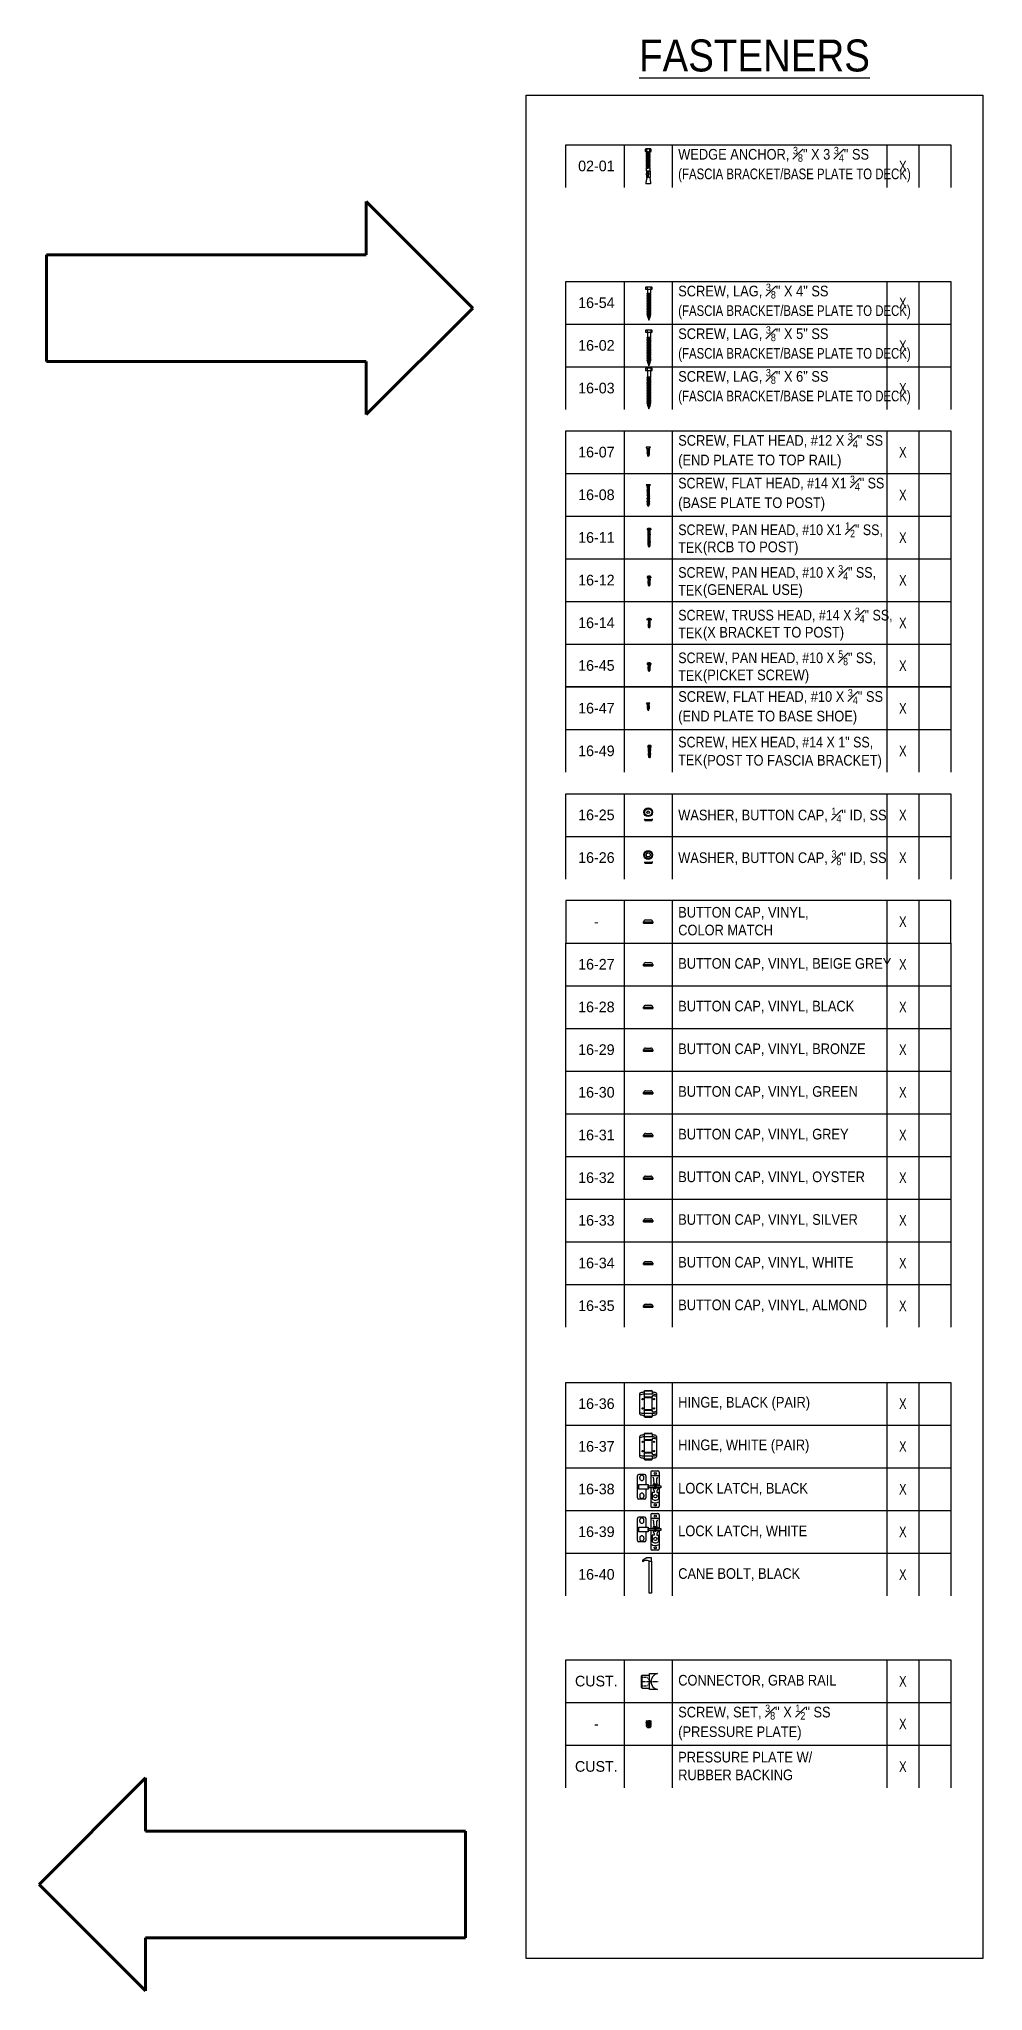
# Model space of a CAD drawing. Header units: inches. Extents: x -333 to 1223, y -450 to 45.
# Drawn here: x 1045.8 to 1222.9, y -323.1 to 43.4 of the extents above; entities that cross this region are included whole.
import ezdxf
from ezdxf.enums import TextEntityAlignment as Align

# ---------------------------------------------------------------- set-up
doc = ezdxf.new("R2010")
doc.units = ezdxf.units.IN
doc.header["$MEASUREMENT"] = 0
doc.linetypes.add('CENTER2', pattern=[1.125, 0.75, -0.125, 0.125, -0.125])
doc.linetypes.add('HIDDEN2', pattern=[0.1875, 0.125, -0.0625])
for name, color, linetype in [('Dims', 1, 'Continuous'), ('NOTES', 7, 'Continuous'), ('PL', 252, 'Continuous')]:
    doc.layers.add(name, color=color, linetype=linetype)
doc.styles.add('Schedule', font='GOTHIC.TTF', dxfattribs={"width": 0.9})

msp = doc.modelspace()

# ---------------------------------------------------------------- texts
at = {"layer": 'NOTES', "insert": (1180.01725, 37.25219), "char_height": 6, "width": 99.3487463, "attachment_point": 8, "style": 'Schedule'}
msp.add_mtext('{\\LFASTENERS}', dxfattribs=at)

# ---------------------------------------------------------------- blocks, each defined once
blk = doc.blocks.new('16-07-BLOCK-1')
for p, q in [((10.99, 0), (10.99, -8.01)), ((19.99, 0), (19.99, -8.01)), ((60.27, 0), (60.27, -8.01)), ((66.27, 0), (66.27, -8.01))]:
    blk.add_line(p, q)
at = {"extrusion": (1, -4.28626e-16, 0)}
for p, q in [((15.5, -3.05), (15.1, -3.05)), ((15.34, -3.35), (15.1, -3.05)), ((15.5, -3.35), (15.34, -3.35)), ((15.34, -3.35), (15.34, -3.39)), ((15.34, -3.46), (15.34, -3.56)), ((15.34, -3.63), (15.34, -3.72)), ((15.9, -3.05), (15.5, -3.05)), ((15.54, -3.35), (15.5, -3.35)), ((15.66, -3.38), (15.66, -3.48)), ((15.66, -3.55), (15.66, -3.64)), ((15.68, -3.32), (15.9, -3.05)), ((15.68, -3.32), (15.72, -3.35)), ((15.34, -4.46), (15.28, -4.43)), ((15.28, -4.43), (15.28, -4.43)), ((15.34, -3.8), (15.34, -3.89)), ((15.34, -3.96), (15.34, -4.05)), ((15.34, -4.13), (15.34, -4.22)), ((15.34, -4.29), (15.34, -4.39)), ((15.66, -3.72), (15.66, -3.81)), ((15.66, -3.88), (15.66, -3.97)), ((15.66, -4.05), (15.66, -4.14)), ((15.66, -4.22), (15.66, -4.31)), ((15.66, -4.38), (15.66, -4.43))]:
    blk.add_line(p, q, dxfattribs=at)
blk.add_lwpolyline([(0, -8.01), (0, 0), (72.27, 0), (72.27, -8.01)])
for centre, start, end in [((15.8, -4.43), 183.5211, 229.1682), ((15.2, -4.43), 310.8318, 348.122), ((15.2, -4.43), 351.7027, 0)]:
    blk.add_arc(centre, 0.463, start, end)
for points, weights, knots in [([(15.72, -3.35), (15.72, -3.36), (15.61, -3.37), (15.5, -3.39), (15.39, -3.4), (15.28, -3.41), (15.28, -3.43), (15.28, -3.43), (15.28, -3.43)], [1, 0.866025403784, 1, 0.866025403784, 1, 0.866025403784, 1, 0.973446195684, 0.957418334996], [0, 0, 0, 0.01111111, 0.01111111, 0.02222222, 0.02222222, 0.03333333, 0.03333333, 0.03553556, 0.03553556, 0.03553556]), ([(15.72, -3.51), (15.72, -3.51), (15.72, -3.51), (15.72, -3.53), (15.61, -3.54), (15.5, -3.55), (15.39, -3.57), (15.28, -3.58), (15.28, -3.59), (15.28, -3.6), (15.28, -3.6)], [0.957418334996, 0.973446195684, 1, 0.866025403784, 1, 0.866025403784, 1, 0.866025403784, 1, 0.973446195684, 0.957418334996], [0.06446444, 0.06446444, 0.06446444, 0.06666667, 0.06666667, 0.07777778, 0.07777778, 0.08888889, 0.08888889, 0.1, 0.1, 0.10220223, 0.10220223, 0.10220223]), ([(15.5, -3.42), (15.46, -3.43), (15.42, -3.44), (15.34, -3.45), (15.34, -3.46)], [0.933012701892, 0.933012701892, 1, 0.866025403784, 1], [0.01666667, 0.01666667, 0.01666667, 0.02222222, 0.02222222, 0.03333333, 0.03333333, 0.03333333]), ([(15.5, -3.59), (15.46, -3.6), (15.42, -3.6), (15.34, -3.62), (15.34, -3.63)], [0.933012701892, 0.933012701892, 1, 0.866025403784, 1], [0.08333333, 0.08333333, 0.08333333, 0.08888889, 0.08888889, 0.1, 0.1, 0.1]), ([(15.5, -3.35), (15.46, -3.36), (15.42, -3.37), (15.36, -3.37), (15.35, -3.39)], [0.933012701892, 0.933012701892, 1, 0.902826841694, 0.946615074009], [0.01666667, 0.01666667, 0.01666667, 0.02222222, 0.02222222, 0.03028123, 0.03028123, 0.03028123]), ([(15.5, -3.52), (15.46, -3.52), (15.42, -3.53), (15.36, -3.54), (15.35, -3.55)], [0.933012701892, 0.933012701892, 1, 0.902826841694, 0.946615074009], [0.08333333, 0.08333333, 0.08333333, 0.08888889, 0.08888889, 0.09694789, 0.09694789, 0.09694789]), ([(15.65, -3.39), (15.64, -3.4), (15.58, -3.41), (15.54, -3.41), (15.5, -3.42)], [0.946615074009, 0.902826841693, 1, 0.933012701892, 0.933012701892], [0.00305211, 0.00305211, 0.00305211, 0.01111111, 0.01111111, 0.01666667, 0.01666667, 0.01666667]), ([(15.66, -3.48), (15.66, -3.49), (15.58, -3.5), (15.54, -3.51), (15.5, -3.52)], [1, 0.866025403784, 1, 0.933012701892, 0.933012701892], [0.06666667, 0.06666667, 0.06666667, 0.07777778, 0.07777778, 0.08333333, 0.08333333, 0.08333333]), ([(15.65, -3.55), (15.64, -3.56), (15.58, -3.57), (15.54, -3.58), (15.5, -3.59)], [0.946615074009, 0.902826841693, 1, 0.933012701892, 0.933012701892], [0.06971877, 0.06971877, 0.06971877, 0.07777778, 0.07777778, 0.08333333, 0.08333333, 0.08333333]), ([(15.66, -3.64), (15.66, -3.66), (15.58, -3.67), (15.54, -3.68), (15.5, -3.68)], [1, 0.866025403784, 1, 0.933012701892, 0.933012701892], [0.13333333, 0.13333333, 0.13333333, 0.14444444, 0.14444444, 0.15, 0.15, 0.15]), ([(15.72, -3.67), (15.72, -3.68), (15.72, -3.68), (15.72, -3.69), (15.61, -3.71), (15.5, -3.72), (15.39, -3.73), (15.28, -3.75), (15.28, -3.76), (15.28, -3.76), (15.28, -3.77)], [0.957418334996, 0.973446195684, 1, 0.866025403784, 1, 0.866025403784, 1, 0.866025403784, 1, 0.973446195684, 0.957418334996], [0.13113111, 0.13113111, 0.13113111, 0.13333333, 0.13333333, 0.14444444, 0.14444444, 0.15555556, 0.15555556, 0.16666667, 0.16666667, 0.16886889, 0.16886889, 0.16886889]), ([(15.72, -3.84), (15.72, -3.84), (15.72, -3.84), (15.72, -3.86), (15.61, -3.87), (15.5, -3.89), (15.39, -3.9), (15.28, -3.91), (15.28, -3.93), (15.28, -3.93), (15.28, -3.93)], [0.957418334996, 0.973446195685, 1, 0.866025403784, 1, 0.866025403784, 1, 0.866025403784, 1, 0.973446195684, 0.957418334996], [0.19779777, 0.19779777, 0.19779777, 0.2, 0.2, 0.21111111, 0.21111111, 0.22222222, 0.22222222, 0.23333333, 0.23333333, 0.23553556, 0.23553556, 0.23553556]), ([(15.72, -4), (15.72, -4.01), (15.72, -4.01), (15.72, -4.02), (15.61, -4.04), (15.5, -4.05), (15.39, -4.07), (15.28, -4.08), (15.28, -4.09), (15.28, -4.1), (15.28, -4.1)], [0.957418334996, 0.973446195685, 1, 0.866025403784, 1, 0.866025403784, 1, 0.866025403784, 1, 0.973446195684, 0.957418334996], [0.26446444, 0.26446444, 0.26446444, 0.26666667, 0.26666667, 0.27777778, 0.27777778, 0.28888889, 0.28888889, 0.3, 0.3, 0.30220223, 0.30220223, 0.30220223]), ([(15.72, -4.17), (15.72, -4.17), (15.72, -4.18), (15.72, -4.19), (15.61, -4.2), (15.5, -4.22), (15.39, -4.23), (15.28, -4.25), (15.28, -4.26), (15.28, -4.26), (15.28, -4.26)], [0.957418334999, 0.973446195687, 1, 0.866025403784, 1, 0.866025403784, 1, 0.866025403784, 1, 0.973446195684, 0.957418334996], [0.86446444, 0.86446444, 0.86446444, 0.86666667, 0.86666667, 0.87777778, 0.87777778, 0.88888889, 0.88888889, 0.9, 0.9, 0.90220223, 0.90220223, 0.90220223]), ([(15.72, -4.34), (15.72, -4.34), (15.72, -4.34), (15.72, -4.36), (15.61, -4.37), (15.5, -4.38), (15.39, -4.4), (15.28, -4.41), (15.28, -4.43), (15.28, -4.43), (15.28, -4.43)], [0.957418334999, 0.973446195687, 1, 0.866025403784, 1, 0.866025403784, 1, 0.866025403784, 1, 0.979341712217, 0.965054256907], [0.93113111, 0.93113111, 0.93113111, 0.93333333, 0.93333333, 0.94444444, 0.94444444, 0.95555556, 0.95555556, 0.96666667, 0.96666667, 0.96837995, 0.96837995, 0.96837995]), ([(15.5, -3.75), (15.46, -3.76), (15.42, -3.77), (15.34, -3.78), (15.34, -3.8)], [0.933012701892, 0.933012701892, 1, 0.866025403784, 1], [0.15, 0.15, 0.15, 0.15555556, 0.15555556, 0.16666667, 0.16666667, 0.16666667]), ([(15.5, -3.92), (15.46, -3.93), (15.42, -3.93), (15.34, -3.95), (15.34, -3.96)], [0.933012701892, 0.933012701892, 1, 0.866025403784, 1], [0.21666667, 0.21666667, 0.21666667, 0.22222222, 0.22222222, 0.23333333, 0.23333333, 0.23333333]), ([(15.5, -4.09), (15.46, -4.09), (15.42, -4.1), (15.34, -4.11), (15.34, -4.13)], [0.933012701892, 0.933012701892, 1, 0.866025403784, 1], [0.28333333, 0.28333333, 0.28333333, 0.28888889, 0.28888889, 0.3, 0.3, 0.3]), ([(15.5, -4.25), (15.46, -4.26), (15.42, -4.27), (15.34, -4.28), (15.34, -4.29)], [0.933012701892, 0.933012701892, 1, 0.866025403784, 1], [0.88333333, 0.88333333, 0.88333333, 0.88888889, 0.88888889, 0.9, 0.9, 0.9]), ([(15.44, -4.43), (15.43, -4.43), (15.42, -4.43), (15.34, -4.45), (15.34, -4.46), (15.34, -4.46), (15.34, -4.46)], [0.969712313046, 0.982595035367, 1, 0.866025403784, 1, 0.983424246532, 0.970950100544], [0.95411208, 0.95411208, 0.95411208, 0.95555556, 0.95555556, 0.96666667, 0.96666667, 0.96804137, 0.96804137, 0.96804137]), ([(15.5, -3.68), (15.46, -3.69), (15.42, -3.7), (15.36, -3.71), (15.35, -3.72)], [0.933012701892, 0.933012701892, 1, 0.902826841694, 0.946615074009], [0.15, 0.15, 0.15, 0.15555556, 0.15555556, 0.16361456, 0.16361456, 0.16361456]), ([(15.5, -3.85), (15.46, -3.86), (15.42, -3.86), (15.36, -3.87), (15.35, -3.88)], [0.933012701892, 0.933012701892, 1, 0.902826841694, 0.946615074009], [0.21666667, 0.21666667, 0.21666667, 0.22222222, 0.22222222, 0.23028123, 0.23028123, 0.23028123]), ([(15.5, -4.02), (15.46, -4.02), (15.42, -4.03), (15.36, -4.04), (15.35, -4.05)], [0.933012701892, 0.933012701892, 1, 0.902826841694, 0.946615074009], [0.28333333, 0.28333333, 0.28333333, 0.28888889, 0.28888889, 0.29694789, 0.29694789, 0.29694789]), ([(15.5, -4.18), (15.46, -4.19), (15.42, -4.2), (15.36, -4.21), (15.35, -4.22)], [0.933012701892, 0.933012701892, 1, 0.902826841694, 0.946615074009], [0.88333333, 0.88333333, 0.88333333, 0.88888889, 0.88888889, 0.89694789, 0.89694789, 0.89694789]), ([(15.5, -4.35), (15.46, -4.36), (15.42, -4.36), (15.36, -4.37), (15.35, -4.38)], [0.933012701892, 0.933012701892, 1, 0.902826841694, 0.946615074009], [0.95, 0.95, 0.95, 0.95555556, 0.95555556, 0.96361456, 0.96361456, 0.96361456]), ([(15.65, -3.72), (15.64, -3.73), (15.58, -3.74), (15.54, -3.75), (15.5, -3.75)], [0.946615074009, 0.902826841693, 1, 0.933012701892, 0.933012701892], [0.13638544, 0.13638544, 0.13638544, 0.14444444, 0.14444444, 0.15, 0.15, 0.15]), ([(15.66, -3.81), (15.66, -3.82), (15.58, -3.84), (15.54, -3.84), (15.5, -3.85)], [1, 0.866025403784, 1, 0.933012701892, 0.933012701892], [0.2, 0.2, 0.2, 0.21111111, 0.21111111, 0.21666667, 0.21666667, 0.21666667]), ([(15.65, -3.89), (15.64, -3.9), (15.58, -3.91), (15.54, -3.91), (15.5, -3.92)], [0.946615074009, 0.902826841693, 1, 0.933012701892, 0.933012701892], [0.20305211, 0.20305211, 0.20305211, 0.21111111, 0.21111111, 0.21666667, 0.21666667, 0.21666667]), ([(15.66, -3.97), (15.66, -3.99), (15.58, -4), (15.54, -4.01), (15.5, -4.02)], [1, 0.866025403784, 1, 0.933012701892, 0.933012701892], [0.26666667, 0.26666667, 0.26666667, 0.27777778, 0.27777778, 0.28333333, 0.28333333, 0.28333333]), ([(15.65, -4.05), (15.64, -4.06), (15.58, -4.07), (15.54, -4.08), (15.5, -4.09)], [0.946615074009, 0.902826841693, 1, 0.933012701892, 0.933012701892], [0.26971877, 0.26971877, 0.26971877, 0.27777778, 0.27777778, 0.28333333, 0.28333333, 0.28333333]), ([(15.66, -4.14), (15.66, -4.15), (15.58, -4.17), (15.54, -4.18), (15.5, -4.18)], [1, 0.866025403784, 1, 0.933012701892, 0.933012701892], [0.86666667, 0.86666667, 0.86666667, 0.87777778, 0.87777778, 0.88333333, 0.88333333, 0.88333333]), ([(15.65, -4.22), (15.64, -4.23), (15.58, -4.24), (15.54, -4.25), (15.5, -4.25)], [0.946615074009, 0.902826841693, 1, 0.933012701892, 0.933012701892], [0.86971877, 0.86971877, 0.86971877, 0.87777778, 0.87777778, 0.88333333, 0.88333333, 0.88333333]), ([(15.66, -4.31), (15.66, -4.32), (15.58, -4.33), (15.54, -4.34), (15.5, -4.35)], [1, 0.866025403784, 1, 0.933012701892, 0.933012701892], [0.93333333, 0.93333333, 0.93333333, 0.94444444, 0.94444444, 0.95, 0.95, 0.95]), ([(15.65, -4.39), (15.64, -4.4), (15.58, -4.41), (15.54, -4.41), (15.5, -4.42)], [0.946615074009, 0.902826841693, 1, 0.933012701892, 0.933012701892], [0.93638544, 0.93638544, 0.93638544, 0.94444444, 0.94444444, 0.95, 0.95, 0.95])]:
    blk.add_rational_spline(points, weights, degree=2, knots=knots)
for points, degree in [([(15.28, -3.42), (15.3, -3.41), (15.33, -3.4), (15.35, -3.39)], 3), ([(15.34, -3.47), (15.32, -3.46), (15.3, -3.44), (15.28, -3.43)], 3), ([(15.28, -3.59), (15.3, -3.58), (15.33, -3.56), (15.35, -3.55)], 3), ([(15.34, -3.63), (15.32, -3.62), (15.3, -3.61), (15.28, -3.6)], 3), ([(15.72, -3.35), (15.7, -3.36), (15.68, -3.38), (15.65, -3.39)], 3), ([(15.72, -3.52), (15.7, -3.53), (15.68, -3.54), (15.65, -3.55)], 3), ([(15.66, -3.47), (15.68, -3.48), (15.7, -3.5), (15.72, -3.51)], 3), ([(15.66, -3.64), (15.68, -3.65), (15.7, -3.66), (15.72, -3.67)], 3), ([(15.28, -3.76), (15.3, -3.74), (15.33, -3.73), (15.35, -3.72)], 3), ([(15.34, -3.8), (15.32, -3.79), (15.3, -3.78), (15.28, -3.77)], 3), ([(15.28, -3.92), (15.3, -3.91), (15.33, -3.9), (15.35, -3.88)], 3), ([(15.34, -3.97), (15.32, -3.95), (15.3, -3.94), (15.28, -3.93)], 3), ([(15.28, -4.09), (15.3, -4.08), (15.33, -4.06), (15.35, -4.05)], 3), ([(15.34, -4.13), (15.32, -4.12), (15.3, -4.11), (15.28, -4.1)], 3), ([(15.28, -4.25), (15.3, -4.24), (15.33, -4.23), (15.35, -4.22)], 3), ([(15.34, -4.3), (15.32, -4.29), (15.3, -4.28), (15.28, -4.26)], 3), ([(15.28, -4.42), (15.3, -4.41), (15.33, -4.4), (15.35, -4.38)], 3), ([(15.34, -4.46), (15.28, -4.43)], 1), ([(15.34, -4.46), (15.33, -4.46), (15.32, -4.45), (15.31, -4.45)], 3), ([(15.72, -3.68), (15.7, -3.7), (15.68, -3.71), (15.65, -3.72)], 3), ([(15.72, -3.85), (15.7, -3.86), (15.68, -3.87), (15.65, -3.89)], 3), ([(15.72, -4.02), (15.7, -4.03), (15.68, -4.04), (15.65, -4.05)], 3), ([(15.72, -4.18), (15.7, -4.19), (15.68, -4.21), (15.65, -4.22)], 3), ([(15.72, -4.35), (15.7, -4.36), (15.68, -4.37), (15.65, -4.39)], 3), ([(15.67, -4.51), (15.66, -4.52), (15.66, -4.52), (15.65, -4.53)], 3), ([(15.66, -3.81), (15.68, -3.82), (15.7, -3.83), (15.72, -3.84)], 3), ([(15.66, -3.97), (15.68, -3.98), (15.7, -3.99), (15.72, -4)], 3), ([(15.66, -4.14), (15.68, -4.15), (15.7, -4.16), (15.72, -4.17)], 3), ([(15.66, -4.3), (15.68, -4.32), (15.7, -4.33), (15.72, -4.34)], 3), ([(15.66, -4.49), (15.66, -4.49), (15.67, -4.5), (15.67, -4.5)], 3)]:
    blk.add_open_spline(points, degree=degree)
for points, weights in [([(15.54, -3.35), (15.52, -3.35), (15.5, -3.35)], [0.944992320863, 0.933012701892, 0.933012701892]), ([(15.5, -4.42), (15.47, -4.42), (15.44, -4.43)], [0.933012701892, 0.933012701892, 0.969712313046])]:
    blk.add_rational_spline(points, weights, degree=2)
for points, knots in [([(15.68, -3.32), (15.68, -3.32), (15.67, -3.32), (15.66, -3.33), (15.65, -3.33), (15.62, -3.33), (15.61, -3.34), (15.57, -3.34), (15.56, -3.34), (15.54, -3.35)], [0, 0, 0, 0, 0.000832023, 0.000832023, 0.001664046, 0.001664046, 0.002496069, 0.002496069, 0.003328092, 0.003328092, 0.003328092, 0.003328092]), ([(15.67, -4.5), (15.68, -4.5), (15.68, -4.51), (15.66, -4.52), (15.62, -4.53), (15.51, -4.55), (15.46, -4.56), (15.4, -4.57), (15.39, -4.57), (15.39, -4.58)], [0.3220762, 0.3220762, 0.3220762, 0.3220762, 0.375625, 0.375625, 0.5005, 0.5005, 0.625375, 0.625375, 0.6726692, 0.6726692, 0.6726692, 0.6726692]), ([(15.39, -4.58), (15.39, -4.57), (15.4, -4.57), (15.41, -4.57), (15.42, -4.56), (15.44, -4.56), (15.45, -4.56), (15.48, -4.55), (15.49, -4.55), (15.5, -4.55)], [0, 0, 0, 0, 0.000523591, 0.000523591, 0.001047182, 0.001047182, 0.001570773, 0.001570773, 0.002094364, 0.002094364, 0.002094364, 0.002094364]), ([(15.5, -4.56), (15.49, -4.56), (15.48, -4.56), (15.45, -4.56), (15.44, -4.56), (15.42, -4.57), (15.41, -4.57), (15.4, -4.57), (15.39, -4.58), (15.39, -4.58)], [0.009867519, 0.009867519, 0.009867519, 0.009867519, 0.01038022, 0.01038022, 0.010892921, 0.010892921, 0.011405621, 0.011405621, 0.011918322, 0.011918322, 0.011918322, 0.011918322]), ([(15.5, -4.55), (15.51, -4.54), (15.52, -4.54), (15.54, -4.54), (15.55, -4.54), (15.57, -4.53), (15.58, -4.53), (15.6, -4.53), (15.6, -4.52), (15.63, -4.52), (15.64, -4.51), (15.65, -4.51), (15.65, -4.5), (15.65, -4.5), (15.66, -4.5), (15.66, -4.5)], [0.002094364, 0.002094364, 0.002094364, 0.002094364, 0.002542505, 0.002542505, 0.002990646, 0.002990646, 0.003438787, 0.003438787, 0.003886928, 0.003886928, 0.004783211, 0.004783211, 0.005231352, 0.005231352, 0.005594232, 0.005594232, 0.005594232, 0.005594232]), ([(15.65, -4.53), (15.65, -4.53), (15.64, -4.53), (15.64, -4.53), (15.63, -4.53), (15.62, -4.54), (15.61, -4.54), (15.6, -4.54), (15.59, -4.54), (15.58, -4.54), (15.57, -4.55), (15.54, -4.55), (15.52, -4.55), (15.5, -4.56)], [0.00693309, 0.00693309, 0.00693309, 0.00693309, 0.00728833, 0.00728833, 0.007718195, 0.007718195, 0.00814806, 0.00814806, 0.008577925, 0.008577925, 0.00900779, 0.00900779, 0.009867519, 0.009867519, 0.009867519, 0.009867519])]:
    blk.add_open_spline(points, degree=3, knots=knots)
at = {"layer": 'NOTES', "style": 'Schedule'}
blk.add_text('16-07', height=2, dxfattribs=at).set_placement((5.76, -3.98), align=Align.MIDDLE_CENTER)
at = {"layer": 'NOTES', "insert": (21.12, -1.79), "char_height": 2, "width": 39.1504, "attachment_point": 4, "style": 'Schedule'}
blk.add_mtext('\\A1;SCREW, FLAT HEAD, #12 X {\\H0.7x;\\S3#4;}" SS', dxfattribs=at)
at = {"layer": 'NOTES', "style": 'Schedule', "width": 0.8}
blk.add_attdef('QTY', text='', height=2, dxfattribs=at).set_placement((63.27, -4.01), align=Align.MIDDLE_CENTER)
at = {"layer": 'NOTES', "style": 'Schedule', "width": 0.9}
blk.add_attdef('DESC.', text='', height=2, dxfattribs=at).set_placement((21.12, -5.47), align=Align.MIDDLE_LEFT)
blk = doc.blocks.new('16-02-BLOCK-1')
for p, q in [((10.99, 0), (10.99, -8.01)), ((19.99, 0), (19.99, -8.01)), ((60.27, 0), (60.27, -8.01)), ((66.27, 0), (66.27, -8.01)), ((15.07, -1.09), (14.98, -1.17)), ((14.98, -1.17), (14.98, -1.51)), ((14.98, -1.51), (16.26, -1.51)), ((16.17, -1.09), (15.07, -1.09)), ((15.28, -1.17), (15.2, -1.09)), ((16, -2.49), (15.24, -2.56)), ((15.24, -2.56), (15.34, -2.5)), ((15.24, -2.56), (15.34, -2.62)), ((16, -2.79), (15.24, -2.86)), ((15.24, -2.86), (15.34, -2.8)), ((15.24, -2.86), (15.34, -2.93)), ((16, -3.09), (15.24, -3.17)), ((15.24, -3.17), (15.34, -3.1)), ((15.24, -3.17), (15.34, -3.23)), ((16, -3.4), (15.24, -3.47)), ((15.24, -3.47), (15.34, -3.41)), ((15.24, -3.47), (15.34, -3.53)), ((15.28, -1.17), (15.37, -1.09)), ((15.28, -1.17), (15.28, -1.51)), ((15.34, -1.51), (15.34, -2.5)), ((15.9, -2.43), (15.34, -2.5)), ((15.9, -2.55), (15.34, -2.62)), ((15.34, -2.62), (15.34, -2.8)), ((15.9, -2.73), (15.34, -2.8)), ((15.9, -2.85), (15.34, -2.93)), ((15.34, -2.93), (15.34, -3.1)), ((15.9, -3.03), (15.34, -3.1)), ((15.9, -3.16), (15.34, -3.23)), ((15.34, -3.23), (15.34, -3.41)), ((15.9, -3.33), (15.34, -3.41)), ((15.9, -3.46), (15.34, -3.53)), ((15.34, -3.53), (15.34, -3.71)), ((15.9, -3.64), (15.34, -3.71)), ((15.96, -1.17), (15.88, -1.09)), ((15.9, -1.51), (15.9, -2.43)), ((16, -2.49), (15.9, -2.43)), ((16, -2.49), (15.9, -2.55)), ((15.9, -2.55), (15.9, -2.73)), ((16, -2.79), (15.9, -2.73)), ((16, -2.79), (15.9, -2.85)), ((15.9, -2.85), (15.9, -3.03)), ((16, -3.09), (15.9, -3.03)), ((16, -3.09), (15.9, -3.16)), ((15.9, -3.16), (15.9, -3.33)), ((16, -3.4), (15.9, -3.33)), ((16, -3.4), (15.9, -3.46)), ((15.9, -3.46), (15.9, -3.64)), ((16, -3.7), (15.9, -3.64)), ((15.96, -1.17), (16.05, -1.09)), ((15.96, -1.17), (15.96, -1.51)), ((16.26, -1.17), (16.17, -1.09)), ((16.26, -1.51), (16.26, -1.17)), ((16, -3.7), (15.24, -3.77)), ((15.24, -3.77), (15.34, -3.71)), ((15.24, -3.77), (15.34, -3.83)), ((16, -4), (15.24, -4.07)), ((15.24, -4.07), (15.34, -4.01)), ((15.24, -4.07), (15.34, -4.14)), ((16, -4.3), (15.24, -4.38)), ((15.24, -4.38), (15.34, -4.31)), ((15.24, -4.38), (15.34, -4.44)), ((16, -4.61), (15.24, -4.68)), ((15.24, -4.68), (15.34, -4.62)), ((15.24, -4.68), (15.34, -4.74)), ((16, -4.91), (15.24, -4.98)), ((15.24, -4.98), (15.34, -4.92)), ((15.24, -4.98), (15.34, -5.04)), ((16, -5.21), (15.24, -5.28)), ((15.24, -5.28), (15.34, -5.22)), ((15.24, -5.28), (15.34, -5.35)), ((16, -5.51), (15.24, -5.59)), ((15.24, -5.59), (15.34, -5.52)), ((15.24, -5.59), (15.34, -5.65)), ((16, -5.82), (15.24, -5.89)), ((15.24, -5.89), (15.34, -5.83)), ((15.24, -5.89), (15.34, -5.95)), ((16, -6.12), (15.24, -6.19)), ((15.24, -6.19), (15.34, -6.13)), ((15.24, -6.19), (15.34, -6.25)), ((16, -6.42), (15.24, -6.49)), ((15.24, -6.49), (15.34, -6.43)), ((15.24, -6.49), (15.34, -6.56)), ((16, -6.72), (15.24, -6.8)), ((15.24, -6.8), (15.34, -6.73)), ((15.24, -6.8), (15.35, -6.86)), ((15.95, -6.93), (15.3, -7)), ((15.3, -7), (15.36, -6.96)), ((15.3, -7), (15.37, -7.05)), ((15.9, -3.76), (15.34, -3.83)), ((15.34, -3.83), (15.34, -4.01)), ((15.9, -3.94), (15.34, -4.01)), ((15.9, -4.06), (15.34, -4.14)), ((15.34, -4.14), (15.34, -4.31)), ((15.9, -4.24), (15.34, -4.31)), ((15.9, -4.37), (15.34, -4.44)), ((15.34, -4.44), (15.34, -4.62)), ((15.9, -4.54), (15.34, -4.62)), ((15.9, -4.67), (15.34, -4.74)), ((15.34, -4.74), (15.34, -4.92)), ((15.9, -4.85), (15.34, -4.92)), ((15.9, -4.97), (15.34, -5.04)), ((15.34, -5.04), (15.34, -5.22)), ((15.9, -5.15), (15.34, -5.22)), ((15.9, -5.27), (15.34, -5.35)), ((15.34, -5.35), (15.34, -5.52)), ((15.9, -5.45), (15.34, -5.52)), ((15.9, -5.58), (15.34, -5.65)), ((15.34, -5.65), (15.34, -5.83)), ((15.9, -5.75), (15.34, -5.83)), ((15.9, -5.88), (15.34, -5.95)), ((15.34, -5.95), (15.34, -6.13)), ((15.9, -6.06), (15.34, -6.13)), ((15.9, -6.18), (15.34, -6.25)), ((15.34, -6.25), (15.34, -6.43)), ((15.9, -6.36), (15.34, -6.43)), ((15.9, -6.48), (15.34, -6.56)), ((15.34, -6.56), (15.34, -6.72)), ((15.9, -6.66), (15.34, -6.73)), ((15.9, -6.79), (15.35, -6.86)), ((15.9, -7.15), (15.35, -7.22)), ((15.35, -7.22), (15.39, -7.19)), ((15.35, -7.22), (15.41, -7.27)), ((15.89, -6.89), (15.36, -6.96)), ((15.37, -7.05), (15.89, -6.97)), ((15.86, -7.12), (15.39, -7.19)), ((15.85, -7.19), (15.41, -7.27)), ((15.9, -7.15), (15.85, -7.19)), ((15.9, -7.15), (15.86, -7.12)), ((15.95, -6.93), (15.89, -6.89)), ((15.95, -6.93), (15.89, -6.97)), ((16, -3.7), (15.9, -3.76)), ((15.9, -3.76), (15.9, -3.94)), ((16, -4), (15.9, -3.94)), ((16, -4), (15.9, -4.06)), ((15.9, -4.06), (15.9, -4.24)), ((16, -4.3), (15.9, -4.24)), ((16, -4.3), (15.9, -4.37)), ((15.9, -4.37), (15.9, -4.54)), ((16, -4.61), (15.9, -4.54)), ((16, -4.61), (15.9, -4.67)), ((15.9, -4.67), (15.9, -4.85)), ((16, -4.91), (15.9, -4.85)), ((16, -4.91), (15.9, -4.97)), ((15.9, -4.97), (15.9, -5.15)), ((16, -5.21), (15.9, -5.15)), ((16, -5.21), (15.9, -5.27)), ((15.9, -5.27), (15.9, -5.45)), ((16, -5.51), (15.9, -5.45)), ((16, -5.51), (15.9, -5.58)), ((15.9, -5.58), (15.9, -5.75)), ((16, -5.82), (15.9, -5.75)), ((16, -5.82), (15.9, -5.88)), ((15.9, -5.88), (15.9, -6.06)), ((16, -6.12), (15.9, -6.06)), ((16, -6.12), (15.9, -6.18)), ((15.9, -6.18), (15.9, -6.36)), ((16, -6.42), (15.9, -6.36)), ((16, -6.42), (15.9, -6.48)), ((15.9, -6.48), (15.9, -6.66)), ((16, -6.72), (15.9, -6.66)), ((16, -6.72), (15.9, -6.79)), ((15.83, -7.35), (15.43, -7.44)), ((15.43, -7.44), (15.45, -7.41)), ((15.43, -7.44), (15.47, -7.45)), ((15.81, -7.34), (15.45, -7.41)), ((15.8, -7.37), (15.47, -7.45)), ((15.77, -7.48), (15.61, -7.52)), ((15.78, -7.49), (15.61, -7.52)), ((15.61, -7.52), (15.75, -7.51)), ((15.78, -7.49), (15.75, -7.51)), ((15.78, -7.49), (15.77, -7.48)), ((15.83, -7.35), (15.8, -7.37)), ((15.83, -7.35), (15.81, -7.34))]:
    blk.add_line(p, q)
blk.add_lwpolyline([(0, -8.01), (0, 0), (72.27, 0), (72.27, -8.01)])
for centre, start, end in [((17.75, -6.68), 180.778, 181.2452), ((17.75, -6.68), 184.318, 186.7316), ((17.75, -6.68), 188.78, 192.2597), ((17.75, -6.68), 194.0167, 197.591), ((13.49, -6.68), 344.1407, 347.9043), ((13.49, -6.68), 349.4171, 357.5049), ((17.75, -6.68), 198.6254, 207.9602), ((13.49, -6.68), 332.0398, 339.8252), ((13.49, -6.68), 340.6132, 343.3148)]:
    blk.add_arc(centre, 2.41, start, end)
at = {"layer": 'NOTES', "style": 'Schedule'}
blk.add_text('16-02', height=2, dxfattribs=at).set_placement((5.76, -3.98), align=Align.MIDDLE_CENTER)
at = {"layer": 'NOTES', "insert": (21.12, -1.79), "char_height": 2, "width": 39.1504, "attachment_point": 4, "style": 'Schedule'}
blk.add_mtext('\\A1;SCREW, LAG, {\\H0.7x;\\S3#8;}" X 5" SS', dxfattribs=at)
at = {"layer": 'NOTES', "style": 'Schedule', "width": 0.8}
blk.add_attdef('QTY', text='', height=2, dxfattribs=at).set_placement((63.27, -4.01), align=Align.MIDDLE_CENTER)
blk.add_attdef('DESC.', text='', height=2, dxfattribs=at).set_placement((21.12, -5.47), align=Align.MIDDLE_LEFT)
blk = doc.blocks.new('16-03-BLOCK-1')
for p, q in [((10.99, 0), (10.99, -8.01)), ((19.99, 0), (19.99, -8.01)), ((60.27, 0), (60.27, -8.01)), ((66.27, 0), (66.27, -8.01)), ((15.07, -0.23), (14.98, -0.32)), ((14.98, -0.32), (14.98, -0.66)), ((14.98, -0.66), (16.26, -0.66)), ((16.17, -0.23), (15.07, -0.23)), ((15.28, -0.32), (15.2, -0.23)), ((16, -1.93), (15.24, -2)), ((15.24, -2), (15.34, -1.94)), ((15.24, -2), (15.34, -2.07)), ((16, -2.23), (15.24, -2.31)), ((15.24, -2.31), (15.34, -2.24)), ((15.24, -2.31), (15.34, -2.37)), ((16, -2.54), (15.24, -2.61)), ((15.24, -2.61), (15.34, -2.55)), ((15.24, -2.61), (15.34, -2.67)), ((16, -2.84), (15.24, -2.91)), ((15.24, -2.91), (15.34, -2.85)), ((15.24, -2.91), (15.34, -2.97)), ((16, -3.14), (15.24, -3.21)), ((15.24, -3.21), (15.34, -3.15)), ((15.24, -3.21), (15.34, -3.28)), ((16, -3.44), (15.24, -3.52)), ((15.24, -3.52), (15.34, -3.45)), ((15.24, -3.52), (15.34, -3.58)), ((15.28, -0.32), (15.37, -0.23)), ((15.28, -0.32), (15.28, -0.66)), ((15.34, -0.66), (15.34, -1.94)), ((15.9, -1.87), (15.34, -1.94)), ((15.9, -1.99), (15.34, -2.07)), ((15.34, -2.07), (15.34, -2.24)), ((15.34, -2.07), (15.34, -2.24)), ((15.9, -2.17), (15.34, -2.24)), ((15.9, -2.3), (15.34, -2.37)), ((15.34, -2.37), (15.34, -2.55)), ((15.9, -2.47), (15.34, -2.55)), ((15.9, -2.6), (15.34, -2.67)), ((15.34, -2.67), (15.34, -2.85)), ((15.9, -2.78), (15.34, -2.85)), ((15.9, -2.9), (15.34, -2.97)), ((15.34, -2.97), (15.34, -3.15)), ((15.9, -3.08), (15.34, -3.15)), ((15.9, -3.2), (15.34, -3.28)), ((15.34, -3.28), (15.34, -3.45)), ((15.9, -3.38), (15.34, -3.45)), ((15.9, -3.5), (15.34, -3.58)), ((15.34, -3.58), (15.34, -3.76)), ((15.96, -0.32), (15.88, -0.23)), ((15.9, -0.66), (15.9, -1.87)), ((16, -1.93), (15.9, -1.87)), ((16, -1.93), (15.9, -1.99)), ((15.9, -1.99), (15.9, -2.17)), ((15.9, -1.99), (15.9, -2.17)), ((16, -2.23), (15.9, -2.17)), ((16, -2.23), (15.9, -2.3)), ((15.9, -2.3), (15.9, -2.47)), ((16, -2.54), (15.9, -2.47)), ((16, -2.54), (15.9, -2.6)), ((15.9, -2.6), (15.9, -2.78)), ((16, -2.84), (15.9, -2.78)), ((16, -2.84), (15.9, -2.9)), ((15.9, -2.9), (15.9, -3.08)), ((16, -3.14), (15.9, -3.08)), ((16, -3.14), (15.9, -3.2)), ((15.9, -3.2), (15.9, -3.38)), ((16, -3.44), (15.9, -3.38)), ((16, -3.44), (15.9, -3.5)), ((15.9, -3.5), (15.9, -3.68)), ((15.96, -0.32), (16.05, -0.23)), ((15.96, -0.32), (15.96, -0.66)), ((16.26, -0.32), (16.17, -0.23)), ((16.26, -0.66), (16.26, -0.32)), ((16, -3.74), (15.24, -3.82)), ((15.24, -3.82), (15.34, -3.76)), ((15.24, -3.82), (15.34, -3.88)), ((16, -4.05), (15.24, -4.12)), ((15.24, -4.12), (15.34, -4.06)), ((15.24, -4.12), (15.34, -4.18)), ((16, -4.35), (15.24, -4.42)), ((15.24, -4.42), (15.34, -4.36)), ((15.24, -4.42), (15.34, -4.48)), ((16, -4.65), (15.24, -4.72)), ((15.24, -4.72), (15.34, -4.66)), ((15.24, -4.72), (15.34, -4.79)), ((16, -4.95), (15.24, -5.03)), ((15.24, -5.03), (15.34, -4.96)), ((15.24, -5.03), (15.34, -5.09)), ((16, -5.26), (15.24, -5.33)), ((15.24, -5.33), (15.34, -5.27)), ((15.24, -5.33), (15.34, -5.39)), ((16, -5.56), (15.24, -5.63)), ((15.24, -5.63), (15.34, -5.57)), ((15.24, -5.63), (15.34, -5.69)), ((16, -5.86), (15.24, -5.93)), ((15.24, -5.93), (15.34, -5.87)), ((15.24, -5.93), (15.34, -6)), ((16, -6.16), (15.24, -6.24)), ((15.24, -6.24), (15.34, -6.17)), ((15.24, -6.24), (15.34, -6.3)), ((16, -6.47), (15.24, -6.54)), ((15.24, -6.54), (15.34, -6.48)), ((15.24, -6.54), (15.34, -6.6)), ((16, -6.77), (15.24, -6.84)), ((15.24, -6.84), (15.34, -6.78)), ((15.24, -6.84), (15.35, -6.91)), ((15.95, -6.98), (15.3, -7.05)), ((15.3, -7.05), (15.36, -7.01)), ((15.3, -7.05), (15.37, -7.09)), ((15.9, -3.68), (15.34, -3.76)), ((15.9, -3.81), (15.34, -3.88)), ((15.34, -3.88), (15.34, -4.06)), ((15.9, -3.98), (15.34, -4.06)), ((15.9, -4.11), (15.34, -4.18)), ((15.34, -4.18), (15.34, -4.36)), ((15.9, -4.29), (15.34, -4.36)), ((15.9, -4.41), (15.34, -4.48)), ((15.34, -4.48), (15.34, -4.66)), ((15.9, -4.59), (15.34, -4.66)), ((15.9, -4.71), (15.34, -4.79)), ((15.34, -4.79), (15.34, -4.96)), ((15.9, -4.89), (15.34, -4.96)), ((15.9, -5.02), (15.34, -5.09)), ((15.34, -5.09), (15.34, -5.27)), ((15.9, -5.19), (15.34, -5.27)), ((15.9, -5.32), (15.34, -5.39)), ((15.34, -5.39), (15.34, -5.57)), ((15.9, -5.5), (15.34, -5.57)), ((15.9, -5.62), (15.34, -5.69)), ((15.34, -5.69), (15.34, -5.87)), ((15.9, -5.8), (15.34, -5.87)), ((15.9, -5.92), (15.34, -6)), ((15.34, -6), (15.34, -6.17)), ((15.9, -6.1), (15.34, -6.17)), ((15.9, -6.23), (15.34, -6.3)), ((15.34, -6.3), (15.34, -6.48)), ((15.9, -6.4), (15.34, -6.48)), ((15.9, -6.53), (15.34, -6.6)), ((15.34, -6.6), (15.34, -6.76)), ((15.9, -6.71), (15.34, -6.78)), ((15.9, -6.83), (15.35, -6.91)), ((15.9, -7.2), (15.35, -7.27)), ((15.35, -7.27), (15.39, -7.24)), ((15.35, -7.27), (15.41, -7.31)), ((15.89, -6.94), (15.36, -7.01)), ((15.37, -7.09), (15.89, -7.02)), ((15.86, -7.17), (15.39, -7.24)), ((15.85, -7.23), (15.41, -7.31)), ((15.9, -7.2), (15.85, -7.23)), ((15.9, -7.2), (15.86, -7.17)), ((15.95, -6.98), (15.89, -6.94)), ((15.95, -6.98), (15.89, -7.02)), ((16, -3.74), (15.9, -3.68)), ((16, -3.74), (15.9, -3.81)), ((15.9, -3.81), (15.9, -3.98)), ((16, -4.05), (15.9, -3.98)), ((16, -4.05), (15.9, -4.11)), ((15.9, -4.11), (15.9, -4.29)), ((16, -4.35), (15.9, -4.29)), ((16, -4.35), (15.9, -4.41)), ((15.9, -4.41), (15.9, -4.59)), ((16, -4.65), (15.9, -4.59)), ((16, -4.65), (15.9, -4.71)), ((15.9, -4.71), (15.9, -4.89)), ((16, -4.95), (15.9, -4.89)), ((16, -4.95), (15.9, -5.02)), ((15.9, -5.02), (15.9, -5.19)), ((16, -5.26), (15.9, -5.19)), ((16, -5.26), (15.9, -5.32)), ((15.9, -5.32), (15.9, -5.5)), ((16, -5.56), (15.9, -5.5)), ((16, -5.56), (15.9, -5.62)), ((15.9, -5.62), (15.9, -5.8)), ((16, -5.86), (15.9, -5.8)), ((16, -5.86), (15.9, -5.92)), ((15.9, -5.92), (15.9, -6.1)), ((16, -6.16), (15.9, -6.1)), ((16, -6.16), (15.9, -6.23)), ((15.9, -6.23), (15.9, -6.4)), ((16, -6.47), (15.9, -6.4)), ((16, -6.47), (15.9, -6.53)), ((15.9, -6.53), (15.9, -6.71)), ((16, -6.77), (15.9, -6.71)), ((16, -6.77), (15.9, -6.83)), ((15.83, -7.4), (15.43, -7.48)), ((15.43, -7.48), (15.45, -7.46)), ((15.43, -7.48), (15.47, -7.5)), ((15.81, -7.39), (15.45, -7.46)), ((15.8, -7.42), (15.47, -7.5)), ((15.77, -7.53), (15.61, -7.57)), ((15.78, -7.54), (15.61, -7.57)), ((15.61, -7.57), (15.75, -7.56)), ((15.78, -7.54), (15.75, -7.56)), ((15.78, -7.54), (15.77, -7.53)), ((15.83, -7.4), (15.8, -7.42)), ((15.83, -7.4), (15.81, -7.39))]:
    blk.add_line(p, q)
blk.add_lwpolyline([(0, -8.01), (0, 0), (72.27, 0), (72.27, -8.01)])
for centre, start, end in [((17.75, -6.73), 180.778, 181.2452), ((17.75, -6.73), 184.318, 186.7316), ((17.75, -6.73), 188.78, 192.2597), ((17.75, -6.73), 194.0167, 197.591), ((13.49, -6.73), 344.1407, 347.9043), ((13.49, -6.73), 349.4171, 357.5049), ((17.75, -6.73), 198.6254, 207.9602), ((13.49, -6.73), 332.0398, 339.8252), ((13.49, -6.73), 340.6132, 343.3148)]:
    blk.add_arc(centre, 2.41, start, end)
at = {"layer": 'NOTES', "style": 'Schedule'}
blk.add_text('16-03', height=2, dxfattribs=at).set_placement((5.76, -3.98), align=Align.MIDDLE_CENTER)
at = {"layer": 'NOTES', "insert": (21.12, -1.79), "char_height": 2, "width": 39.1504, "attachment_point": 4, "style": 'Schedule'}
blk.add_mtext('\\A1;SCREW, LAG, {\\H0.7x;\\S3#8;}" X 6" SS', dxfattribs=at)
at = {"layer": 'NOTES', "style": 'Schedule', "width": 0.8}
blk.add_attdef('QTY', text='', height=2, dxfattribs=at).set_placement((63.27, -4.01), align=Align.MIDDLE_CENTER)
blk.add_attdef('DESC.', text='', height=2, dxfattribs=at).set_placement((21.12, -5.47), align=Align.MIDDLE_LEFT)
blk = doc.blocks.new('16-08-BLOCK-1')
for p, q in [((10.99, 0), (10.99, -8.01)), ((19.99, 0), (19.99, -8.01)), ((60.27, 0), (60.27, -8.01)), ((66.27, 0), (66.27, -8.01))]:
    blk.add_line(p, q)
at = {"extrusion": (1, -4.28626e-16, 0)}
for p, q in [((15.5, -2.09), (15.1, -2.09)), ((15.34, -2.38), (15.1, -2.09)), ((15.5, -2.38), (15.34, -2.38)), ((15.34, -2.38), (15.34, -2.43)), ((15.34, -2.5), (15.34, -2.59)), ((15.34, -2.67), (15.34, -2.76)), ((15.34, -2.83), (15.34, -2.93)), ((15.34, -3), (15.34, -3.09)), ((15.34, -3.17), (15.34, -3.26)), ((15.34, -3.33), (15.34, -3.43)), ((15.34, -3.5), (15.34, -3.59)), ((15.9, -2.09), (15.5, -2.09)), ((15.54, -2.38), (15.5, -2.38)), ((15.66, -2.42), (15.66, -2.51)), ((15.66, -2.59), (15.66, -2.68)), ((15.66, -2.75), (15.66, -2.85)), ((15.66, -2.92), (15.66, -3.01)), ((15.66, -3.09), (15.66, -3.18)), ((15.66, -3.25), (15.66, -3.35)), ((15.66, -3.42), (15.66, -3.51)), ((15.66, -3.59), (15.66, -3.68)), ((15.68, -2.36), (15.9, -2.09)), ((15.68, -2.36), (15.72, -2.38)), ((15.34, -5.83), (15.28, -5.8)), ((15.28, -5.8), (15.28, -5.8)), ((15.34, -3.67), (15.34, -3.76)), ((15.34, -3.83), (15.34, -3.92)), ((15.34, -4), (15.34, -4.09)), ((15.34, -4.16), (15.34, -4.26)), ((15.34, -4.33), (15.34, -4.42)), ((15.34, -4.5), (15.34, -4.59)), ((15.34, -4.66), (15.34, -4.76)), ((15.34, -4.83), (15.34, -4.92)), ((15.34, -5), (15.34, -5.09)), ((15.34, -5.17), (15.34, -5.26)), ((15.34, -5.33), (15.34, -5.42)), ((15.34, -5.5), (15.34, -5.59)), ((15.34, -5.66), (15.34, -5.76)), ((15.66, -3.75), (15.66, -3.84)), ((15.66, -3.92), (15.66, -4.01)), ((15.66, -4.08), (15.66, -4.18)), ((15.66, -4.25), (15.66, -4.34)), ((15.66, -4.42), (15.66, -4.51)), ((15.66, -4.58), (15.66, -4.68)), ((15.66, -4.75), (15.66, -4.84)), ((15.66, -4.92), (15.66, -5.01)), ((15.66, -5.09), (15.66, -5.18)), ((15.66, -5.25), (15.66, -5.34)), ((15.66, -5.42), (15.66, -5.51)), ((15.66, -5.58), (15.66, -5.68)), ((15.66, -5.75), (15.66, -5.8))]:
    blk.add_line(p, q, dxfattribs=at)
blk.add_lwpolyline([(0, -8.01), (0, 0), (72.27, 0), (72.27, -8.01)])
for centre, start, end in [((15.8, -5.8), 183.5211, 229.1682), ((15.2, -5.8), 310.8318, 348.122), ((15.2, -5.8), 351.7027, 0)]:
    blk.add_arc(centre, 0.463, start, end)
for points, weights, knots in [([(15.72, -2.38), (15.72, -2.4), (15.61, -2.41), (15.5, -2.43), (15.39, -2.44), (15.28, -2.45), (15.28, -2.47), (15.28, -2.47), (15.28, -2.47)], [1, 0.866025403784, 1, 0.866025403784, 1, 0.866025403784, 1, 0.973446195684, 0.957418334996], [0, 0, 0, 0.01111111, 0.01111111, 0.02222222, 0.02222222, 0.03333333, 0.03333333, 0.03553556, 0.03553556, 0.03553556]), ([(15.72, -2.54), (15.72, -2.55), (15.72, -2.55), (15.72, -2.56), (15.61, -2.58), (15.5, -2.59), (15.39, -2.61), (15.28, -2.62), (15.28, -2.63), (15.28, -2.64), (15.28, -2.64)], [0.957418334996, 0.973446195684, 1, 0.866025403784, 1, 0.866025403784, 1, 0.866025403784, 1, 0.973446195684, 0.957418334996], [0.06446444, 0.06446444, 0.06446444, 0.06666667, 0.06666667, 0.07777778, 0.07777778, 0.08888889, 0.08888889, 0.1, 0.1, 0.10220223, 0.10220223, 0.10220223]), ([(15.72, -2.71), (15.72, -2.71), (15.72, -2.72), (15.72, -2.73), (15.61, -2.74), (15.5, -2.76), (15.39, -2.77), (15.28, -2.79), (15.28, -2.8), (15.28, -2.8), (15.28, -2.8)], [0.957418334996, 0.973446195684, 1, 0.866025403784, 1, 0.866025403784, 1, 0.866025403784, 1, 0.973446195684, 0.957418334996], [0.13113111, 0.13113111, 0.13113111, 0.13333333, 0.13333333, 0.14444444, 0.14444444, 0.15555556, 0.15555556, 0.16666667, 0.16666667, 0.16886889, 0.16886889, 0.16886889]), ([(15.72, -2.88), (15.72, -2.88), (15.72, -2.88), (15.72, -2.9), (15.61, -2.91), (15.5, -2.92), (15.39, -2.94), (15.28, -2.95), (15.28, -2.97), (15.28, -2.97), (15.28, -2.97)], [0.957418334996, 0.973446195685, 1, 0.866025403784, 1, 0.866025403784, 1, 0.866025403784, 1, 0.973446195684, 0.957418334996], [0.19779777, 0.19779777, 0.19779777, 0.2, 0.2, 0.21111111, 0.21111111, 0.22222222, 0.22222222, 0.23333333, 0.23333333, 0.23553556, 0.23553556, 0.23553556]), ([(15.72, -3.04), (15.72, -3.05), (15.72, -3.05), (15.72, -3.06), (15.61, -3.08), (15.5, -3.09), (15.39, -3.1), (15.28, -3.12), (15.28, -3.13), (15.28, -3.13), (15.28, -3.14)], [0.957418334996, 0.973446195685, 1, 0.866025403784, 1, 0.866025403784, 1, 0.866025403784, 1, 0.973446195684, 0.957418334996], [0.26446444, 0.26446444, 0.26446444, 0.26666667, 0.26666667, 0.27777778, 0.27777778, 0.28888889, 0.28888889, 0.3, 0.3, 0.30220223, 0.30220223, 0.30220223]), ([(15.72, -3.21), (15.72, -3.21), (15.72, -3.21), (15.72, -3.23), (15.61, -3.24), (15.5, -3.26), (15.39, -3.27), (15.28, -3.28), (15.28, -3.3), (15.28, -3.3), (15.28, -3.3)], [0.957418334999, 0.973446195687, 1, 0.866025403784, 1, 0.866025403784, 1, 0.866025403784, 1, 0.973446195684, 0.957418334996], [0.86446444, 0.86446444, 0.86446444, 0.86666667, 0.86666667, 0.87777778, 0.87777778, 0.88888889, 0.88888889, 0.9, 0.9, 0.90220223, 0.90220223, 0.90220223]), ([(15.72, -3.38), (15.72, -3.38), (15.72, -3.38), (15.72, -3.39), (15.61, -3.41), (15.5, -3.42), (15.39, -3.44), (15.28, -3.45), (15.28, -3.46), (15.28, -3.47), (15.28, -3.47)], [0.957418334996, 0.973446195684, 1, 0.866025403784, 1, 0.866025403784, 1, 0.866025403784, 1, 0.973446195684, 0.957418334996], [0.06446444, 0.06446444, 0.06446444, 0.06666667, 0.06666667, 0.07777778, 0.07777778, 0.08888889, 0.08888889, 0.1, 0.1, 0.10220223, 0.10220223, 0.10220223]), ([(15.72, -3.54), (15.72, -3.54), (15.72, -3.55), (15.72, -3.56), (15.61, -3.57), (15.5, -3.59), (15.39, -3.6), (15.28, -3.62), (15.28, -3.63), (15.28, -3.63), (15.28, -3.64)], [0.957418334996, 0.973446195684, 1, 0.866025403784, 1, 0.866025403784, 1, 0.866025403784, 1, 0.973446195684, 0.957418334996], [0.13113111, 0.13113111, 0.13113111, 0.13333333, 0.13333333, 0.14444444, 0.14444444, 0.15555556, 0.15555556, 0.16666667, 0.16666667, 0.16886889, 0.16886889, 0.16886889]), ([(15.5, -2.46), (15.46, -2.47), (15.42, -2.47), (15.34, -2.49), (15.34, -2.5)], [0.933012701892, 0.933012701892, 1, 0.866025403784, 1], [0.01666667, 0.01666667, 0.01666667, 0.02222222, 0.02222222, 0.03333333, 0.03333333, 0.03333333]), ([(15.5, -2.63), (15.46, -2.63), (15.42, -2.64), (15.34, -2.65), (15.34, -2.67)], [0.933012701892, 0.933012701892, 1, 0.866025403784, 1], [0.08333333, 0.08333333, 0.08333333, 0.08888889, 0.08888889, 0.1, 0.1, 0.1]), ([(15.5, -2.79), (15.46, -2.8), (15.42, -2.81), (15.34, -2.82), (15.34, -2.83)], [0.933012701892, 0.933012701892, 1, 0.866025403784, 1], [0.15, 0.15, 0.15, 0.15555556, 0.15555556, 0.16666667, 0.16666667, 0.16666667]), ([(15.5, -2.96), (15.46, -2.97), (15.42, -2.97), (15.34, -2.99), (15.34, -3)], [0.933012701892, 0.933012701892, 1, 0.866025403784, 1], [0.21666667, 0.21666667, 0.21666667, 0.22222222, 0.22222222, 0.23333333, 0.23333333, 0.23333333]), ([(15.5, -3.13), (15.46, -3.13), (15.42, -3.14), (15.34, -3.15), (15.34, -3.17)], [0.933012701892, 0.933012701892, 1, 0.866025403784, 1], [0.28333333, 0.28333333, 0.28333333, 0.28888889, 0.28888889, 0.3, 0.3, 0.3]), ([(15.5, -3.29), (15.46, -3.3), (15.42, -3.31), (15.34, -3.32), (15.34, -3.33)], [0.933012701892, 0.933012701892, 1, 0.866025403784, 1], [0.88333333, 0.88333333, 0.88333333, 0.88888889, 0.88888889, 0.9, 0.9, 0.9]), ([(15.5, -3.46), (15.46, -3.47), (15.42, -3.47), (15.34, -3.49), (15.34, -3.5)], [0.933012701892, 0.933012701892, 1, 0.866025403784, 1], [0.08333333, 0.08333333, 0.08333333, 0.08888889, 0.08888889, 0.1, 0.1, 0.1]), ([(15.5, -3.62), (15.46, -3.63), (15.42, -3.64), (15.34, -3.65), (15.34, -3.67)], [0.933012701892, 0.933012701892, 1, 0.866025403784, 1], [0.15, 0.15, 0.15, 0.15555556, 0.15555556, 0.16666667, 0.16666667, 0.16666667]), ([(15.5, -2.39), (15.46, -2.4), (15.42, -2.4), (15.36, -2.41), (15.35, -2.42)], [0.933012701892, 0.933012701892, 1, 0.902826841694, 0.946615074009], [0.01666667, 0.01666667, 0.01666667, 0.02222222, 0.02222222, 0.03028123, 0.03028123, 0.03028123]), ([(15.5, -2.56), (15.46, -2.56), (15.42, -2.57), (15.36, -2.58), (15.35, -2.59)], [0.933012701892, 0.933012701892, 1, 0.902826841694, 0.946615074009], [0.08333333, 0.08333333, 0.08333333, 0.08888889, 0.08888889, 0.09694789, 0.09694789, 0.09694789]), ([(15.5, -2.72), (15.46, -2.73), (15.42, -2.74), (15.36, -2.75), (15.35, -2.76)], [0.933012701892, 0.933012701892, 1, 0.902826841694, 0.946615074009], [0.15, 0.15, 0.15, 0.15555556, 0.15555556, 0.16361456, 0.16361456, 0.16361456]), ([(15.5, -2.89), (15.46, -2.9), (15.42, -2.9), (15.36, -2.91), (15.35, -2.92)], [0.933012701892, 0.933012701892, 1, 0.902826841694, 0.946615074009], [0.21666667, 0.21666667, 0.21666667, 0.22222222, 0.22222222, 0.23028123, 0.23028123, 0.23028123]), ([(15.5, -3.05), (15.46, -3.06), (15.42, -3.07), (15.36, -3.08), (15.35, -3.09)], [0.933012701892, 0.933012701892, 1, 0.902826841694, 0.946615074009], [0.28333333, 0.28333333, 0.28333333, 0.28888889, 0.28888889, 0.29694789, 0.29694789, 0.29694789]), ([(15.5, -3.22), (15.46, -3.23), (15.42, -3.23), (15.36, -3.24), (15.35, -3.26)], [0.933012701892, 0.933012701892, 1, 0.902826841694, 0.946615074009], [0.88333333, 0.88333333, 0.88333333, 0.88888889, 0.88888889, 0.89694789, 0.89694789, 0.89694789]), ([(15.5, -3.39), (15.46, -3.39), (15.42, -3.4), (15.36, -3.41), (15.35, -3.42)], [0.933012701892, 0.933012701892, 1, 0.902826841694, 0.946615074009], [0.08333333, 0.08333333, 0.08333333, 0.08888889, 0.08888889, 0.09694789, 0.09694789, 0.09694789]), ([(15.5, -3.55), (15.46, -3.56), (15.42, -3.57), (15.36, -3.58), (15.35, -3.59)], [0.933012701892, 0.933012701892, 1, 0.902826841694, 0.946615074009], [0.15, 0.15, 0.15, 0.15555556, 0.15555556, 0.16361456, 0.16361456, 0.16361456]), ([(15.65, -2.43), (15.64, -2.44), (15.58, -2.45), (15.54, -2.45), (15.5, -2.46)], [0.946615074009, 0.902826841693, 1, 0.933012701892, 0.933012701892], [0.00305211, 0.00305211, 0.00305211, 0.01111111, 0.01111111, 0.01666667, 0.01666667, 0.01666667]), ([(15.66, -2.51), (15.66, -2.53), (15.58, -2.54), (15.54, -2.55), (15.5, -2.56)], [1, 0.866025403784, 1, 0.933012701892, 0.933012701892], [0.06666667, 0.06666667, 0.06666667, 0.07777778, 0.07777778, 0.08333333, 0.08333333, 0.08333333]), ([(15.65, -2.59), (15.64, -2.6), (15.58, -2.61), (15.54, -2.62), (15.5, -2.63)], [0.946615074009, 0.902826841693, 1, 0.933012701892, 0.933012701892], [0.06971877, 0.06971877, 0.06971877, 0.07777778, 0.07777778, 0.08333333, 0.08333333, 0.08333333]), ([(15.66, -2.68), (15.66, -2.69), (15.58, -2.71), (15.54, -2.71), (15.5, -2.72)], [1, 0.866025403784, 1, 0.933012701892, 0.933012701892], [0.13333333, 0.13333333, 0.13333333, 0.14444444, 0.14444444, 0.15, 0.15, 0.15]), ([(15.65, -2.76), (15.64, -2.77), (15.58, -2.78), (15.54, -2.79), (15.5, -2.79)], [0.946615074009, 0.902826841693, 1, 0.933012701892, 0.933012701892], [0.13638544, 0.13638544, 0.13638544, 0.14444444, 0.14444444, 0.15, 0.15, 0.15]), ([(15.66, -2.85), (15.66, -2.86), (15.58, -2.87), (15.54, -2.88), (15.5, -2.89)], [1, 0.866025403784, 1, 0.933012701892, 0.933012701892], [0.2, 0.2, 0.2, 0.21111111, 0.21111111, 0.21666667, 0.21666667, 0.21666667]), ([(15.65, -2.92), (15.64, -2.94), (15.58, -2.95), (15.54, -2.95), (15.5, -2.96)], [0.946615074009, 0.902826841693, 1, 0.933012701892, 0.933012701892], [0.20305211, 0.20305211, 0.20305211, 0.21111111, 0.21111111, 0.21666667, 0.21666667, 0.21666667]), ([(15.66, -3.01), (15.66, -3.03), (15.58, -3.04), (15.54, -3.05), (15.5, -3.05)], [1, 0.866025403784, 1, 0.933012701892, 0.933012701892], [0.26666667, 0.26666667, 0.26666667, 0.27777778, 0.27777778, 0.28333333, 0.28333333, 0.28333333]), ([(15.65, -3.09), (15.64, -3.1), (15.58, -3.11), (15.54, -3.12), (15.5, -3.13)], [0.946615074009, 0.902826841693, 1, 0.933012701892, 0.933012701892], [0.26971877, 0.26971877, 0.26971877, 0.27777778, 0.27777778, 0.28333333, 0.28333333, 0.28333333]), ([(15.66, -3.18), (15.66, -3.19), (15.58, -3.21), (15.54, -3.21), (15.5, -3.22)], [1, 0.866025403784, 1, 0.933012701892, 0.933012701892], [0.86666667, 0.86666667, 0.86666667, 0.87777778, 0.87777778, 0.88333333, 0.88333333, 0.88333333]), ([(15.65, -3.26), (15.64, -3.27), (15.58, -3.28), (15.54, -3.28), (15.5, -3.29)], [0.946615074009, 0.902826841693, 1, 0.933012701892, 0.933012701892], [0.86971877, 0.86971877, 0.86971877, 0.87777778, 0.87777778, 0.88333333, 0.88333333, 0.88333333]), ([(15.66, -3.35), (15.66, -3.36), (15.58, -3.37), (15.54, -3.38), (15.5, -3.39)], [1, 0.866025403784, 1, 0.933012701892, 0.933012701892], [0.06666667, 0.06666667, 0.06666667, 0.07777778, 0.07777778, 0.08333333, 0.08333333, 0.08333333]), ([(15.65, -3.42), (15.64, -3.43), (15.58, -3.44), (15.54, -3.45), (15.5, -3.46)], [0.946615074009, 0.902826841693, 1, 0.933012701892, 0.933012701892], [0.06971877, 0.06971877, 0.06971877, 0.07777778, 0.07777778, 0.08333333, 0.08333333, 0.08333333]), ([(15.66, -3.51), (15.66, -3.53), (15.58, -3.54), (15.54, -3.55), (15.5, -3.55)], [1, 0.866025403784, 1, 0.933012701892, 0.933012701892], [0.13333333, 0.13333333, 0.13333333, 0.14444444, 0.14444444, 0.15, 0.15, 0.15]), ([(15.65, -3.59), (15.64, -3.6), (15.58, -3.61), (15.54, -3.62), (15.5, -3.62)], [0.946615074009, 0.902826841693, 1, 0.933012701892, 0.933012701892], [0.13638544, 0.13638544, 0.13638544, 0.14444444, 0.14444444, 0.15, 0.15, 0.15]), ([(15.72, -3.71), (15.72, -3.71), (15.72, -3.71), (15.72, -3.73), (15.61, -3.74), (15.5, -3.76), (15.39, -3.77), (15.28, -3.78), (15.28, -3.8), (15.28, -3.8), (15.28, -3.8)], [0.957418334996, 0.973446195685, 1, 0.866025403784, 1, 0.866025403784, 1, 0.866025403784, 1, 0.973446195684, 0.957418334996], [0.19779777, 0.19779777, 0.19779777, 0.2, 0.2, 0.21111111, 0.21111111, 0.22222222, 0.22222222, 0.23333333, 0.23333333, 0.23553556, 0.23553556, 0.23553556]), ([(15.72, -3.87), (15.72, -3.88), (15.72, -3.88), (15.72, -3.89), (15.61, -3.91), (15.5, -3.92), (15.39, -3.94), (15.28, -3.95), (15.28, -3.96), (15.28, -3.97), (15.28, -3.97)], [0.957418334996, 0.973446195685, 1, 0.866025403784, 1, 0.866025403784, 1, 0.866025403784, 1, 0.973446195684, 0.957418334996], [0.26446444, 0.26446444, 0.26446444, 0.26666667, 0.26666667, 0.27777778, 0.27777778, 0.28888889, 0.28888889, 0.3, 0.3, 0.30220223, 0.30220223, 0.30220223]), ([(15.72, -4.04), (15.72, -4.04), (15.72, -4.05), (15.72, -4.06), (15.61, -4.07), (15.5, -4.09), (15.39, -4.1), (15.28, -4.12), (15.28, -4.13), (15.28, -4.13), (15.28, -4.13)], [0.957418334999, 0.973446195687, 1, 0.866025403784, 1, 0.866025403784, 1, 0.866025403784, 1, 0.973446195684, 0.957418334996], [0.86446444, 0.86446444, 0.86446444, 0.86666667, 0.86666667, 0.87777778, 0.87777778, 0.88888889, 0.88888889, 0.9, 0.9, 0.90220223, 0.90220223, 0.90220223]), ([(15.72, -4.21), (15.72, -4.21), (15.72, -4.21), (15.72, -4.23), (15.61, -4.24), (15.5, -4.25), (15.39, -4.27), (15.28, -4.28), (15.28, -4.3), (15.28, -4.3), (15.28, -4.3)], [0.957418334996, 0.973446195684, 1, 0.866025403784, 1, 0.866025403784, 1, 0.866025403784, 1, 0.973446195684, 0.957418334996], [0.06446444, 0.06446444, 0.06446444, 0.06666667, 0.06666667, 0.07777778, 0.07777778, 0.08888889, 0.08888889, 0.1, 0.1, 0.10220223, 0.10220223, 0.10220223]), ([(15.72, -4.37), (15.72, -4.38), (15.72, -4.38), (15.72, -4.39), (15.61, -4.41), (15.5, -4.42), (15.39, -4.43), (15.28, -4.45), (15.28, -4.46), (15.28, -4.46), (15.28, -4.47)], [0.957418334996, 0.973446195684, 1, 0.866025403784, 1, 0.866025403784, 1, 0.866025403784, 1, 0.973446195684, 0.957418334996], [0.13113111, 0.13113111, 0.13113111, 0.13333333, 0.13333333, 0.14444444, 0.14444444, 0.15555556, 0.15555556, 0.16666667, 0.16666667, 0.16886889, 0.16886889, 0.16886889]), ([(15.72, -4.54), (15.72, -4.54), (15.72, -4.54), (15.72, -4.56), (15.61, -4.57), (15.5, -4.59), (15.39, -4.6), (15.28, -4.61), (15.28, -4.63), (15.28, -4.63), (15.28, -4.63)], [0.957418334996, 0.973446195685, 1, 0.866025403784, 1, 0.866025403784, 1, 0.866025403784, 1, 0.973446195684, 0.957418334996], [0.19779777, 0.19779777, 0.19779777, 0.2, 0.2, 0.21111111, 0.21111111, 0.22222222, 0.22222222, 0.23333333, 0.23333333, 0.23553556, 0.23553556, 0.23553556]), ([(15.72, -4.71), (15.72, -4.71), (15.72, -4.71), (15.72, -4.72), (15.61, -4.74), (15.5, -4.75), (15.39, -4.77), (15.28, -4.78), (15.28, -4.79), (15.28, -4.8), (15.28, -4.8)], [0.957418334996, 0.973446195685, 1, 0.866025403784, 1, 0.866025403784, 1, 0.866025403784, 1, 0.973446195684, 0.957418334996], [0.26446444, 0.26446444, 0.26446444, 0.26666667, 0.26666667, 0.27777778, 0.27777778, 0.28888889, 0.28888889, 0.3, 0.3, 0.30220223, 0.30220223, 0.30220223]), ([(15.72, -4.87), (15.72, -4.87), (15.72, -4.88), (15.72, -4.89), (15.61, -4.9), (15.5, -4.92), (15.39, -4.93), (15.28, -4.95), (15.28, -4.96), (15.28, -4.96), (15.28, -4.97)], [0.957418334999, 0.973446195687, 1, 0.866025403784, 1, 0.866025403784, 1, 0.866025403784, 1, 0.973446195684, 0.957418334996], [0.86446444, 0.86446444, 0.86446444, 0.86666667, 0.86666667, 0.87777778, 0.87777778, 0.88888889, 0.88888889, 0.9, 0.9, 0.90220223, 0.90220223, 0.90220223]), ([(15.72, -5.04), (15.72, -5.04), (15.72, -5.05), (15.72, -5.06), (15.61, -5.07), (15.5, -5.09), (15.39, -5.1), (15.28, -5.12), (15.28, -5.13), (15.28, -5.13), (15.28, -5.14)], [0.957418334996, 0.973446195684, 1, 0.866025403784, 1, 0.866025403784, 1, 0.866025403784, 1, 0.973446195684, 0.957418334996], [0.13113111, 0.13113111, 0.13113111, 0.13333333, 0.13333333, 0.14444444, 0.14444444, 0.15555556, 0.15555556, 0.16666667, 0.16666667, 0.16886889, 0.16886889, 0.16886889]), ([(15.72, -5.21), (15.72, -5.21), (15.72, -5.21), (15.72, -5.23), (15.61, -5.24), (15.5, -5.25), (15.39, -5.27), (15.28, -5.28), (15.28, -5.3), (15.28, -5.3), (15.28, -5.3)], [0.957418334996, 0.973446195685, 1, 0.866025403784, 1, 0.866025403784, 1, 0.866025403784, 1, 0.973446195684, 0.957418334996], [0.19779777, 0.19779777, 0.19779777, 0.2, 0.2, 0.21111111, 0.21111111, 0.22222222, 0.22222222, 0.23333333, 0.23333333, 0.23553556, 0.23553556, 0.23553556]), ([(15.72, -5.37), (15.72, -5.38), (15.72, -5.38), (15.72, -5.39), (15.61, -5.41), (15.5, -5.42), (15.39, -5.43), (15.28, -5.45), (15.28, -5.46), (15.28, -5.47), (15.28, -5.47)], [0.957418334996, 0.973446195685, 1, 0.866025403784, 1, 0.866025403784, 1, 0.866025403784, 1, 0.973446195684, 0.957418334996], [0.26446444, 0.26446444, 0.26446444, 0.26666667, 0.26666667, 0.27777778, 0.27777778, 0.28888889, 0.28888889, 0.3, 0.3, 0.30220223, 0.30220223, 0.30220223]), ([(15.72, -5.54), (15.72, -5.54), (15.72, -5.55), (15.72, -5.56), (15.61, -5.57), (15.5, -5.59), (15.39, -5.6), (15.28, -5.61), (15.28, -5.63), (15.28, -5.63), (15.28, -5.63)], [0.957418334999, 0.973446195687, 1, 0.866025403784, 1, 0.866025403784, 1, 0.866025403784, 1, 0.973446195684, 0.957418334996], [0.86446444, 0.86446444, 0.86446444, 0.86666667, 0.86666667, 0.87777778, 0.87777778, 0.88888889, 0.88888889, 0.9, 0.9, 0.90220223, 0.90220223, 0.90220223]), ([(15.72, -5.71), (15.72, -5.71), (15.72, -5.71), (15.72, -5.73), (15.61, -5.74), (15.5, -5.75), (15.39, -5.77), (15.28, -5.78), (15.28, -5.8), (15.28, -5.8), (15.28, -5.8)], [0.957418334999, 0.973446195687, 1, 0.866025403784, 1, 0.866025403784, 1, 0.866025403784, 1, 0.979341712217, 0.965054256907], [0.93113111, 0.93113111, 0.93113111, 0.93333333, 0.93333333, 0.94444444, 0.94444444, 0.95555556, 0.95555556, 0.96666667, 0.96666667, 0.96837995, 0.96837995, 0.96837995]), ([(15.5, -3.79), (15.46, -3.8), (15.42, -3.8), (15.34, -3.82), (15.34, -3.83)], [0.933012701892, 0.933012701892, 1, 0.866025403784, 1], [0.21666667, 0.21666667, 0.21666667, 0.22222222, 0.22222222, 0.23333333, 0.23333333, 0.23333333]), ([(15.5, -3.96), (15.46, -3.96), (15.42, -3.97), (15.34, -3.98), (15.34, -4)], [0.933012701892, 0.933012701892, 1, 0.866025403784, 1], [0.28333333, 0.28333333, 0.28333333, 0.28888889, 0.28888889, 0.3, 0.3, 0.3]), ([(15.5, -4.12), (15.46, -4.13), (15.42, -4.14), (15.34, -4.15), (15.34, -4.16)], [0.933012701892, 0.933012701892, 1, 0.866025403784, 1], [0.88333333, 0.88333333, 0.88333333, 0.88888889, 0.88888889, 0.9, 0.9, 0.9]), ([(15.5, -4.29), (15.46, -4.3), (15.42, -4.3), (15.34, -4.32), (15.34, -4.33)], [0.933012701892, 0.933012701892, 1, 0.866025403784, 1], [0.08333333, 0.08333333, 0.08333333, 0.08888889, 0.08888889, 0.1, 0.1, 0.1]), ([(15.5, -4.46), (15.46, -4.46), (15.42, -4.47), (15.34, -4.48), (15.34, -4.5)], [0.933012701892, 0.933012701892, 1, 0.866025403784, 1], [0.15, 0.15, 0.15, 0.15555556, 0.15555556, 0.16666667, 0.16666667, 0.16666667]), ([(15.5, -4.62), (15.46, -4.63), (15.42, -4.64), (15.34, -4.65), (15.34, -4.66)], [0.933012701892, 0.933012701892, 1, 0.866025403784, 1], [0.21666667, 0.21666667, 0.21666667, 0.22222222, 0.22222222, 0.23333333, 0.23333333, 0.23333333]), ([(15.5, -4.79), (15.46, -4.8), (15.42, -4.8), (15.34, -4.82), (15.34, -4.83)], [0.933012701892, 0.933012701892, 1, 0.866025403784, 1], [0.28333333, 0.28333333, 0.28333333, 0.28888889, 0.28888889, 0.3, 0.3, 0.3]), ([(15.5, -4.95), (15.46, -4.96), (15.42, -4.97), (15.34, -4.98), (15.34, -5)], [0.933012701892, 0.933012701892, 1, 0.866025403784, 1], [0.88333333, 0.88333333, 0.88333333, 0.88888889, 0.88888889, 0.9, 0.9, 0.9]), ([(15.5, -5.12), (15.46, -5.13), (15.42, -5.14), (15.34, -5.15), (15.34, -5.17)], [0.933012701892, 0.933012701892, 1, 0.866025403784, 1], [0.15, 0.15, 0.15, 0.15555556, 0.15555556, 0.16666667, 0.16666667, 0.16666667]), ([(15.5, -5.29), (15.46, -5.3), (15.42, -5.3), (15.34, -5.32), (15.34, -5.33)], [0.933012701892, 0.933012701892, 1, 0.866025403784, 1], [0.21666667, 0.21666667, 0.21666667, 0.22222222, 0.22222222, 0.23333333, 0.23333333, 0.23333333]), ([(15.5, -5.46), (15.46, -5.46), (15.42, -5.47), (15.34, -5.48), (15.34, -5.5)], [0.933012701892, 0.933012701892, 1, 0.866025403784, 1], [0.28333333, 0.28333333, 0.28333333, 0.28888889, 0.28888889, 0.3, 0.3, 0.3]), ([(15.5, -5.62), (15.46, -5.63), (15.42, -5.64), (15.34, -5.65), (15.34, -5.66)], [0.933012701892, 0.933012701892, 1, 0.866025403784, 1], [0.88333333, 0.88333333, 0.88333333, 0.88888889, 0.88888889, 0.9, 0.9, 0.9]), ([(15.44, -5.8), (15.43, -5.8), (15.42, -5.8), (15.34, -5.82), (15.34, -5.83), (15.34, -5.83), (15.34, -5.83)], [0.969712313046, 0.982595035367, 1, 0.866025403784, 1, 0.983424246532, 0.970950100544], [0.95411208, 0.95411208, 0.95411208, 0.95555556, 0.95555556, 0.96666667, 0.96666667, 0.96804137, 0.96804137, 0.96804137]), ([(15.5, -3.72), (15.46, -3.73), (15.42, -3.73), (15.36, -3.74), (15.35, -3.75)], [0.933012701892, 0.933012701892, 1, 0.902826841694, 0.946615074009], [0.21666667, 0.21666667, 0.21666667, 0.22222222, 0.22222222, 0.23028123, 0.23028123, 0.23028123]), ([(15.5, -3.89), (15.46, -3.89), (15.42, -3.9), (15.36, -3.91), (15.35, -3.92)], [0.933012701892, 0.933012701892, 1, 0.902826841694, 0.946615074009], [0.28333333, 0.28333333, 0.28333333, 0.28888889, 0.28888889, 0.29694789, 0.29694789, 0.29694789]), ([(15.5, -4.05), (15.46, -4.06), (15.42, -4.07), (15.36, -4.08), (15.35, -4.09)], [0.933012701892, 0.933012701892, 1, 0.902826841694, 0.946615074009], [0.88333333, 0.88333333, 0.88333333, 0.88888889, 0.88888889, 0.89694789, 0.89694789, 0.89694789]), ([(15.5, -4.22), (15.46, -4.23), (15.42, -4.23), (15.36, -4.24), (15.35, -4.25)], [0.933012701892, 0.933012701892, 1, 0.902826841694, 0.946615074009], [0.08333333, 0.08333333, 0.08333333, 0.08888889, 0.08888889, 0.09694789, 0.09694789, 0.09694789]), ([(15.5, -4.38), (15.46, -4.39), (15.42, -4.4), (15.36, -4.41), (15.35, -4.42)], [0.933012701892, 0.933012701892, 1, 0.902826841694, 0.946615074009], [0.15, 0.15, 0.15, 0.15555556, 0.15555556, 0.16361456, 0.16361456, 0.16361456]), ([(15.5, -4.55), (15.46, -4.56), (15.42, -4.56), (15.36, -4.57), (15.35, -4.59)], [0.933012701892, 0.933012701892, 1, 0.902826841694, 0.946615074009], [0.21666667, 0.21666667, 0.21666667, 0.22222222, 0.22222222, 0.23028123, 0.23028123, 0.23028123]), ([(15.5, -4.72), (15.46, -4.72), (15.42, -4.73), (15.36, -4.74), (15.35, -4.75)], [0.933012701892, 0.933012701892, 1, 0.902826841694, 0.946615074009], [0.28333333, 0.28333333, 0.28333333, 0.28888889, 0.28888889, 0.29694789, 0.29694789, 0.29694789]), ([(15.5, -4.88), (15.46, -4.89), (15.42, -4.9), (15.36, -4.91), (15.35, -4.92)], [0.933012701892, 0.933012701892, 1, 0.902826841694, 0.946615074009], [0.88333333, 0.88333333, 0.88333333, 0.88888889, 0.88888889, 0.89694789, 0.89694789, 0.89694789]), ([(15.5, -5.05), (15.46, -5.06), (15.42, -5.07), (15.36, -5.08), (15.35, -5.09)], [0.933012701892, 0.933012701892, 1, 0.902826841694, 0.946615074009], [0.15, 0.15, 0.15, 0.15555556, 0.15555556, 0.16361456, 0.16361456, 0.16361456]), ([(15.5, -5.22), (15.46, -5.23), (15.42, -5.23), (15.36, -5.24), (15.35, -5.25)], [0.933012701892, 0.933012701892, 1, 0.902826841694, 0.946615074009], [0.21666667, 0.21666667, 0.21666667, 0.22222222, 0.22222222, 0.23028123, 0.23028123, 0.23028123]), ([(15.5, -5.39), (15.46, -5.39), (15.42, -5.4), (15.36, -5.41), (15.35, -5.42)], [0.933012701892, 0.933012701892, 1, 0.902826841694, 0.946615074009], [0.28333333, 0.28333333, 0.28333333, 0.28888889, 0.28888889, 0.29694789, 0.29694789, 0.29694789]), ([(15.5, -5.55), (15.46, -5.56), (15.42, -5.57), (15.36, -5.58), (15.35, -5.59)], [0.933012701892, 0.933012701892, 1, 0.902826841694, 0.946615074009], [0.88333333, 0.88333333, 0.88333333, 0.88888889, 0.88888889, 0.89694789, 0.89694789, 0.89694789]), ([(15.5, -5.72), (15.46, -5.73), (15.42, -5.73), (15.36, -5.74), (15.35, -5.75)], [0.933012701892, 0.933012701892, 1, 0.902826841694, 0.946615074009], [0.95, 0.95, 0.95, 0.95555556, 0.95555556, 0.96361456, 0.96361456, 0.96361456]), ([(15.66, -3.68), (15.66, -3.69), (15.58, -3.71), (15.54, -3.71), (15.5, -3.72)], [1, 0.866025403784, 1, 0.933012701892, 0.933012701892], [0.2, 0.2, 0.2, 0.21111111, 0.21111111, 0.21666667, 0.21666667, 0.21666667]), ([(15.65, -3.76), (15.64, -3.77), (15.58, -3.78), (15.54, -3.78), (15.5, -3.79)], [0.946615074009, 0.902826841693, 1, 0.933012701892, 0.933012701892], [0.20305211, 0.20305211, 0.20305211, 0.21111111, 0.21111111, 0.21666667, 0.21666667, 0.21666667]), ([(15.66, -3.84), (15.66, -3.86), (15.58, -3.87), (15.54, -3.88), (15.5, -3.89)], [1, 0.866025403784, 1, 0.933012701892, 0.933012701892], [0.26666667, 0.26666667, 0.26666667, 0.27777778, 0.27777778, 0.28333333, 0.28333333, 0.28333333]), ([(15.65, -3.92), (15.64, -3.93), (15.58, -3.94), (15.54, -3.95), (15.5, -3.96)], [0.946615074009, 0.902826841693, 1, 0.933012701892, 0.933012701892], [0.26971877, 0.26971877, 0.26971877, 0.27777778, 0.27777778, 0.28333333, 0.28333333, 0.28333333]), ([(15.66, -4.01), (15.66, -4.02), (15.58, -4.04), (15.54, -4.04), (15.5, -4.05)], [1, 0.866025403784, 1, 0.933012701892, 0.933012701892], [0.86666667, 0.86666667, 0.86666667, 0.87777778, 0.87777778, 0.88333333, 0.88333333, 0.88333333]), ([(15.65, -4.09), (15.64, -4.1), (15.58, -4.11), (15.54, -4.12), (15.5, -4.12)], [0.946615074009, 0.902826841693, 1, 0.933012701892, 0.933012701892], [0.86971877, 0.86971877, 0.86971877, 0.87777778, 0.87777778, 0.88333333, 0.88333333, 0.88333333]), ([(15.66, -4.18), (15.66, -4.19), (15.58, -4.2), (15.54, -4.21), (15.5, -4.22)], [1, 0.866025403784, 1, 0.933012701892, 0.933012701892], [0.06666667, 0.06666667, 0.06666667, 0.07777778, 0.07777778, 0.08333333, 0.08333333, 0.08333333]), ([(15.65, -4.25), (15.64, -4.27), (15.58, -4.28), (15.54, -4.28), (15.5, -4.29)], [0.946615074009, 0.902826841693, 1, 0.933012701892, 0.933012701892], [0.06971877, 0.06971877, 0.06971877, 0.07777778, 0.07777778, 0.08333333, 0.08333333, 0.08333333]), ([(15.66, -4.34), (15.66, -4.36), (15.58, -4.37), (15.54, -4.38), (15.5, -4.38)], [1, 0.866025403784, 1, 0.933012701892, 0.933012701892], [0.13333333, 0.13333333, 0.13333333, 0.14444444, 0.14444444, 0.15, 0.15, 0.15]), ([(15.65, -4.42), (15.64, -4.43), (15.58, -4.44), (15.54, -4.45), (15.5, -4.46)], [0.946615074009, 0.902826841693, 1, 0.933012701892, 0.933012701892], [0.13638544, 0.13638544, 0.13638544, 0.14444444, 0.14444444, 0.15, 0.15, 0.15]), ([(15.66, -4.51), (15.66, -4.52), (15.58, -4.54), (15.54, -4.54), (15.5, -4.55)], [1, 0.866025403784, 1, 0.933012701892, 0.933012701892], [0.2, 0.2, 0.2, 0.21111111, 0.21111111, 0.21666667, 0.21666667, 0.21666667]), ([(15.65, -4.59), (15.64, -4.6), (15.58, -4.61), (15.54, -4.61), (15.5, -4.62)], [0.946615074009, 0.902826841693, 1, 0.933012701892, 0.933012701892], [0.20305211, 0.20305211, 0.20305211, 0.21111111, 0.21111111, 0.21666667, 0.21666667, 0.21666667]), ([(15.66, -4.68), (15.66, -4.69), (15.58, -4.7), (15.54, -4.71), (15.5, -4.72)], [1, 0.866025403784, 1, 0.933012701892, 0.933012701892], [0.26666667, 0.26666667, 0.26666667, 0.27777778, 0.27777778, 0.28333333, 0.28333333, 0.28333333]), ([(15.65, -4.75), (15.64, -4.76), (15.58, -4.77), (15.54, -4.78), (15.5, -4.79)], [0.946615074009, 0.902826841693, 1, 0.933012701892, 0.933012701892], [0.26971877, 0.26971877, 0.26971877, 0.27777778, 0.27777778, 0.28333333, 0.28333333, 0.28333333]), ([(15.66, -4.84), (15.66, -4.86), (15.58, -4.87), (15.54, -4.88), (15.5, -4.88)], [1, 0.866025403784, 1, 0.933012701892, 0.933012701892], [0.86666667, 0.86666667, 0.86666667, 0.87777778, 0.87777778, 0.88333333, 0.88333333, 0.88333333]), ([(15.65, -4.92), (15.64, -4.93), (15.58, -4.94), (15.54, -4.95), (15.5, -4.95)], [0.946615074009, 0.902826841693, 1, 0.933012701892, 0.933012701892], [0.86971877, 0.86971877, 0.86971877, 0.87777778, 0.87777778, 0.88333333, 0.88333333, 0.88333333]), ([(15.66, -5.01), (15.66, -5.03), (15.58, -5.04), (15.54, -5.05), (15.5, -5.05)], [1, 0.866025403784, 1, 0.933012701892, 0.933012701892], [0.13333333, 0.13333333, 0.13333333, 0.14444444, 0.14444444, 0.15, 0.15, 0.15]), ([(15.65, -5.09), (15.64, -5.1), (15.58, -5.11), (15.54, -5.12), (15.5, -5.12)], [0.946615074009, 0.902826841693, 1, 0.933012701892, 0.933012701892], [0.13638544, 0.13638544, 0.13638544, 0.14444444, 0.14444444, 0.15, 0.15, 0.15]), ([(15.66, -5.18), (15.66, -5.19), (15.58, -5.21), (15.54, -5.21), (15.5, -5.22)], [1, 0.866025403784, 1, 0.933012701892, 0.933012701892], [0.2, 0.2, 0.2, 0.21111111, 0.21111111, 0.21666667, 0.21666667, 0.21666667]), ([(15.65, -5.26), (15.64, -5.27), (15.58, -5.28), (15.54, -5.28), (15.5, -5.29)], [0.946615074009, 0.902826841693, 1, 0.933012701892, 0.933012701892], [0.20305211, 0.20305211, 0.20305211, 0.21111111, 0.21111111, 0.21666667, 0.21666667, 0.21666667]), ([(15.66, -5.34), (15.66, -5.36), (15.58, -5.37), (15.54, -5.38), (15.5, -5.39)], [1, 0.866025403784, 1, 0.933012701892, 0.933012701892], [0.26666667, 0.26666667, 0.26666667, 0.27777778, 0.27777778, 0.28333333, 0.28333333, 0.28333333]), ([(15.65, -5.42), (15.64, -5.43), (15.58, -5.44), (15.54, -5.45), (15.5, -5.46)], [0.946615074009, 0.902826841693, 1, 0.933012701892, 0.933012701892], [0.26971877, 0.26971877, 0.26971877, 0.27777778, 0.27777778, 0.28333333, 0.28333333, 0.28333333]), ([(15.66, -5.51), (15.66, -5.52), (15.58, -5.54), (15.54, -5.54), (15.5, -5.55)], [1, 0.866025403784, 1, 0.933012701892, 0.933012701892], [0.86666667, 0.86666667, 0.86666667, 0.87777778, 0.87777778, 0.88333333, 0.88333333, 0.88333333]), ([(15.65, -5.59), (15.64, -5.6), (15.58, -5.61), (15.54, -5.62), (15.5, -5.62)], [0.946615074009, 0.902826841693, 1, 0.933012701892, 0.933012701892], [0.86971877, 0.86971877, 0.86971877, 0.87777778, 0.87777778, 0.88333333, 0.88333333, 0.88333333]), ([(15.66, -5.68), (15.66, -5.69), (15.58, -5.7), (15.54, -5.71), (15.5, -5.72)], [1, 0.866025403784, 1, 0.933012701892, 0.933012701892], [0.93333333, 0.93333333, 0.93333333, 0.94444444, 0.94444444, 0.95, 0.95, 0.95]), ([(15.65, -5.75), (15.64, -5.77), (15.58, -5.78), (15.54, -5.78), (15.5, -5.79)], [0.946615074009, 0.902826841693, 1, 0.933012701892, 0.933012701892], [0.93638544, 0.93638544, 0.93638544, 0.94444444, 0.94444444, 0.95, 0.95, 0.95])]:
    blk.add_rational_spline(points, weights, degree=2, knots=knots)
for points, degree in [([(15.28, -2.46), (15.3, -2.45), (15.33, -2.44), (15.35, -2.42)], 3), ([(15.34, -2.51), (15.32, -2.49), (15.3, -2.48), (15.28, -2.47)], 3), ([(15.28, -2.63), (15.3, -2.62), (15.33, -2.6), (15.35, -2.59)], 3), ([(15.34, -2.67), (15.32, -2.66), (15.3, -2.65), (15.28, -2.64)], 3), ([(15.28, -2.79), (15.3, -2.78), (15.33, -2.77), (15.35, -2.76)], 3), ([(15.34, -2.84), (15.32, -2.83), (15.3, -2.82), (15.28, -2.8)], 3), ([(15.28, -2.96), (15.3, -2.95), (15.33, -2.94), (15.35, -2.92)], 3), ([(15.34, -3), (15.32, -2.99), (15.3, -2.98), (15.28, -2.97)], 3), ([(15.28, -3.13), (15.3, -3.11), (15.33, -3.1), (15.35, -3.09)], 3), ([(15.34, -3.17), (15.32, -3.16), (15.3, -3.15), (15.28, -3.14)], 3), ([(15.28, -3.29), (15.3, -3.28), (15.33, -3.27), (15.35, -3.26)], 3), ([(15.34, -3.34), (15.32, -3.33), (15.3, -3.31), (15.28, -3.3)], 3), ([(15.28, -3.46), (15.3, -3.45), (15.33, -3.43), (15.35, -3.42)], 3), ([(15.34, -3.5), (15.32, -3.49), (15.3, -3.48), (15.28, -3.47)], 3), ([(15.28, -3.63), (15.3, -3.61), (15.33, -3.6), (15.35, -3.59)], 3), ([(15.34, -3.67), (15.32, -3.66), (15.3, -3.65), (15.28, -3.64)], 3), ([(15.72, -2.39), (15.7, -2.4), (15.68, -2.41), (15.65, -2.43)], 3), ([(15.72, -2.55), (15.7, -2.57), (15.68, -2.58), (15.65, -2.59)], 3), ([(15.72, -2.72), (15.7, -2.73), (15.68, -2.75), (15.65, -2.76)], 3), ([(15.72, -2.89), (15.7, -2.9), (15.68, -2.91), (15.65, -2.92)], 3), ([(15.72, -3.05), (15.7, -3.07), (15.68, -3.08), (15.65, -3.09)], 3), ([(15.72, -3.22), (15.7, -3.23), (15.68, -3.24), (15.65, -3.26)], 3), ([(15.72, -3.39), (15.7, -3.4), (15.68, -3.41), (15.65, -3.42)], 3), ([(15.72, -3.55), (15.7, -3.56), (15.68, -3.58), (15.65, -3.59)], 3), ([(15.66, -2.51), (15.68, -2.52), (15.7, -2.53), (15.72, -2.54)], 3), ([(15.66, -2.68), (15.68, -2.69), (15.7, -2.7), (15.72, -2.71)], 3), ([(15.66, -2.84), (15.68, -2.85), (15.7, -2.87), (15.72, -2.88)], 3), ([(15.66, -3.01), (15.68, -3.02), (15.7, -3.03), (15.72, -3.04)], 3), ([(15.66, -3.18), (15.68, -3.19), (15.7, -3.2), (15.72, -3.21)], 3), ([(15.66, -3.34), (15.68, -3.35), (15.7, -3.36), (15.72, -3.38)], 3), ([(15.66, -3.51), (15.68, -3.52), (15.7, -3.53), (15.72, -3.54)], 3), ([(15.28, -3.79), (15.3, -3.78), (15.33, -3.77), (15.35, -3.75)], 3), ([(15.34, -3.84), (15.32, -3.82), (15.3, -3.81), (15.28, -3.8)], 3), ([(15.28, -3.96), (15.3, -3.95), (15.33, -3.93), (15.35, -3.92)], 3), ([(15.34, -4), (15.32, -3.99), (15.3, -3.98), (15.28, -3.97)], 3), ([(15.28, -4.12), (15.3, -4.11), (15.33, -4.1), (15.35, -4.09)], 3), ([(15.34, -4.17), (15.32, -4.16), (15.3, -4.15), (15.28, -4.13)], 3), ([(15.28, -4.29), (15.3, -4.28), (15.33, -4.27), (15.35, -4.25)], 3), ([(15.34, -4.33), (15.32, -4.32), (15.3, -4.31), (15.28, -4.3)], 3), ([(15.28, -4.46), (15.3, -4.44), (15.33, -4.43), (15.35, -4.42)], 3), ([(15.34, -4.5), (15.32, -4.49), (15.3, -4.48), (15.28, -4.47)], 3), ([(15.28, -4.62), (15.3, -4.61), (15.33, -4.6), (15.35, -4.59)], 3), ([(15.34, -4.67), (15.32, -4.66), (15.3, -4.64), (15.28, -4.63)], 3), ([(15.28, -4.79), (15.3, -4.78), (15.33, -4.76), (15.35, -4.75)], 3), ([(15.34, -4.83), (15.32, -4.82), (15.3, -4.81), (15.28, -4.8)], 3), ([(15.28, -4.96), (15.3, -4.94), (15.33, -4.93), (15.35, -4.92)], 3), ([(15.34, -5), (15.32, -4.99), (15.3, -4.98), (15.28, -4.97)], 3), ([(15.28, -5.12), (15.3, -5.11), (15.33, -5.1), (15.35, -5.09)], 3), ([(15.34, -5.17), (15.32, -5.16), (15.3, -5.15), (15.28, -5.14)], 3), ([(15.28, -5.29), (15.3, -5.28), (15.33, -5.27), (15.35, -5.25)], 3), ([(15.34, -5.34), (15.32, -5.32), (15.3, -5.31), (15.28, -5.3)], 3), ([(15.28, -5.46), (15.3, -5.45), (15.33, -5.43), (15.35, -5.42)], 3), ([(15.34, -5.5), (15.32, -5.49), (15.3, -5.48), (15.28, -5.47)], 3), ([(15.28, -5.62), (15.3, -5.61), (15.33, -5.6), (15.35, -5.59)], 3), ([(15.34, -5.67), (15.32, -5.66), (15.3, -5.65), (15.28, -5.63)], 3), ([(15.28, -5.79), (15.3, -5.78), (15.33, -5.77), (15.35, -5.75)], 3), ([(15.34, -5.83), (15.28, -5.8)], 1), ([(15.34, -5.83), (15.33, -5.83), (15.32, -5.82), (15.31, -5.82)], 3), ([(15.72, -3.72), (15.7, -3.73), (15.68, -3.74), (15.65, -3.76)], 3), ([(15.72, -3.88), (15.7, -3.9), (15.68, -3.91), (15.65, -3.92)], 3), ([(15.72, -4.05), (15.7, -4.06), (15.68, -4.08), (15.65, -4.09)], 3), ([(15.72, -4.22), (15.7, -4.23), (15.68, -4.24), (15.65, -4.25)], 3), ([(15.72, -4.38), (15.7, -4.4), (15.68, -4.41), (15.65, -4.42)], 3), ([(15.72, -4.55), (15.7, -4.56), (15.68, -4.57), (15.65, -4.59)], 3), ([(15.72, -4.72), (15.7, -4.73), (15.68, -4.74), (15.65, -4.75)], 3), ([(15.72, -4.88), (15.7, -4.89), (15.68, -4.91), (15.65, -4.92)], 3), ([(15.72, -5.05), (15.7, -5.06), (15.68, -5.08), (15.65, -5.09)], 3), ([(15.72, -5.22), (15.7, -5.23), (15.68, -5.24), (15.65, -5.26)], 3), ([(15.72, -5.38), (15.7, -5.4), (15.68, -5.41), (15.65, -5.42)], 3), ([(15.72, -5.55), (15.7, -5.56), (15.68, -5.58), (15.65, -5.59)], 3), ([(15.72, -5.72), (15.7, -5.73), (15.68, -5.74), (15.65, -5.75)], 3), ([(15.67, -5.88), (15.66, -5.89), (15.66, -5.89), (15.65, -5.9)], 3), ([(15.66, -3.67), (15.68, -3.69), (15.7, -3.7), (15.72, -3.71)], 3), ([(15.66, -3.84), (15.68, -3.85), (15.7, -3.86), (15.72, -3.87)], 3), ([(15.66, -4.01), (15.68, -4.02), (15.7, -4.03), (15.72, -4.04)], 3), ([(15.66, -4.17), (15.68, -4.18), (15.7, -4.2), (15.72, -4.21)], 3), ([(15.66, -4.34), (15.68, -4.35), (15.7, -4.36), (15.72, -4.37)], 3), ([(15.66, -4.51), (15.68, -4.52), (15.7, -4.53), (15.72, -4.54)], 3), ([(15.66, -4.67), (15.68, -4.68), (15.7, -4.69), (15.72, -4.71)], 3), ([(15.66, -4.84), (15.68, -4.85), (15.7, -4.86), (15.72, -4.87)], 3), ([(15.66, -5.01), (15.68, -5.02), (15.7, -5.03), (15.72, -5.04)], 3), ([(15.66, -5.17), (15.68, -5.19), (15.7, -5.2), (15.72, -5.21)], 3), ([(15.66, -5.34), (15.68, -5.35), (15.7, -5.36), (15.72, -5.37)], 3), ([(15.66, -5.51), (15.68, -5.52), (15.7, -5.53), (15.72, -5.54)], 3), ([(15.66, -5.67), (15.68, -5.68), (15.7, -5.7), (15.72, -5.71)], 3), ([(15.66, -5.86), (15.66, -5.86), (15.67, -5.87), (15.67, -5.87)], 3)]:
    blk.add_open_spline(points, degree=degree)
for points, weights in [([(15.54, -2.38), (15.52, -2.39), (15.5, -2.39)], [0.944992320863, 0.933012701892, 0.933012701892]), ([(15.5, -5.79), (15.47, -5.79), (15.44, -5.8)], [0.933012701892, 0.933012701892, 0.969712313046])]:
    blk.add_rational_spline(points, weights, degree=2)
for points, knots in [([(15.68, -2.36), (15.68, -2.36), (15.67, -2.36), (15.66, -2.37), (15.65, -2.37), (15.62, -2.37), (15.61, -2.38), (15.57, -2.38), (15.56, -2.38), (15.54, -2.38)], [0, 0, 0, 0, 0.000832023, 0.000832023, 0.001664046, 0.001664046, 0.002496069, 0.002496069, 0.003328092, 0.003328092, 0.003328092, 0.003328092]), ([(15.67, -5.87), (15.68, -5.87), (15.68, -5.88), (15.66, -5.89), (15.62, -5.9), (15.51, -5.92), (15.46, -5.93), (15.4, -5.94), (15.39, -5.94), (15.39, -5.95)], [0.3220762, 0.3220762, 0.3220762, 0.3220762, 0.375625, 0.375625, 0.5005, 0.5005, 0.625375, 0.625375, 0.6726692, 0.6726692, 0.6726692, 0.6726692]), ([(15.5, -5.92), (15.49, -5.93), (15.48, -5.93), (15.45, -5.93), (15.44, -5.93), (15.42, -5.94), (15.41, -5.94), (15.4, -5.94), (15.39, -5.94), (15.39, -5.95)], [0.009867519, 0.009867519, 0.009867519, 0.009867519, 0.01038022, 0.01038022, 0.010892921, 0.010892921, 0.011405621, 0.011405621, 0.011918322, 0.011918322, 0.011918322, 0.011918322]), ([(15.39, -5.95), (15.39, -5.94), (15.4, -5.94), (15.41, -5.94), (15.42, -5.93), (15.44, -5.93), (15.45, -5.93), (15.48, -5.92), (15.49, -5.92), (15.5, -5.92)], [0, 0, 0, 0, 0.000523591, 0.000523591, 0.001047182, 0.001047182, 0.001570773, 0.001570773, 0.002094364, 0.002094364, 0.002094364, 0.002094364]), ([(15.5, -5.92), (15.51, -5.91), (15.52, -5.91), (15.54, -5.91), (15.55, -5.91), (15.57, -5.9), (15.58, -5.9), (15.6, -5.89), (15.6, -5.89), (15.63, -5.89), (15.64, -5.88), (15.65, -5.88), (15.65, -5.87), (15.65, -5.87), (15.66, -5.87), (15.66, -5.87)], [0.002094364, 0.002094364, 0.002094364, 0.002094364, 0.002542505, 0.002542505, 0.002990646, 0.002990646, 0.003438787, 0.003438787, 0.003886928, 0.003886928, 0.004783211, 0.004783211, 0.005231352, 0.005231352, 0.005594232, 0.005594232, 0.005594232, 0.005594232]), ([(15.65, -5.9), (15.65, -5.9), (15.64, -5.9), (15.64, -5.9), (15.63, -5.9), (15.62, -5.91), (15.61, -5.91), (15.6, -5.91), (15.59, -5.91), (15.58, -5.91), (15.57, -5.91), (15.54, -5.92), (15.52, -5.92), (15.5, -5.92)], [0.00693309, 0.00693309, 0.00693309, 0.00693309, 0.00728833, 0.00728833, 0.007718195, 0.007718195, 0.00814806, 0.00814806, 0.008577925, 0.008577925, 0.00900779, 0.00900779, 0.009867519, 0.009867519, 0.009867519, 0.009867519])]:
    blk.add_open_spline(points, degree=3, knots=knots)
at = {"layer": 'NOTES', "style": 'Schedule'}
blk.add_text('16-08', height=2, dxfattribs=at).set_placement((5.76, -3.98), align=Align.MIDDLE_CENTER)
at = {"layer": 'NOTES', "insert": (21.12, -1.79), "char_height": 2, "width": 39.1504, "attachment_point": 4, "style": 'Schedule'}
blk.add_mtext('\\A1;{\\W0.875;SCREW, FLAT HEAD, #14 X1 \\H0.7x;\\S3#4;\\H1.4286x;" SS}', dxfattribs=at)
at = {"layer": 'NOTES', "style": 'Schedule', "width": 0.8}
blk.add_attdef('QTY', text='', height=2, dxfattribs=at).set_placement((63.27, -4.01), align=Align.MIDDLE_CENTER)
at = {"layer": 'NOTES', "style": 'Schedule', "width": 0.9}
blk.add_attdef('DESC.', text='', height=2, dxfattribs=at).set_placement((21.12, -5.47), align=Align.MIDDLE_LEFT)
blk = doc.blocks.new('16-11-BLOCK-1')
for p, q in [((10.99, 0), (10.99, -8.01)), ((19.99, 0), (19.99, -8.01)), ((60.27, 0), (60.27, -8.01)), ((66.27, 0), (66.27, -8.01)), ((15.28, -2.38), (16.01, -2.38)), ((15.28, -2.38), (15.28, -2.55)), ((16.01, -2.55), (15.28, -2.55)), ((15.99, -2.35), (15.3, -2.35)), ((15.46, -2.55), (15.51, -2.58)), ((15.51, -2.58), (15.51, -2.55)), ((15.51, -2.58), (15.51, -2.64)), ((15.51, -2.7), (15.51, -2.76)), ((15.51, -2.82), (15.51, -2.88)), ((15.51, -2.94), (15.51, -3)), ((15.51, -3.06), (15.51, -3.12)), ((15.51, -3.18), (15.51, -3.24)), ((15.51, -3.3), (15.51, -3.36)), ((15.51, -3.42), (15.51, -3.48)), ((15.51, -3.54), (15.51, -3.6)), ((15.51, -3.66), (15.51, -3.72)), ((15.52, -2.29), (15.52, -2.28)), ((15.77, -2.28), (15.77, -2.29)), ((15.79, -2.55), (15.79, -2.58)), ((15.79, -2.64), (15.79, -2.7)), ((15.79, -2.76), (15.79, -2.82)), ((15.79, -2.88), (15.79, -2.94)), ((15.79, -3), (15.79, -3.06)), ((15.79, -3.12), (15.79, -3.18)), ((15.79, -3.24), (15.79, -3.3)), ((15.79, -3.36), (15.79, -3.42)), ((15.79, -3.48), (15.79, -3.54)), ((15.79, -3.6), (15.79, -3.66)), ((16.01, -2.38), (16.01, -2.55)), ((15.51, -3.78), (15.51, -3.84)), ((15.51, -3.9), (15.51, -3.96)), ((15.51, -4.02), (15.51, -4.08)), ((15.51, -4.14), (15.51, -4.2)), ((15.51, -4.26), (15.51, -4.32)), ((15.51, -4.38), (15.51, -4.44)), ((15.51, -4.5), (15.51, -4.56)), ((15.51, -4.62), (15.51, -4.68)), ((15.51, -4.74), (15.51, -4.8)), ((15.51, -4.86), (15.51, -4.92)), ((15.51, -4.98), (15.51, -5.04)), ((15.51, -5.1), (15.51, -5.16)), ((15.51, -5.22), (15.51, -5.28)), ((15.51, -5.34), (15.51, -5.61)), ((15.59, -5.61), (15.51, -5.61)), ((15.65, -5.81), (15.51, -5.61)), ((15.59, -5.61), (15.65, -5.81)), ((15.65, -5.81), (15.65, -5.37)), ((15.65, -5.81), (15.77, -5.61)), ((15.65, -5.81), (15.79, -5.61)), ((15.79, -5.61), (15.77, -5.61)), ((15.79, -3.72), (15.79, -3.78)), ((15.79, -3.84), (15.79, -3.9)), ((15.79, -3.96), (15.79, -4.02)), ((15.79, -4.08), (15.79, -4.14)), ((15.79, -4.2), (15.79, -4.26)), ((15.79, -4.32), (15.79, -4.38)), ((15.79, -4.44), (15.79, -4.5)), ((15.79, -4.56), (15.79, -4.62)), ((15.79, -4.68), (15.79, -4.74)), ((15.79, -4.8), (15.79, -4.86)), ((15.79, -4.92), (15.79, -4.98)), ((15.79, -5.04), (15.79, -5.1)), ((15.79, -5.16), (15.79, -5.22)), ((15.79, -5.28), (15.79, -5.35)), ((15.79, -5.39), (15.79, -5.61))]:
    blk.add_line(p, q)
blk.add_lwpolyline([(0, -8.01), (0, 0), (72.27, 0), (72.27, -8.01)])
for centre, radius, start, end in [((15.32, -2.38), 0.04, 114.5817, 180), ((15.65, -3.1), 0.826, 98.7033, 114.5817), ((15.65, -3.1), 0.817, 90, 98.8055), ((15.65, -3.1), 0.817, 81.1945, 90), ((15.65, -3.1), 0.826, 65.4183, 81.2967), ((15.97, -2.38), 0.04, 0, 65.4183)]:
    blk.add_arc(centre, radius, start, end)
for points, weights, degree in [([(15.46, -2.55), (15.46, -2.55), (15.46, -2.55)], [1, 0.977640252472, 0.962743984196], 2), ([(15.64, -5.41), (15.62, -5.47), (15.61, -5.54), (15.59, -5.61)], [1, 0.991735716895, 0.991735716895, 1], 3), ([(15.65, -5.37), (15.65, -5.38), (15.64, -5.39), (15.64, -5.4)], [1, 0.999833661376, 0.999833661376, 1], 3), ([(15.69, -5.39), (15.68, -5.38), (15.66, -5.37), (15.65, -5.37)], [1, 0.995504526106, 0.995504526106, 1], 3), ([(15.65, -5.37), (15.65, -5.37), (15.65, -5.37), (15.65, -5.37)], [1, 0.999830949841, 0.999830949841, 1], 3), ([(15.65, -5.37), (15.65, -5.37), (15.65, -5.37), (15.65, -5.37)], [1, 0.999999933557, 0.999999933557, 1], 3), ([(15.77, -5.61), (15.76, -5.52), (15.73, -5.45), (15.7, -5.4)], [1, 0.959782211939, 0.959782211939, 1], 3)]:
    blk.add_rational_spline(points, weights, degree=degree)
for points in [[(15.51, -2.58), (15.49, -2.57), (15.48, -2.56), (15.46, -2.55)], [(15.46, -2.67), (15.48, -2.66), (15.49, -2.65), (15.51, -2.64)], [(15.51, -2.7), (15.49, -2.69), (15.48, -2.68), (15.46, -2.67)], [(15.46, -2.79), (15.48, -2.78), (15.49, -2.77), (15.51, -2.76)], [(15.51, -2.82), (15.49, -2.81), (15.48, -2.8), (15.46, -2.79)], [(15.46, -2.91), (15.48, -2.9), (15.49, -2.89), (15.51, -2.88)], [(15.51, -2.94), (15.49, -2.93), (15.48, -2.92), (15.46, -2.91)], [(15.46, -3.03), (15.48, -3.02), (15.49, -3.01), (15.51, -3)], [(15.51, -3.06), (15.49, -3.05), (15.48, -3.04), (15.46, -3.03)], [(15.46, -3.15), (15.48, -3.14), (15.49, -3.13), (15.51, -3.12)], [(15.51, -3.18), (15.49, -3.17), (15.48, -3.16), (15.46, -3.15)], [(15.46, -3.27), (15.48, -3.26), (15.49, -3.25), (15.51, -3.24)], [(15.51, -3.3), (15.49, -3.29), (15.48, -3.28), (15.46, -3.27)], [(15.46, -3.39), (15.48, -3.38), (15.49, -3.37), (15.51, -3.36)], [(15.51, -3.42), (15.49, -3.41), (15.48, -3.4), (15.46, -3.39)], [(15.46, -3.51), (15.48, -3.5), (15.49, -3.49), (15.51, -3.48)], [(15.51, -3.54), (15.49, -3.53), (15.48, -3.52), (15.46, -3.51)], [(15.46, -3.63), (15.48, -3.62), (15.49, -3.61), (15.51, -3.6)], [(15.51, -3.66), (15.49, -3.65), (15.48, -3.64), (15.46, -3.63)], [(15.83, -2.61), (15.82, -2.62), (15.8, -2.63), (15.78, -2.64)], [(15.83, -2.73), (15.82, -2.74), (15.8, -2.75), (15.78, -2.76)], [(15.83, -2.85), (15.82, -2.86), (15.8, -2.87), (15.78, -2.88)], [(15.83, -2.97), (15.82, -2.98), (15.8, -2.99), (15.78, -3)], [(15.83, -3.09), (15.82, -3.1), (15.8, -3.11), (15.78, -3.12)], [(15.83, -3.21), (15.82, -3.22), (15.8, -3.23), (15.78, -3.24)], [(15.83, -3.33), (15.82, -3.34), (15.8, -3.35), (15.78, -3.36)], [(15.83, -3.45), (15.82, -3.46), (15.8, -3.47), (15.78, -3.48)], [(15.83, -3.57), (15.82, -3.58), (15.8, -3.59), (15.78, -3.6)], [(15.79, -2.58), (15.8, -2.59), (15.82, -2.6), (15.83, -2.61)], [(15.79, -2.7), (15.8, -2.71), (15.82, -2.72), (15.83, -2.73)], [(15.79, -2.82), (15.8, -2.83), (15.82, -2.84), (15.83, -2.85)], [(15.79, -2.94), (15.8, -2.95), (15.82, -2.96), (15.83, -2.97)], [(15.79, -3.06), (15.8, -3.07), (15.82, -3.08), (15.83, -3.09)], [(15.79, -3.18), (15.8, -3.19), (15.82, -3.2), (15.83, -3.21)], [(15.79, -3.3), (15.8, -3.31), (15.82, -3.32), (15.83, -3.33)], [(15.79, -3.42), (15.8, -3.43), (15.82, -3.44), (15.83, -3.45)], [(15.79, -3.54), (15.8, -3.55), (15.82, -3.56), (15.83, -3.57)], [(15.79, -3.66), (15.8, -3.67), (15.82, -3.68), (15.83, -3.69)], [(15.46, -3.75), (15.48, -3.74), (15.49, -3.73), (15.51, -3.72)], [(15.51, -3.78), (15.49, -3.77), (15.48, -3.76), (15.46, -3.75)], [(15.46, -3.87), (15.48, -3.86), (15.49, -3.85), (15.51, -3.84)], [(15.51, -3.9), (15.49, -3.89), (15.48, -3.88), (15.46, -3.87)], [(15.46, -3.99), (15.48, -3.98), (15.49, -3.97), (15.51, -3.96)], [(15.51, -4.02), (15.49, -4.01), (15.48, -4), (15.46, -3.99)], [(15.46, -4.11), (15.48, -4.1), (15.49, -4.09), (15.51, -4.08)], [(15.51, -4.14), (15.49, -4.13), (15.48, -4.12), (15.46, -4.11)], [(15.46, -4.23), (15.48, -4.22), (15.49, -4.21), (15.51, -4.2)], [(15.51, -4.26), (15.49, -4.25), (15.48, -4.24), (15.46, -4.23)], [(15.46, -4.35), (15.48, -4.34), (15.49, -4.33), (15.51, -4.32)], [(15.51, -4.38), (15.49, -4.37), (15.48, -4.36), (15.46, -4.35)], [(15.46, -4.47), (15.48, -4.46), (15.49, -4.45), (15.51, -4.44)], [(15.51, -4.5), (15.49, -4.49), (15.48, -4.48), (15.46, -4.47)], [(15.46, -4.59), (15.48, -4.58), (15.49, -4.57), (15.51, -4.56)], [(15.51, -4.62), (15.49, -4.61), (15.48, -4.6), (15.46, -4.59)], [(15.46, -4.71), (15.48, -4.7), (15.49, -4.69), (15.51, -4.68)], [(15.51, -4.74), (15.49, -4.73), (15.48, -4.72), (15.46, -4.71)], [(15.46, -4.83), (15.48, -4.82), (15.49, -4.81), (15.51, -4.8)], [(15.51, -4.86), (15.49, -4.85), (15.48, -4.84), (15.46, -4.83)], [(15.46, -4.95), (15.48, -4.94), (15.49, -4.93), (15.51, -4.92)], [(15.51, -4.98), (15.49, -4.97), (15.48, -4.96), (15.46, -4.95)], [(15.46, -5.07), (15.48, -5.06), (15.49, -5.05), (15.51, -5.04)], [(15.51, -5.1), (15.49, -5.09), (15.48, -5.08), (15.46, -5.07)], [(15.46, -5.19), (15.48, -5.18), (15.49, -5.17), (15.51, -5.16)], [(15.51, -5.22), (15.49, -5.21), (15.48, -5.2), (15.46, -5.19)], [(15.46, -5.31), (15.48, -5.3), (15.49, -5.29), (15.51, -5.28)], [(15.51, -5.34), (15.49, -5.33), (15.48, -5.32), (15.46, -5.31)], [(15.63, -5.4), (15.63, -5.4), (15.64, -5.4), (15.64, -5.4)], [(15.64, -5.41), (15.64, -5.41), (15.63, -5.41), (15.63, -5.4)], [(15.69, -5.39), (15.7, -5.39), (15.72, -5.39), (15.74, -5.39)], [(15.74, -5.39), (15.73, -5.4), (15.71, -5.4), (15.7, -5.4)], [(15.83, -3.69), (15.82, -3.7), (15.8, -3.71), (15.78, -3.72)], [(15.83, -3.81), (15.82, -3.82), (15.8, -3.83), (15.78, -3.84)], [(15.83, -3.93), (15.82, -3.94), (15.8, -3.95), (15.78, -3.96)], [(15.83, -4.05), (15.82, -4.06), (15.8, -4.07), (15.78, -4.08)], [(15.83, -4.17), (15.82, -4.18), (15.8, -4.19), (15.78, -4.2)], [(15.83, -4.29), (15.82, -4.3), (15.8, -4.31), (15.78, -4.32)], [(15.83, -4.41), (15.82, -4.42), (15.8, -4.43), (15.78, -4.44)], [(15.83, -4.53), (15.82, -4.54), (15.8, -4.55), (15.78, -4.56)], [(15.83, -4.65), (15.82, -4.66), (15.8, -4.67), (15.78, -4.68)], [(15.83, -4.77), (15.82, -4.78), (15.8, -4.79), (15.78, -4.8)], [(15.83, -4.89), (15.82, -4.9), (15.8, -4.91), (15.78, -4.92)], [(15.83, -5.01), (15.82, -5.02), (15.8, -5.03), (15.78, -5.04)], [(15.83, -5.13), (15.82, -5.14), (15.8, -5.15), (15.78, -5.16)], [(15.83, -5.25), (15.82, -5.26), (15.8, -5.27), (15.78, -5.28)], [(15.79, -3.78), (15.8, -3.79), (15.82, -3.8), (15.83, -3.81)], [(15.79, -3.9), (15.8, -3.91), (15.82, -3.92), (15.83, -3.93)], [(15.79, -4.02), (15.8, -4.03), (15.82, -4.04), (15.83, -4.05)], [(15.79, -4.14), (15.8, -4.15), (15.82, -4.16), (15.83, -4.17)], [(15.79, -4.26), (15.8, -4.27), (15.82, -4.28), (15.83, -4.29)], [(15.79, -4.38), (15.8, -4.39), (15.82, -4.4), (15.83, -4.41)], [(15.79, -4.5), (15.8, -4.51), (15.82, -4.52), (15.83, -4.53)], [(15.79, -4.62), (15.8, -4.63), (15.82, -4.64), (15.83, -4.65)], [(15.79, -4.74), (15.8, -4.75), (15.82, -4.76), (15.83, -4.77)], [(15.79, -4.86), (15.8, -4.87), (15.82, -4.88), (15.83, -4.89)], [(15.79, -4.98), (15.8, -4.99), (15.82, -5), (15.83, -5.01)], [(15.79, -5.1), (15.8, -5.11), (15.82, -5.12), (15.83, -5.13)], [(15.79, -5.22), (15.8, -5.23), (15.82, -5.24), (15.83, -5.25)], [(15.79, -5.35), (15.8, -5.35), (15.81, -5.36), (15.82, -5.37)], [(15.82, -5.37), (15.81, -5.38), (15.8, -5.39), (15.79, -5.39)]]:
    blk.add_open_spline(points, degree=3)
for points, weights, knots in [([(15.83, -2.61), (15.84, -2.61), (15.84, -2.61), (15.84, -2.62), (15.74, -2.63), (15.65, -2.64), (15.55, -2.65), (15.46, -2.66), (15.46, -2.67), (15.46, -2.67), (15.46, -2.67)], [0.962743984196, 0.977640252472, 1, 0.866025403784, 1, 0.866025403784, 1, 0.866025403784, 1, 0.977640252472, 0.962743984196], [0.01816093, 0.01816093, 0.01816093, 0.01923077, 0.01923077, 0.02564103, 0.02564103, 0.03205128, 0.03205128, 0.03846154, 0.03846154, 0.03953138, 0.03953138, 0.03953138]), ([(15.83, -2.73), (15.84, -2.73), (15.84, -2.73), (15.84, -2.74), (15.74, -2.75), (15.65, -2.76), (15.55, -2.77), (15.46, -2.78), (15.46, -2.79), (15.46, -2.79), (15.46, -2.79)], [0.962743984196, 0.977640252472, 1, 0.866025403784, 1, 0.866025403784, 1, 0.866025403784, 1, 0.977640252472, 0.962743984196], [0.13354554, 0.13354554, 0.13354554, 0.13461538, 0.13461538, 0.14102564, 0.14102564, 0.1474359, 0.1474359, 0.15384615, 0.15384615, 0.154916, 0.154916, 0.154916]), ([(15.83, -2.85), (15.84, -2.85), (15.84, -2.85), (15.84, -2.86), (15.74, -2.87), (15.65, -2.88), (15.55, -2.89), (15.46, -2.9), (15.46, -2.91), (15.46, -2.91), (15.46, -2.91)], [0.962743984196, 0.977640252472, 1, 0.866025403784, 1, 0.866025403784, 1, 0.866025403784, 1, 0.977640252472, 0.962743984196], [0.17200708, 0.17200708, 0.17200708, 0.17307692, 0.17307692, 0.17948718, 0.17948718, 0.18589744, 0.18589744, 0.19230769, 0.19230769, 0.19337753, 0.19337753, 0.19337753]), ([(15.83, -2.97), (15.84, -2.97), (15.84, -2.97), (15.84, -2.98), (15.74, -2.99), (15.65, -3), (15.55, -3.01), (15.46, -3.02), (15.46, -3.03), (15.46, -3.03), (15.46, -3.03)], [0.962743984196, 0.977640252472, 1, 0.866025403784, 1, 0.866025403784, 1, 0.866025403784, 1, 0.977640252472, 0.962743984196], [0.21046862, 0.21046862, 0.21046862, 0.21153846, 0.21153846, 0.21794872, 0.21794872, 0.22435897, 0.22435897, 0.23076923, 0.23076923, 0.23183907, 0.23183907, 0.23183907]), ([(15.83, -3.09), (15.84, -3.09), (15.84, -3.09), (15.84, -3.1), (15.74, -3.11), (15.65, -3.12), (15.55, -3.13), (15.46, -3.14), (15.46, -3.15), (15.46, -3.15), (15.46, -3.15)], [0.962743984196, 0.977640252472, 1, 0.866025403784, 1, 0.866025403784, 1, 0.866025403784, 1, 0.977640252472, 0.962743984196], [0.24893016, 0.24893016, 0.24893016, 0.25, 0.25, 0.25641026, 0.25641026, 0.26282051, 0.26282051, 0.26923077, 0.26923077, 0.27030061, 0.27030061, 0.27030061]), ([(15.83, -3.21), (15.84, -3.21), (15.84, -3.21), (15.84, -3.22), (15.74, -3.23), (15.65, -3.24), (15.55, -3.25), (15.46, -3.26), (15.46, -3.27), (15.46, -3.27), (15.46, -3.27)], [0.962743984196, 0.977640252472, 1, 0.866025403784, 1, 0.866025403784, 1, 0.866025403784, 1, 0.977640252472, 0.962743984196], [0.2873917, 0.2873917, 0.2873917, 0.28846154, 0.28846154, 0.29487179, 0.29487179, 0.30128205, 0.30128205, 0.30769231, 0.30769231, 0.30876215, 0.30876215, 0.30876215]), ([(15.83, -3.33), (15.84, -3.33), (15.84, -3.33), (15.84, -3.34), (15.74, -3.35), (15.65, -3.36), (15.55, -3.37), (15.46, -3.38), (15.46, -3.39), (15.46, -3.39), (15.46, -3.39)], [0.962743984196, 0.977640252472, 1, 0.866025403784, 1, 0.866025403784, 1, 0.866025403784, 1, 0.977640252472, 0.962743984196], [0.32585323, 0.32585323, 0.32585323, 0.32692308, 0.32692308, 0.33333333, 0.33333333, 0.33974359, 0.33974359, 0.34615385, 0.34615385, 0.34722369, 0.34722369, 0.34722369]), ([(15.83, -3.45), (15.84, -3.45), (15.84, -3.45), (15.84, -3.46), (15.74, -3.47), (15.65, -3.48), (15.55, -3.49), (15.46, -3.5), (15.46, -3.51), (15.46, -3.51), (15.46, -3.51)], [0.962743984196, 0.977640252472, 1, 0.866025403784, 1, 0.866025403784, 1, 0.866025403784, 1, 0.977640252472, 0.962743984196], [0.36431477, 0.36431477, 0.36431477, 0.36538462, 0.36538462, 0.37179487, 0.37179487, 0.37820513, 0.37820513, 0.38461538, 0.38461538, 0.38568523, 0.38568523, 0.38568523]), ([(15.83, -3.57), (15.84, -3.57), (15.84, -3.57), (15.84, -3.58), (15.74, -3.59), (15.65, -3.6), (15.55, -3.61), (15.46, -3.62), (15.46, -3.63), (15.46, -3.63), (15.46, -3.63)], [0.962743984196, 0.977640252472, 1, 0.866025403784, 1, 0.866025403784, 1, 0.866025403784, 1, 0.977640252472, 0.962743984196], [0.40277631, 0.40277631, 0.40277631, 0.40384615, 0.40384615, 0.41025641, 0.41025641, 0.41666667, 0.41666667, 0.42307692, 0.42307692, 0.42414677, 0.42414677, 0.42414677]), ([(15.65, -2.61), (15.61, -2.62), (15.58, -2.62), (15.52, -2.63), (15.51, -2.64)], [0.933012701892, 0.933012701892, 1, 0.896179909562, 0.953265117337], [0.028846154, 0.028846154, 0.028846154, 0.032051282, 0.032051282, 0.037018742, 0.037018742, 0.037018742]), ([(15.65, -2.67), (15.61, -2.67), (15.58, -2.68), (15.51, -2.69), (15.51, -2.7)], [0.933012701892, 0.933012701892, 1, 0.866025403784, 1], [0.028846154, 0.028846154, 0.028846154, 0.032051282, 0.032051282, 0.038461538, 0.038461538, 0.038461538]), ([(15.65, -2.73), (15.61, -2.74), (15.58, -2.74), (15.52, -2.75), (15.51, -2.76)], [0.933012701892, 0.933012701892, 1, 0.896179909562, 0.953265117337], [0.144230769, 0.144230769, 0.144230769, 0.147435897, 0.147435897, 0.152403357, 0.152403357, 0.152403357]), ([(15.65, -2.79), (15.61, -2.79), (15.58, -2.8), (15.51, -2.81), (15.51, -2.82)], [0.933012701892, 0.933012701892, 1, 0.866025403784, 1], [0.144230769, 0.144230769, 0.144230769, 0.147435897, 0.147435897, 0.153846154, 0.153846154, 0.153846154]), ([(15.65, -2.85), (15.61, -2.86), (15.58, -2.86), (15.52, -2.87), (15.51, -2.88)], [0.933012701892, 0.933012701892, 1, 0.896179909562, 0.953265117337], [0.182692308, 0.182692308, 0.182692308, 0.185897436, 0.185897436, 0.190864896, 0.190864896, 0.190864896]), ([(15.65, -2.91), (15.61, -2.91), (15.58, -2.92), (15.51, -2.93), (15.51, -2.94)], [0.933012701892, 0.933012701892, 1, 0.866025403784, 1], [0.182692308, 0.182692308, 0.182692308, 0.185897436, 0.185897436, 0.192307692, 0.192307692, 0.192307692]), ([(15.65, -2.97), (15.61, -2.98), (15.58, -2.98), (15.52, -2.99), (15.51, -3)], [0.933012701892, 0.933012701892, 1, 0.896179909562, 0.953265117337], [0.221153846, 0.221153846, 0.221153846, 0.224358974, 0.224358974, 0.229326434, 0.229326434, 0.229326434]), ([(15.65, -3.03), (15.61, -3.03), (15.58, -3.04), (15.51, -3.05), (15.51, -3.06)], [0.933012701892, 0.933012701892, 1, 0.866025403784, 1], [0.221153846, 0.221153846, 0.221153846, 0.224358974, 0.224358974, 0.230769231, 0.230769231, 0.230769231]), ([(15.65, -3.09), (15.61, -3.1), (15.58, -3.1), (15.52, -3.11), (15.51, -3.12)], [0.933012701892, 0.933012701892, 1, 0.896179909562, 0.953265117337], [0.259615385, 0.259615385, 0.259615385, 0.262820513, 0.262820513, 0.267787972, 0.267787972, 0.267787972]), ([(15.65, -3.15), (15.61, -3.15), (15.58, -3.16), (15.51, -3.17), (15.51, -3.18)], [0.933012701892, 0.933012701892, 1, 0.866025403784, 1], [0.259615385, 0.259615385, 0.259615385, 0.262820513, 0.262820513, 0.269230769, 0.269230769, 0.269230769]), ([(15.65, -3.21), (15.61, -3.22), (15.58, -3.22), (15.52, -3.23), (15.51, -3.24)], [0.933012701892, 0.933012701892, 1, 0.896179909562, 0.953265117337], [0.298076923, 0.298076923, 0.298076923, 0.301282051, 0.301282051, 0.306249511, 0.306249511, 0.306249511]), ([(15.65, -3.27), (15.61, -3.27), (15.58, -3.28), (15.51, -3.29), (15.51, -3.3)], [0.933012701892, 0.933012701892, 1, 0.866025403784, 1], [0.298076923, 0.298076923, 0.298076923, 0.301282051, 0.301282051, 0.307692308, 0.307692308, 0.307692308]), ([(15.65, -3.33), (15.61, -3.34), (15.58, -3.34), (15.52, -3.35), (15.51, -3.36)], [0.933012701892, 0.933012701892, 1, 0.896179909562, 0.953265117337], [0.336538462, 0.336538462, 0.336538462, 0.33974359, 0.33974359, 0.344711049, 0.344711049, 0.344711049]), ([(15.65, -3.39), (15.61, -3.39), (15.58, -3.4), (15.51, -3.41), (15.51, -3.42)], [0.933012701892, 0.933012701892, 1, 0.866025403784, 1], [0.336538462, 0.336538462, 0.336538462, 0.33974359, 0.33974359, 0.346153846, 0.346153846, 0.346153846]), ([(15.65, -3.45), (15.61, -3.46), (15.58, -3.46), (15.52, -3.47), (15.51, -3.48)], [0.933012701892, 0.933012701892, 1, 0.896179909562, 0.953265117337], [0.375, 0.375, 0.375, 0.378205128, 0.378205128, 0.383172588, 0.383172588, 0.383172588]), ([(15.65, -3.51), (15.61, -3.51), (15.58, -3.52), (15.51, -3.53), (15.51, -3.54)], [0.933012701892, 0.933012701892, 1, 0.866025403784, 1], [0.375, 0.375, 0.375, 0.378205128, 0.378205128, 0.384615385, 0.384615385, 0.384615385]), ([(15.65, -3.57), (15.61, -3.58), (15.58, -3.58), (15.52, -3.59), (15.51, -3.6)], [0.933012701892, 0.933012701892, 1, 0.896179909562, 0.953265117337], [0.413461538, 0.413461538, 0.413461538, 0.416666667, 0.416666667, 0.421634126, 0.421634126, 0.421634126]), ([(15.65, -3.63), (15.61, -3.63), (15.58, -3.64), (15.51, -3.65), (15.51, -3.66)], [0.933012701892, 0.933012701892, 1, 0.866025403784, 1], [0.413461538, 0.413461538, 0.413461538, 0.416666667, 0.416666667, 0.423076923, 0.423076923, 0.423076923]), ([(15.79, -2.58), (15.79, -2.59), (15.72, -2.6), (15.69, -2.61), (15.65, -2.61)], [1, 0.866025403784, 1, 0.933012701892, 0.933012701892], [0.019230769, 0.019230769, 0.019230769, 0.025641026, 0.025641026, 0.028846154, 0.028846154, 0.028846154]), ([(15.78, -2.64), (15.77, -2.65), (15.72, -2.66), (15.69, -2.66), (15.65, -2.67)], [0.953265117337, 0.896179909562, 1, 0.933012701892, 0.933012701892], [0.020673566, 0.020673566, 0.020673566, 0.025641026, 0.025641026, 0.028846154, 0.028846154, 0.028846154]), ([(15.79, -2.7), (15.79, -2.71), (15.72, -2.72), (15.69, -2.73), (15.65, -2.73)], [1, 0.866025403784, 1, 0.933012701892, 0.933012701892], [0.134615385, 0.134615385, 0.134615385, 0.141025641, 0.141025641, 0.144230769, 0.144230769, 0.144230769]), ([(15.78, -2.76), (15.77, -2.77), (15.72, -2.78), (15.69, -2.78), (15.65, -2.79)], [0.953265117337, 0.896179909562, 1, 0.933012701892, 0.933012701892], [0.136058181, 0.136058181, 0.136058181, 0.141025641, 0.141025641, 0.144230769, 0.144230769, 0.144230769]), ([(15.79, -2.82), (15.79, -2.83), (15.72, -2.84), (15.69, -2.85), (15.65, -2.85)], [1, 0.866025403784, 1, 0.933012701892, 0.933012701892], [0.173076923, 0.173076923, 0.173076923, 0.179487179, 0.179487179, 0.182692308, 0.182692308, 0.182692308]), ([(15.78, -2.88), (15.77, -2.89), (15.72, -2.9), (15.69, -2.9), (15.65, -2.91)], [0.953265117337, 0.896179909562, 1, 0.933012701892, 0.933012701892], [0.17451972, 0.17451972, 0.17451972, 0.179487179, 0.179487179, 0.182692308, 0.182692308, 0.182692308]), ([(15.79, -2.94), (15.79, -2.95), (15.72, -2.96), (15.69, -2.97), (15.65, -2.97)], [1, 0.866025403784, 1, 0.933012701892, 0.933012701892], [0.211538462, 0.211538462, 0.211538462, 0.217948718, 0.217948718, 0.221153846, 0.221153846, 0.221153846]), ([(15.78, -3), (15.77, -3.01), (15.72, -3.02), (15.69, -3.02), (15.65, -3.03)], [0.953265117337, 0.896179909562, 1, 0.933012701892, 0.933012701892], [0.212981258, 0.212981258, 0.212981258, 0.217948718, 0.217948718, 0.221153846, 0.221153846, 0.221153846]), ([(15.79, -3.06), (15.79, -3.07), (15.72, -3.08), (15.69, -3.09), (15.65, -3.09)], [1, 0.866025403784, 1, 0.933012701892, 0.933012701892], [0.25, 0.25, 0.25, 0.256410256, 0.256410256, 0.259615385, 0.259615385, 0.259615385]), ([(15.78, -3.12), (15.77, -3.13), (15.72, -3.14), (15.69, -3.14), (15.65, -3.15)], [0.953265117337, 0.896179909562, 1, 0.933012701892, 0.933012701892], [0.251442797, 0.251442797, 0.251442797, 0.256410256, 0.256410256, 0.259615385, 0.259615385, 0.259615385]), ([(15.79, -3.18), (15.79, -3.19), (15.72, -3.2), (15.69, -3.21), (15.65, -3.21)], [1, 0.866025403784, 1, 0.933012701892, 0.933012701892], [0.288461538, 0.288461538, 0.288461538, 0.294871795, 0.294871795, 0.298076923, 0.298076923, 0.298076923]), ([(15.78, -3.24), (15.77, -3.25), (15.72, -3.26), (15.69, -3.26), (15.65, -3.27)], [0.953265117337, 0.896179909562, 1, 0.933012701892, 0.933012701892], [0.289904335, 0.289904335, 0.289904335, 0.294871795, 0.294871795, 0.298076923, 0.298076923, 0.298076923]), ([(15.79, -3.3), (15.79, -3.31), (15.72, -3.32), (15.69, -3.33), (15.65, -3.33)], [1, 0.866025403784, 1, 0.933012701892, 0.933012701892], [0.326923077, 0.326923077, 0.326923077, 0.333333333, 0.333333333, 0.336538462, 0.336538462, 0.336538462]), ([(15.78, -3.36), (15.77, -3.37), (15.72, -3.38), (15.69, -3.38), (15.65, -3.39)], [0.953265117337, 0.896179909562, 1, 0.933012701892, 0.933012701892], [0.328365874, 0.328365874, 0.328365874, 0.333333333, 0.333333333, 0.336538462, 0.336538462, 0.336538462]), ([(15.79, -3.42), (15.79, -3.43), (15.72, -3.44), (15.69, -3.45), (15.65, -3.45)], [1, 0.866025403784, 1, 0.933012701892, 0.933012701892], [0.365384615, 0.365384615, 0.365384615, 0.371794872, 0.371794872, 0.375, 0.375, 0.375]), ([(15.78, -3.48), (15.77, -3.49), (15.72, -3.5), (15.69, -3.5), (15.65, -3.51)], [0.953265117337, 0.896179909562, 1, 0.933012701892, 0.933012701892], [0.366827412, 0.366827412, 0.366827412, 0.371794872, 0.371794872, 0.375, 0.375, 0.375]), ([(15.79, -3.54), (15.79, -3.55), (15.72, -3.56), (15.69, -3.57), (15.65, -3.57)], [1, 0.866025403784, 1, 0.933012701892, 0.933012701892], [0.403846154, 0.403846154, 0.403846154, 0.41025641, 0.41025641, 0.413461538, 0.413461538, 0.413461538]), ([(15.78, -3.6), (15.77, -3.61), (15.72, -3.62), (15.69, -3.62), (15.65, -3.63)], [0.953265117337, 0.896179909562, 1, 0.933012701892, 0.933012701892], [0.405288951, 0.405288951, 0.405288951, 0.41025641, 0.41025641, 0.413461538, 0.413461538, 0.413461538]), ([(15.79, -3.66), (15.79, -3.67), (15.72, -3.68), (15.69, -3.69), (15.65, -3.69)], [1, 0.866025403784, 1, 0.933012701892, 0.933012701892], [0.442307692, 0.442307692, 0.442307692, 0.448717949, 0.448717949, 0.451923077, 0.451923077, 0.451923077]), ([(15.83, -3.69), (15.84, -3.69), (15.84, -3.69), (15.84, -3.7), (15.74, -3.71), (15.65, -3.72), (15.55, -3.73), (15.46, -3.74), (15.46, -3.75), (15.46, -3.75), (15.46, -3.75)], [0.962743984196, 0.977640252472, 1, 0.866025403784, 1, 0.866025403784, 1, 0.866025403784, 1, 0.977640252472, 0.962743984196], [0.44123785, 0.44123785, 0.44123785, 0.44230769, 0.44230769, 0.44871795, 0.44871795, 0.45512821, 0.45512821, 0.46153846, 0.46153846, 0.4626083, 0.4626083, 0.4626083]), ([(15.83, -3.81), (15.84, -3.81), (15.84, -3.81), (15.84, -3.82), (15.74, -3.83), (15.65, -3.84), (15.55, -3.85), (15.46, -3.86), (15.46, -3.87), (15.46, -3.87), (15.46, -3.87)], [0.962743984196, 0.977640252472, 1, 0.866025403784, 1, 0.866025403784, 1, 0.866025403784, 1, 0.977640252472, 0.962743984196], [0.47969939, 0.47969939, 0.47969939, 0.48076923, 0.48076923, 0.48717949, 0.48717949, 0.49358974, 0.49358974, 0.5, 0.5, 0.50106984, 0.50106984, 0.50106984]), ([(15.83, -3.93), (15.84, -3.93), (15.84, -3.93), (15.84, -3.94), (15.74, -3.95), (15.65, -3.96), (15.55, -3.97), (15.46, -3.98), (15.46, -3.99), (15.46, -3.99), (15.46, -3.99)], [0.962743984196, 0.977640252472, 1, 0.866025403784, 1, 0.866025403784, 1, 0.866025403784, 1, 0.977640252472, 0.962743984196], [0.51816093, 0.51816093, 0.51816093, 0.51923077, 0.51923077, 0.52564103, 0.52564103, 0.53205128, 0.53205128, 0.53846154, 0.53846154, 0.53953138, 0.53953138, 0.53953138]), ([(15.83, -4.05), (15.84, -4.05), (15.84, -4.05), (15.84, -4.06), (15.74, -4.07), (15.65, -4.08), (15.55, -4.09), (15.46, -4.1), (15.46, -4.11), (15.46, -4.11), (15.46, -4.11)], [0.962743984196, 0.977640252472, 1, 0.866025403784, 1, 0.866025403784, 1, 0.866025403784, 1, 0.977640252472, 0.962743984196], [0.55662247, 0.55662247, 0.55662247, 0.55769231, 0.55769231, 0.56410256, 0.56410256, 0.57051282, 0.57051282, 0.57692308, 0.57692308, 0.57799292, 0.57799292, 0.57799292]), ([(15.83, -4.17), (15.84, -4.17), (15.84, -4.17), (15.84, -4.18), (15.74, -4.19), (15.65, -4.2), (15.55, -4.21), (15.46, -4.22), (15.46, -4.23), (15.46, -4.23), (15.46, -4.23)], [0.962743984196, 0.977640252472, 1, 0.866025403784, 1, 0.866025403784, 1, 0.866025403784, 1, 0.977640252472, 0.962743984196], [0.595084, 0.595084, 0.595084, 0.59615385, 0.59615385, 0.6025641, 0.6025641, 0.60897436, 0.60897436, 0.61538462, 0.61538462, 0.61645446, 0.61645446, 0.61645446]), ([(15.83, -4.29), (15.84, -4.29), (15.84, -4.29), (15.84, -4.3), (15.74, -4.31), (15.65, -4.32), (15.55, -4.33), (15.46, -4.34), (15.46, -4.35), (15.46, -4.35), (15.46, -4.35)], [0.962743984196, 0.977640252472, 1, 0.866025403784, 1, 0.866025403784, 1, 0.866025403784, 1, 0.977640252472, 0.962743984196], [0.63354554, 0.63354554, 0.63354554, 0.63461538, 0.63461538, 0.64102564, 0.64102564, 0.6474359, 0.6474359, 0.65384615, 0.65384615, 0.654916, 0.654916, 0.654916]), ([(15.83, -4.41), (15.84, -4.41), (15.84, -4.41), (15.84, -4.42), (15.74, -4.43), (15.65, -4.44), (15.55, -4.45), (15.46, -4.46), (15.46, -4.47), (15.46, -4.47), (15.46, -4.47)], [0.962743984196, 0.977640252472, 1, 0.866025403784, 1, 0.866025403784, 1, 0.866025403784, 1, 0.977640252472, 0.962743984196], [0.67200708, 0.67200708, 0.67200708, 0.67307692, 0.67307692, 0.67948718, 0.67948718, 0.68589744, 0.68589744, 0.69230769, 0.69230769, 0.69337753, 0.69337753, 0.69337753]), ([(15.83, -4.53), (15.84, -4.53), (15.84, -4.53), (15.84, -4.54), (15.74, -4.55), (15.65, -4.56), (15.55, -4.57), (15.46, -4.58), (15.46, -4.59), (15.46, -4.59), (15.46, -4.59)], [0.962743984196, 0.977640252472, 1, 0.866025403784, 1, 0.866025403784, 1, 0.866025403784, 1, 0.977640252472, 0.962743984196], [0.71046862, 0.71046862, 0.71046862, 0.71153846, 0.71153846, 0.71794872, 0.71794872, 0.72435897, 0.72435897, 0.73076923, 0.73076923, 0.73183907, 0.73183907, 0.73183907]), ([(15.83, -4.65), (15.84, -4.65), (15.84, -4.65), (15.84, -4.66), (15.74, -4.67), (15.65, -4.68), (15.55, -4.69), (15.46, -4.7), (15.46, -4.71), (15.46, -4.71), (15.46, -4.71)], [0.962743984196, 0.977640252472, 1, 0.866025403784, 1, 0.866025403784, 1, 0.866025403784, 1, 0.977640252472, 0.962743984196], [0.74893016, 0.74893016, 0.74893016, 0.75, 0.75, 0.75641026, 0.75641026, 0.76282051, 0.76282051, 0.76923077, 0.76923077, 0.77030061, 0.77030061, 0.77030061]), ([(15.83, -4.77), (15.84, -4.77), (15.84, -4.77), (15.84, -4.78), (15.74, -4.79), (15.65, -4.8), (15.55, -4.81), (15.46, -4.82), (15.46, -4.83), (15.46, -4.83), (15.46, -4.83)], [0.962743984194, 0.977640252471, 1, 0.866025403784, 1, 0.866025403784, 1, 0.866025403784, 1, 0.977640252472, 0.962743984196], [0.7873917, 0.7873917, 0.7873917, 0.78846154, 0.78846154, 0.79487179, 0.79487179, 0.80128205, 0.80128205, 0.80769231, 0.80769231, 0.80876215, 0.80876215, 0.80876215]), ([(15.83, -4.89), (15.84, -4.89), (15.84, -4.89), (15.84, -4.9), (15.74, -4.91), (15.65, -4.92), (15.55, -4.93), (15.46, -4.94), (15.46, -4.95), (15.46, -4.95), (15.46, -4.95)], [0.962743984196, 0.977640252472, 1, 0.866025403784, 1, 0.866025403784, 1, 0.866025403784, 1, 0.977640252472, 0.962743984196], [0.82585323, 0.82585323, 0.82585323, 0.82692308, 0.82692308, 0.83333333, 0.83333333, 0.83974359, 0.83974359, 0.84615385, 0.84615385, 0.84722369, 0.84722369, 0.84722369]), ([(15.83, -5.01), (15.84, -5.01), (15.84, -5.01), (15.84, -5.02), (15.74, -5.03), (15.65, -5.04), (15.55, -5.05), (15.46, -5.06), (15.46, -5.07), (15.46, -5.07), (15.46, -5.07)], [0.962743984196, 0.977640252472, 1, 0.866025403784, 1, 0.866025403784, 1, 0.866025403784, 1, 0.977640252469, 0.962743984191], [0.86431477, 0.86431477, 0.86431477, 0.86538462, 0.86538462, 0.87179487, 0.87179487, 0.87820513, 0.87820513, 0.88461538, 0.88461538, 0.88568523, 0.88568523, 0.88568523]), ([(15.83, -5.13), (15.84, -5.13), (15.84, -5.13), (15.84, -5.14), (15.74, -5.15), (15.65, -5.16), (15.55, -5.17), (15.46, -5.18), (15.46, -5.19), (15.46, -5.19), (15.46, -5.19)], [0.962743984196, 0.977640252472, 1, 0.866025403784, 1, 0.866025403784, 1, 0.866025403784, 1, 0.977640252472, 0.962743984196], [0.90277631, 0.90277631, 0.90277631, 0.90384615, 0.90384615, 0.91025641, 0.91025641, 0.91666667, 0.91666667, 0.92307692, 0.92307692, 0.92414677, 0.92414677, 0.92414677]), ([(15.83, -5.25), (15.84, -5.25), (15.84, -5.25), (15.84, -5.26), (15.74, -5.27), (15.65, -5.28), (15.55, -5.29), (15.46, -5.3), (15.46, -5.31), (15.46, -5.31), (15.46, -5.31)], [0.962743984196, 0.977640252472, 1, 0.866025403784, 1, 0.866025403784, 1, 0.866025403784, 1, 0.97764025247, 0.962743984193], [0.94123785, 0.94123785, 0.94123785, 0.94230769, 0.94230769, 0.94871795, 0.94871795, 0.95512821, 0.95512821, 0.96153846, 0.96153846, 0.9626083, 0.9626083, 0.9626083]), ([(15.65, -3.69), (15.61, -3.7), (15.58, -3.7), (15.52, -3.71), (15.51, -3.72)], [0.933012701892, 0.933012701892, 1, 0.896179909562, 0.953265117337], [0.451923077, 0.451923077, 0.451923077, 0.455128205, 0.455128205, 0.460095665, 0.460095665, 0.460095665]), ([(15.65, -3.75), (15.61, -3.75), (15.58, -3.76), (15.51, -3.77), (15.51, -3.78)], [0.933012701892, 0.933012701892, 1, 0.866025403784, 1], [0.451923077, 0.451923077, 0.451923077, 0.455128205, 0.455128205, 0.461538462, 0.461538462, 0.461538462]), ([(15.65, -3.81), (15.61, -3.82), (15.58, -3.82), (15.52, -3.83), (15.51, -3.84)], [0.933012701892, 0.933012701892, 1, 0.896179909562, 0.953265117337], [0.490384615, 0.490384615, 0.490384615, 0.493589744, 0.493589744, 0.498557203, 0.498557203, 0.498557203]), ([(15.65, -3.87), (15.61, -3.87), (15.58, -3.88), (15.51, -3.89), (15.51, -3.9)], [0.933012701892, 0.933012701892, 1, 0.866025403784, 1], [0.490384615, 0.490384615, 0.490384615, 0.493589744, 0.493589744, 0.5, 0.5, 0.5]), ([(15.65, -3.93), (15.61, -3.94), (15.58, -3.94), (15.52, -3.95), (15.51, -3.96)], [0.933012701892, 0.933012701892, 1, 0.896179909562, 0.953265117337], [0.528846154, 0.528846154, 0.528846154, 0.532051282, 0.532051282, 0.537018742, 0.537018742, 0.537018742]), ([(15.65, -3.99), (15.61, -3.99), (15.58, -4), (15.51, -4.01), (15.51, -4.02)], [0.933012701892, 0.933012701892, 1, 0.866025403784, 1], [0.528846154, 0.528846154, 0.528846154, 0.532051282, 0.532051282, 0.538461538, 0.538461538, 0.538461538]), ([(15.65, -4.05), (15.61, -4.06), (15.58, -4.06), (15.52, -4.07), (15.51, -4.08)], [0.933012701892, 0.933012701892, 1, 0.896179909562, 0.953265117337], [0.567307692, 0.567307692, 0.567307692, 0.570512821, 0.570512821, 0.57548028, 0.57548028, 0.57548028]), ([(15.65, -4.11), (15.61, -4.11), (15.58, -4.12), (15.51, -4.13), (15.51, -4.14)], [0.933012701892, 0.933012701892, 1, 0.866025403784, 1], [0.567307692, 0.567307692, 0.567307692, 0.570512821, 0.570512821, 0.576923077, 0.576923077, 0.576923077]), ([(15.65, -4.17), (15.61, -4.18), (15.58, -4.18), (15.52, -4.19), (15.51, -4.2)], [0.933012701892, 0.933012701892, 1, 0.896179909562, 0.953265117337], [0.605769231, 0.605769231, 0.605769231, 0.608974359, 0.608974359, 0.613941819, 0.613941819, 0.613941819]), ([(15.65, -4.23), (15.61, -4.23), (15.58, -4.24), (15.51, -4.25), (15.51, -4.26)], [0.933012701892, 0.933012701892, 1, 0.866025403784, 1], [0.605769231, 0.605769231, 0.605769231, 0.608974359, 0.608974359, 0.615384615, 0.615384615, 0.615384615]), ([(15.65, -4.29), (15.61, -4.3), (15.58, -4.3), (15.52, -4.31), (15.51, -4.32)], [0.933012701892, 0.933012701892, 1, 0.896179909562, 0.953265117337], [0.644230769, 0.644230769, 0.644230769, 0.647435897, 0.647435897, 0.652403357, 0.652403357, 0.652403357]), ([(15.65, -4.35), (15.61, -4.35), (15.58, -4.36), (15.51, -4.37), (15.51, -4.38)], [0.933012701892, 0.933012701892, 1, 0.866025403784, 1], [0.644230769, 0.644230769, 0.644230769, 0.647435897, 0.647435897, 0.653846154, 0.653846154, 0.653846154]), ([(15.65, -4.41), (15.61, -4.42), (15.58, -4.42), (15.52, -4.43), (15.51, -4.44)], [0.933012701892, 0.933012701892, 1, 0.896179909562, 0.953265117337], [0.682692308, 0.682692308, 0.682692308, 0.685897436, 0.685897436, 0.690864896, 0.690864896, 0.690864896]), ([(15.65, -4.47), (15.61, -4.47), (15.58, -4.48), (15.51, -4.49), (15.51, -4.5)], [0.933012701892, 0.933012701892, 1, 0.866025403784, 1], [0.682692308, 0.682692308, 0.682692308, 0.685897436, 0.685897436, 0.692307692, 0.692307692, 0.692307692]), ([(15.65, -4.53), (15.61, -4.54), (15.58, -4.54), (15.52, -4.55), (15.51, -4.56)], [0.933012701892, 0.933012701892, 1, 0.896179909562, 0.953265117337], [0.721153846, 0.721153846, 0.721153846, 0.724358974, 0.724358974, 0.729326434, 0.729326434, 0.729326434]), ([(15.65, -4.59), (15.61, -4.59), (15.58, -4.6), (15.51, -4.61), (15.51, -4.62)], [0.933012701892, 0.933012701892, 1, 0.866025403784, 1], [0.721153846, 0.721153846, 0.721153846, 0.724358974, 0.724358974, 0.730769231, 0.730769231, 0.730769231]), ([(15.65, -4.65), (15.61, -4.66), (15.58, -4.66), (15.52, -4.67), (15.51, -4.68)], [0.933012701892, 0.933012701892, 1, 0.896179909562, 0.953265117337], [0.759615385, 0.759615385, 0.759615385, 0.762820513, 0.762820513, 0.767787972, 0.767787972, 0.767787972]), ([(15.65, -4.71), (15.61, -4.71), (15.58, -4.72), (15.51, -4.73), (15.51, -4.74)], [0.933012701892, 0.933012701892, 1, 0.866025403784, 1], [0.759615385, 0.759615385, 0.759615385, 0.762820513, 0.762820513, 0.769230769, 0.769230769, 0.769230769]), ([(15.65, -4.77), (15.61, -4.78), (15.58, -4.78), (15.52, -4.79), (15.51, -4.8)], [0.933012701892, 0.933012701892, 1, 0.896179909562, 0.953265117337], [0.798076923, 0.798076923, 0.798076923, 0.801282051, 0.801282051, 0.806249511, 0.806249511, 0.806249511]), ([(15.65, -4.83), (15.61, -4.83), (15.58, -4.84), (15.51, -4.85), (15.51, -4.86)], [0.933012701892, 0.933012701892, 1, 0.866025403784, 1], [0.798076923, 0.798076923, 0.798076923, 0.801282051, 0.801282051, 0.807692308, 0.807692308, 0.807692308]), ([(15.65, -4.89), (15.61, -4.9), (15.58, -4.9), (15.52, -4.91), (15.51, -4.92)], [0.933012701892, 0.933012701892, 1, 0.896179909562, 0.953265117337], [0.836538462, 0.836538462, 0.836538462, 0.83974359, 0.83974359, 0.844711049, 0.844711049, 0.844711049]), ([(15.65, -4.95), (15.61, -4.95), (15.58, -4.96), (15.51, -4.97), (15.51, -4.98)], [0.933012701892, 0.933012701892, 1, 0.866025403784, 1], [0.836538462, 0.836538462, 0.836538462, 0.83974359, 0.83974359, 0.846153846, 0.846153846, 0.846153846]), ([(15.65, -5.01), (15.61, -5.02), (15.58, -5.02), (15.52, -5.03), (15.51, -5.04)], [0.933012701892, 0.933012701892, 1, 0.896179909562, 0.953265117337], [0.875, 0.875, 0.875, 0.878205128, 0.878205128, 0.883172588, 0.883172588, 0.883172588]), ([(15.65, -5.07), (15.61, -5.07), (15.58, -5.08), (15.51, -5.09), (15.51, -5.1)], [0.933012701892, 0.933012701892, 1, 0.866025403784, 1], [0.875, 0.875, 0.875, 0.878205128, 0.878205128, 0.884615385, 0.884615385, 0.884615385]), ([(15.65, -5.13), (15.61, -5.14), (15.58, -5.14), (15.52, -5.15), (15.51, -5.16)], [0.933012701892, 0.933012701892, 1, 0.896179909562, 0.953265117337], [0.913461538, 0.913461538, 0.913461538, 0.916666667, 0.916666667, 0.921634126, 0.921634126, 0.921634126]), ([(15.65, -5.19), (15.61, -5.19), (15.58, -5.2), (15.51, -5.21), (15.51, -5.22)], [0.933012701892, 0.933012701892, 1, 0.866025403784, 1], [0.913461538, 0.913461538, 0.913461538, 0.916666667, 0.916666667, 0.923076923, 0.923076923, 0.923076923]), ([(15.65, -5.25), (15.61, -5.26), (15.58, -5.26), (15.52, -5.27), (15.51, -5.28)], [0.933012701892, 0.933012701892, 1, 0.896179909562, 0.953265117337], [0.951923077, 0.951923077, 0.951923077, 0.955128205, 0.955128205, 0.960095665, 0.960095665, 0.960095665]), ([(15.65, -5.31), (15.61, -5.31), (15.58, -5.32), (15.51, -5.33), (15.51, -5.34)], [0.933012701892, 0.933012701892, 1, 0.866025403784, 1], [0.951923077, 0.951923077, 0.951923077, 0.955128205, 0.955128205, 0.961538462, 0.961538462, 0.961538462]), ([(15.78, -3.72), (15.77, -3.73), (15.72, -3.74), (15.69, -3.74), (15.65, -3.75)], [0.953265117337, 0.896179909562, 1, 0.933012701892, 0.933012701892], [0.443750489, 0.443750489, 0.443750489, 0.448717949, 0.448717949, 0.451923077, 0.451923077, 0.451923077]), ([(15.79, -3.78), (15.79, -3.79), (15.72, -3.8), (15.69, -3.81), (15.65, -3.81)], [1, 0.866025403784, 1, 0.933012701892, 0.933012701892], [0.480769231, 0.480769231, 0.480769231, 0.487179487, 0.487179487, 0.490384615, 0.490384615, 0.490384615]), ([(15.78, -3.84), (15.77, -3.85), (15.72, -3.86), (15.69, -3.86), (15.65, -3.87)], [0.953265117337, 0.896179909562, 1, 0.933012701892, 0.933012701892], [0.482212028, 0.482212028, 0.482212028, 0.487179487, 0.487179487, 0.490384615, 0.490384615, 0.490384615]), ([(15.79, -3.9), (15.79, -3.91), (15.72, -3.92), (15.69, -3.93), (15.65, -3.93)], [1, 0.866025403784, 1, 0.933012701892, 0.933012701892], [0.519230769, 0.519230769, 0.519230769, 0.525641026, 0.525641026, 0.528846154, 0.528846154, 0.528846154]), ([(15.78, -3.96), (15.77, -3.97), (15.72, -3.98), (15.69, -3.98), (15.65, -3.99)], [0.953265117337, 0.896179909562, 1, 0.933012701892, 0.933012701892], [0.520673566, 0.520673566, 0.520673566, 0.525641026, 0.525641026, 0.528846154, 0.528846154, 0.528846154]), ([(15.79, -4.02), (15.79, -4.03), (15.72, -4.04), (15.69, -4.05), (15.65, -4.05)], [1, 0.866025403784, 1, 0.933012701892, 0.933012701892], [0.557692308, 0.557692308, 0.557692308, 0.564102564, 0.564102564, 0.567307692, 0.567307692, 0.567307692]), ([(15.78, -4.08), (15.77, -4.09), (15.72, -4.1), (15.69, -4.1), (15.65, -4.11)], [0.953265117337, 0.896179909562, 1, 0.933012701892, 0.933012701892], [0.559135104, 0.559135104, 0.559135104, 0.564102564, 0.564102564, 0.567307692, 0.567307692, 0.567307692]), ([(15.79, -4.14), (15.79, -4.15), (15.72, -4.16), (15.69, -4.17), (15.65, -4.17)], [1, 0.866025403784, 1, 0.933012701892, 0.933012701892], [0.596153846, 0.596153846, 0.596153846, 0.602564103, 0.602564103, 0.605769231, 0.605769231, 0.605769231]), ([(15.78, -4.2), (15.77, -4.21), (15.72, -4.22), (15.69, -4.22), (15.65, -4.23)], [0.953265117337, 0.896179909562, 1, 0.933012701892, 0.933012701892], [0.597596643, 0.597596643, 0.597596643, 0.602564103, 0.602564103, 0.605769231, 0.605769231, 0.605769231]), ([(15.79, -4.26), (15.79, -4.27), (15.72, -4.28), (15.69, -4.29), (15.65, -4.29)], [1, 0.866025403784, 1, 0.933012701892, 0.933012701892], [0.634615385, 0.634615385, 0.634615385, 0.641025641, 0.641025641, 0.644230769, 0.644230769, 0.644230769]), ([(15.78, -4.32), (15.77, -4.33), (15.72, -4.34), (15.69, -4.34), (15.65, -4.35)], [0.953265117337, 0.896179909562, 1, 0.933012701892, 0.933012701892], [0.636058181, 0.636058181, 0.636058181, 0.641025641, 0.641025641, 0.644230769, 0.644230769, 0.644230769]), ([(15.79, -4.38), (15.79, -4.39), (15.72, -4.4), (15.69, -4.41), (15.65, -4.41)], [1, 0.866025403784, 1, 0.933012701892, 0.933012701892], [0.673076923, 0.673076923, 0.673076923, 0.679487179, 0.679487179, 0.682692308, 0.682692308, 0.682692308]), ([(15.78, -4.44), (15.77, -4.45), (15.72, -4.46), (15.69, -4.46), (15.65, -4.47)], [0.953265117337, 0.896179909562, 1, 0.933012701892, 0.933012701892], [0.67451972, 0.67451972, 0.67451972, 0.679487179, 0.679487179, 0.682692308, 0.682692308, 0.682692308]), ([(15.79, -4.5), (15.79, -4.51), (15.72, -4.52), (15.69, -4.53), (15.65, -4.53)], [1, 0.866025403784, 1, 0.933012701892, 0.933012701892], [0.711538462, 0.711538462, 0.711538462, 0.717948718, 0.717948718, 0.721153846, 0.721153846, 0.721153846]), ([(15.78, -4.56), (15.77, -4.57), (15.72, -4.58), (15.69, -4.58), (15.65, -4.59)], [0.953265117337, 0.896179909562, 1, 0.933012701892, 0.933012701892], [0.712981258, 0.712981258, 0.712981258, 0.717948718, 0.717948718, 0.721153846, 0.721153846, 0.721153846]), ([(15.79, -4.62), (15.79, -4.63), (15.72, -4.64), (15.69, -4.65), (15.65, -4.65)], [1, 0.866025403784, 1, 0.933012701892, 0.933012701892], [0.75, 0.75, 0.75, 0.756410256, 0.756410256, 0.759615385, 0.759615385, 0.759615385]), ([(15.78, -4.68), (15.77, -4.69), (15.72, -4.7), (15.69, -4.7), (15.65, -4.71)], [0.953265117337, 0.896179909562, 1, 0.933012701892, 0.933012701892], [0.751442797, 0.751442797, 0.751442797, 0.756410256, 0.756410256, 0.759615385, 0.759615385, 0.759615385]), ([(15.79, -4.74), (15.79, -4.75), (15.72, -4.76), (15.69, -4.77), (15.65, -4.77)], [1, 0.866025403784, 1, 0.933012701892, 0.933012701892], [0.788461538, 0.788461538, 0.788461538, 0.794871795, 0.794871795, 0.798076923, 0.798076923, 0.798076923]), ([(15.78, -4.8), (15.77, -4.81), (15.72, -4.82), (15.69, -4.82), (15.65, -4.83)], [0.953265117337, 0.896179909562, 1, 0.933012701892, 0.933012701892], [0.789904335, 0.789904335, 0.789904335, 0.794871795, 0.794871795, 0.798076923, 0.798076923, 0.798076923]), ([(15.79, -4.86), (15.79, -4.87), (15.72, -4.88), (15.69, -4.89), (15.65, -4.89)], [1, 0.866025403784, 1, 0.933012701892, 0.933012701892], [0.826923077, 0.826923077, 0.826923077, 0.833333333, 0.833333333, 0.836538462, 0.836538462, 0.836538462]), ([(15.78, -4.92), (15.77, -4.93), (15.72, -4.94), (15.69, -4.94), (15.65, -4.95)], [0.953265117337, 0.896179909562, 1, 0.933012701892, 0.933012701892], [0.828365874, 0.828365874, 0.828365874, 0.833333333, 0.833333333, 0.836538462, 0.836538462, 0.836538462]), ([(15.79, -4.98), (15.79, -4.99), (15.72, -5), (15.69, -5.01), (15.65, -5.01)], [1, 0.866025403784, 1, 0.933012701892, 0.933012701892], [0.865384615, 0.865384615, 0.865384615, 0.871794872, 0.871794872, 0.875, 0.875, 0.875]), ([(15.78, -5.04), (15.77, -5.05), (15.72, -5.06), (15.69, -5.06), (15.65, -5.07)], [0.953265117337, 0.896179909562, 1, 0.933012701892, 0.933012701892], [0.866827412, 0.866827412, 0.866827412, 0.871794872, 0.871794872, 0.875, 0.875, 0.875]), ([(15.79, -5.1), (15.79, -5.11), (15.72, -5.12), (15.69, -5.13), (15.65, -5.13)], [1, 0.866025403784, 1, 0.933012701892, 0.933012701892], [0.903846154, 0.903846154, 0.903846154, 0.91025641, 0.91025641, 0.913461538, 0.913461538, 0.913461538]), ([(15.78, -5.16), (15.77, -5.17), (15.72, -5.18), (15.69, -5.18), (15.65, -5.19)], [0.953265117337, 0.896179909562, 1, 0.933012701892, 0.933012701892], [0.905288951, 0.905288951, 0.905288951, 0.91025641, 0.91025641, 0.913461538, 0.913461538, 0.913461538]), ([(15.79, -5.22), (15.79, -5.23), (15.72, -5.24), (15.69, -5.25), (15.65, -5.25)], [1, 0.866025403784, 1, 0.933012701892, 0.933012701892], [0.942307692, 0.942307692, 0.942307692, 0.948717949, 0.948717949, 0.951923077, 0.951923077, 0.951923077]), ([(15.78, -5.28), (15.77, -5.29), (15.72, -5.3), (15.69, -5.3), (15.65, -5.31)], [0.953265117337, 0.896179909562, 1, 0.933012701892, 0.933012701892], [0.943750489, 0.943750489, 0.943750489, 0.948717949, 0.948717949, 0.951923077, 0.951923077, 0.951923077])]:
    blk.add_rational_spline(points, weights, degree=2, knots=knots)
for points, knots in [([(15.63, -5.4), (15.61, -5.41), (15.59, -5.41), (15.56, -5.41), (15.54, -5.42), (15.53, -5.42)], [0.4344955, 0.4344955, 0.4344955, 0.4344955, 0.5, 0.5, 0.5696285, 0.5696285, 0.5696285, 0.5696285]), ([(15.53, -5.42), (15.54, -5.42), (15.55, -5.42), (15.56, -5.41), (15.57, -5.41), (15.6, -5.4), (15.62, -5.4), (15.64, -5.4)], [0, 0, 0, 0, 0.000415196, 0.000415196, 0.000830392, 0.000830392, 0.001660784, 0.001660784, 0.001660784, 0.001660784]), ([(15.64, -5.41), (15.63, -5.41), (15.62, -5.41), (15.6, -5.41), (15.59, -5.41), (15.56, -5.42), (15.54, -5.42), (15.53, -5.42)], [0.004807385, 0.004807385, 0.004807385, 0.004807385, 0.005204684, 0.005204684, 0.005601984, 0.005601984, 0.006396582, 0.006396582, 0.006396582, 0.006396582]), ([(15.69, -5.39), (15.7, -5.38), (15.71, -5.38), (15.74, -5.38), (15.75, -5.37), (15.76, -5.37), (15.77, -5.37), (15.78, -5.36), (15.79, -5.36), (15.79, -5.35), (15.79, -5.35), (15.79, -5.35)], [0.002246831, 0.002246831, 0.002246831, 0.002246831, 0.002777314, 0.002777314, 0.003307797, 0.003307797, 0.00383828, 0.00383828, 0.004368763, 0.004368763, 0.00461158, 0.00461158, 0.00461158, 0.00461158]), ([(15.79, -5.39), (15.79, -5.39), (15.78, -5.39), (15.78, -5.4), (15.77, -5.4), (15.76, -5.4), (15.75, -5.4), (15.73, -5.4), (15.71, -5.4), (15.7, -5.4)], [0.002119642, 0.002119642, 0.002119642, 0.002119642, 0.002479463, 0.002479463, 0.002975355, 0.002975355, 0.003471248, 0.003471248, 0.00396714, 0.00396714, 0.00396714, 0.00396714]), ([(15.82, -5.37), (15.83, -5.37), (15.82, -5.38), (15.78, -5.38), (15.76, -5.39), (15.74, -5.39)], [0.1260773, 0.1260773, 0.1260773, 0.1260773, 0.25, 0.25, 0.3229049, 0.3229049, 0.3229049, 0.3229049])]:
    blk.add_open_spline(points, degree=3, knots=knots)
at = {"layer": 'NOTES', "style": 'Schedule'}
blk.add_text('16-11', height=2, dxfattribs=at).set_placement((5.76, -3.98), align=Align.MIDDLE_CENTER)
at = {"layer": 'NOTES', "insert": (21.12, -4.01), "char_height": 2, "width": 39.1504, "attachment_point": 4, "style": 'Schedule'}
blk.add_mtext('\\A1;{\\W0.875;SCREW, PAN HEAD, #10 X1 \\H0.7x;\\S1#2;\\H1.4286x;" SS,\\PTEK}', dxfattribs=at)
at = {"layer": 'NOTES', "style": 'Schedule', "width": 0.8}
blk.add_attdef('QTY', text='', height=2, dxfattribs=at).set_placement((63.27, -4.01), align=Align.MIDDLE_CENTER)
at = {"layer": 'NOTES', "style": 'Schedule', "width": 0.9}
blk.add_attdef('DESC.', text='', height=2, dxfattribs=at).set_placement((25.76, -5.75), align=Align.MIDDLE_LEFT)
blk = doc.blocks.new('16-12-BLOCK-1')
for p, q in [((10.99, 0), (10.99, -8.01)), ((19.99, 0), (19.99, -8.01)), ((60.27, 0), (60.27, -8.01)), ((66.27, 0), (66.27, -8.01)), ((15.28, -3.37), (16.01, -3.37)), ((15.28, -3.37), (15.28, -3.53)), ((16.01, -3.53), (15.28, -3.53)), ((15.99, -3.33), (15.3, -3.33)), ((15.46, -3.53), (15.51, -3.56)), ((15.51, -3.56), (15.51, -3.53)), ((15.51, -3.56), (15.51, -3.62)), ((15.52, -3.27), (15.52, -3.26)), ((15.77, -3.26), (15.77, -3.27)), ((15.79, -3.53), (15.79, -3.56)), ((15.79, -3.62), (15.79, -3.69)), ((16.01, -3.37), (16.01, -3.53)), ((15.51, -3.68), (15.51, -3.74)), ((15.51, -3.8), (15.51, -3.86)), ((15.51, -3.92), (15.51, -3.98)), ((15.51, -4.04), (15.51, -4.1)), ((15.51, -4.16), (15.51, -4.22)), ((15.51, -4.28), (15.51, -4.34)), ((15.51, -4.4), (15.51, -4.46)), ((15.51, -4.52), (15.51, -4.58)), ((15.51, -4.64), (15.51, -4.91)), ((15.59, -4.91), (15.51, -4.91)), ((15.65, -5.11), (15.51, -4.91)), ((15.59, -4.91), (15.65, -5.11)), ((15.65, -5.11), (15.65, -4.67)), ((15.65, -5.11), (15.77, -4.91)), ((15.65, -5.11), (15.79, -4.91)), ((15.79, -4.91), (15.77, -4.91)), ((15.79, -3.74), (15.79, -3.81)), ((15.79, -3.86), (15.79, -3.93)), ((15.79, -3.98), (15.79, -4.05)), ((15.79, -4.1), (15.79, -4.17)), ((15.79, -4.22), (15.79, -4.29)), ((15.79, -4.34), (15.79, -4.41)), ((15.79, -4.46), (15.79, -4.53)), ((15.79, -4.58), (15.79, -4.65)), ((15.79, -4.69), (15.79, -4.91))]:
    blk.add_line(p, q)
blk.add_lwpolyline([(0, -8.01), (0, 0), (72.27, 0), (72.27, -8.01)])
for centre, radius, start, end in [((15.32, -3.37), 0.04, 114.5817, 180), ((15.65, -4.08), 0.826, 98.7033, 114.5817), ((15.65, -4.08), 0.817, 90, 98.8055), ((15.65, -4.08), 0.817, 81.1945, 90), ((15.65, -4.08), 0.826, 65.4183, 81.2967), ((15.97, -3.37), 0.04, 0, 65.4183)]:
    blk.add_arc(centre, radius, start, end)
for points, weights, degree in [([(15.46, -3.53), (15.46, -3.53), (15.46, -3.54)], [1, 0.977640252472, 0.962743984196], 2), ([(15.64, -4.71), (15.62, -4.77), (15.61, -4.84), (15.59, -4.91)], [1, 0.991735716895, 0.991735716895, 1], 3), ([(15.65, -4.67), (15.65, -4.68), (15.64, -4.69), (15.64, -4.7)], [1, 0.999833661376, 0.999833661376, 1], 3), ([(15.69, -4.69), (15.68, -4.68), (15.66, -4.67), (15.65, -4.67)], [1, 0.995504526106, 0.995504526106, 1], 3), ([(15.65, -4.67), (15.65, -4.67), (15.65, -4.67), (15.65, -4.67)], [1, 0.999830949841, 0.999830949841, 1], 3), ([(15.65, -4.67), (15.65, -4.67), (15.65, -4.67), (15.65, -4.67)], [1, 0.999999933557, 0.999999933557, 1], 3), ([(15.77, -4.91), (15.76, -4.82), (15.73, -4.75), (15.7, -4.71)], [1, 0.959782211939, 0.959782211939, 1], 3)]:
    blk.add_rational_spline(points, weights, degree=degree)
for points in [[(15.51, -3.56), (15.49, -3.55), (15.48, -3.54), (15.46, -3.54)], [(15.46, -3.65), (15.48, -3.64), (15.49, -3.63), (15.51, -3.62)], [(15.51, -3.68), (15.49, -3.68), (15.48, -3.67), (15.46, -3.66)], [(15.83, -3.6), (15.82, -3.61), (15.8, -3.62), (15.78, -3.63)], [(15.79, -3.56), (15.8, -3.57), (15.82, -3.58), (15.83, -3.59)], [(15.46, -3.77), (15.48, -3.76), (15.49, -3.75), (15.51, -3.74)], [(15.51, -3.8), (15.49, -3.8), (15.48, -3.79), (15.46, -3.78)], [(15.46, -3.89), (15.48, -3.88), (15.49, -3.87), (15.51, -3.86)], [(15.51, -3.92), (15.49, -3.92), (15.48, -3.91), (15.46, -3.9)], [(15.46, -4.01), (15.48, -4), (15.49, -3.99), (15.51, -3.98)], [(15.51, -4.04), (15.49, -4.04), (15.48, -4.03), (15.46, -4.02)], [(15.46, -4.13), (15.48, -4.12), (15.49, -4.11), (15.51, -4.1)], [(15.51, -4.16), (15.49, -4.16), (15.48, -4.15), (15.46, -4.14)], [(15.46, -4.25), (15.48, -4.24), (15.49, -4.23), (15.51, -4.22)], [(15.51, -4.28), (15.49, -4.28), (15.48, -4.27), (15.46, -4.26)], [(15.46, -4.37), (15.48, -4.36), (15.49, -4.35), (15.51, -4.34)], [(15.51, -4.4), (15.49, -4.4), (15.48, -4.39), (15.46, -4.38)], [(15.46, -4.49), (15.48, -4.48), (15.49, -4.47), (15.51, -4.46)], [(15.51, -4.52), (15.49, -4.52), (15.48, -4.51), (15.46, -4.5)], [(15.46, -4.61), (15.48, -4.6), (15.49, -4.59), (15.51, -4.58)], [(15.51, -4.64), (15.49, -4.64), (15.48, -4.63), (15.46, -4.62)], [(15.63, -4.71), (15.63, -4.7), (15.64, -4.7), (15.64, -4.7)], [(15.64, -4.71), (15.64, -4.71), (15.63, -4.71), (15.63, -4.71)], [(15.69, -4.69), (15.7, -4.69), (15.72, -4.69), (15.74, -4.69)], [(15.74, -4.69), (15.73, -4.7), (15.71, -4.7), (15.7, -4.71)], [(15.83, -3.72), (15.82, -3.73), (15.8, -3.74), (15.78, -3.75)], [(15.83, -3.84), (15.82, -3.85), (15.8, -3.86), (15.78, -3.87)], [(15.83, -3.96), (15.82, -3.97), (15.8, -3.98), (15.78, -3.99)], [(15.83, -4.08), (15.82, -4.09), (15.8, -4.1), (15.78, -4.11)], [(15.83, -4.2), (15.82, -4.21), (15.8, -4.22), (15.78, -4.23)], [(15.83, -4.32), (15.82, -4.33), (15.8, -4.34), (15.78, -4.35)], [(15.83, -4.44), (15.82, -4.45), (15.8, -4.46), (15.78, -4.47)], [(15.83, -4.56), (15.82, -4.57), (15.8, -4.58), (15.78, -4.59)], [(15.79, -3.68), (15.8, -3.69), (15.82, -3.7), (15.83, -3.71)], [(15.79, -3.8), (15.8, -3.81), (15.82, -3.82), (15.83, -3.83)], [(15.79, -3.92), (15.8, -3.93), (15.82, -3.94), (15.83, -3.95)], [(15.79, -4.04), (15.8, -4.05), (15.82, -4.06), (15.83, -4.07)], [(15.79, -4.16), (15.8, -4.17), (15.82, -4.18), (15.83, -4.19)], [(15.79, -4.28), (15.8, -4.29), (15.82, -4.3), (15.83, -4.31)], [(15.79, -4.4), (15.8, -4.41), (15.82, -4.42), (15.83, -4.43)], [(15.79, -4.52), (15.8, -4.53), (15.82, -4.54), (15.83, -4.55)], [(15.79, -4.65), (15.8, -4.66), (15.81, -4.66), (15.82, -4.67)], [(15.82, -4.68), (15.81, -4.68), (15.8, -4.69), (15.79, -4.7)]]:
    blk.add_open_spline(points, degree=3)
for points, weights, knots in [([(15.83, -3.59), (15.84, -3.59), (15.84, -3.59), (15.84, -3.6), (15.74, -3.61), (15.65, -3.62), (15.55, -3.63), (15.46, -3.64), (15.46, -3.65), (15.46, -3.66), (15.46, -3.66)], [0.962743984196, 0.977640252472, 1, 0.866025403784, 1, 0.866025403784, 1, 0.866025403784, 1, 0.977640252472, 0.962743984196], [0.63354554, 0.63354554, 0.63354554, 0.63461538, 0.63461538, 0.64102564, 0.64102564, 0.6474359, 0.6474359, 0.65384615, 0.65384615, 0.654916, 0.654916, 0.654916]), ([(15.65, -3.6), (15.61, -3.6), (15.58, -3.61), (15.52, -3.61), (15.51, -3.62)], [0.933012701892, 0.933012701892, 1, 0.896179909562, 0.953265117337], [0.644230769, 0.644230769, 0.644230769, 0.647435897, 0.647435897, 0.652403357, 0.652403357, 0.652403357]), ([(15.65, -3.65), (15.61, -3.66), (15.58, -3.66), (15.51, -3.67), (15.51, -3.68)], [0.933012701892, 0.933012701892, 1, 0.866025403784, 1], [0.644230769, 0.644230769, 0.644230769, 0.647435897, 0.647435897, 0.653846154, 0.653846154, 0.653846154]), ([(15.79, -3.57), (15.79, -3.58), (15.72, -3.59), (15.69, -3.59), (15.65, -3.6)], [1, 0.866025403784, 1, 0.933012701892, 0.933012701892], [0.634615385, 0.634615385, 0.634615385, 0.641025641, 0.641025641, 0.644230769, 0.644230769, 0.644230769]), ([(15.78, -3.63), (15.77, -3.63), (15.72, -3.64), (15.69, -3.65), (15.65, -3.65)], [0.953265117337, 0.896179909562, 1, 0.933012701892, 0.933012701892], [0.636058181, 0.636058181, 0.636058181, 0.641025641, 0.641025641, 0.644230769, 0.644230769, 0.644230769]), ([(15.83, -3.71), (15.84, -3.71), (15.84, -3.71), (15.84, -3.72), (15.74, -3.73), (15.65, -3.74), (15.55, -3.75), (15.46, -3.76), (15.46, -3.77), (15.46, -3.78), (15.46, -3.78)], [0.962743984196, 0.977640252472, 1, 0.866025403784, 1, 0.866025403784, 1, 0.866025403784, 1, 0.977640252472, 0.962743984196], [0.67200708, 0.67200708, 0.67200708, 0.67307692, 0.67307692, 0.67948718, 0.67948718, 0.68589744, 0.68589744, 0.69230769, 0.69230769, 0.69337753, 0.69337753, 0.69337753]), ([(15.83, -3.83), (15.84, -3.83), (15.84, -3.83), (15.84, -3.84), (15.74, -3.85), (15.65, -3.86), (15.55, -3.87), (15.46, -3.88), (15.46, -3.89), (15.46, -3.9), (15.46, -3.9)], [0.962743984196, 0.977640252472, 1, 0.866025403784, 1, 0.866025403784, 1, 0.866025403784, 1, 0.977640252472, 0.962743984196], [0.71046862, 0.71046862, 0.71046862, 0.71153846, 0.71153846, 0.71794872, 0.71794872, 0.72435897, 0.72435897, 0.73076923, 0.73076923, 0.73183907, 0.73183907, 0.73183907]), ([(15.83, -3.95), (15.84, -3.95), (15.84, -3.95), (15.84, -3.96), (15.74, -3.97), (15.65, -3.98), (15.55, -3.99), (15.46, -4), (15.46, -4.01), (15.46, -4.02), (15.46, -4.02)], [0.962743984196, 0.977640252472, 1, 0.866025403784, 1, 0.866025403784, 1, 0.866025403784, 1, 0.977640252472, 0.962743984196], [0.74893016, 0.74893016, 0.74893016, 0.75, 0.75, 0.75641026, 0.75641026, 0.76282051, 0.76282051, 0.76923077, 0.76923077, 0.77030061, 0.77030061, 0.77030061]), ([(15.83, -4.07), (15.84, -4.07), (15.84, -4.07), (15.84, -4.08), (15.74, -4.09), (15.65, -4.1), (15.55, -4.11), (15.46, -4.12), (15.46, -4.13), (15.46, -4.14), (15.46, -4.14)], [0.962743984194, 0.977640252471, 1, 0.866025403784, 1, 0.866025403784, 1, 0.866025403784, 1, 0.977640252472, 0.962743984196], [0.7873917, 0.7873917, 0.7873917, 0.78846154, 0.78846154, 0.79487179, 0.79487179, 0.80128205, 0.80128205, 0.80769231, 0.80769231, 0.80876215, 0.80876215, 0.80876215]), ([(15.83, -4.19), (15.84, -4.19), (15.84, -4.19), (15.84, -4.2), (15.74, -4.21), (15.65, -4.22), (15.55, -4.23), (15.46, -4.24), (15.46, -4.25), (15.46, -4.26), (15.46, -4.26)], [0.962743984196, 0.977640252472, 1, 0.866025403784, 1, 0.866025403784, 1, 0.866025403784, 1, 0.977640252472, 0.962743984196], [0.82585323, 0.82585323, 0.82585323, 0.82692308, 0.82692308, 0.83333333, 0.83333333, 0.83974359, 0.83974359, 0.84615385, 0.84615385, 0.84722369, 0.84722369, 0.84722369]), ([(15.83, -4.31), (15.84, -4.31), (15.84, -4.31), (15.84, -4.32), (15.74, -4.33), (15.65, -4.34), (15.55, -4.35), (15.46, -4.36), (15.46, -4.37), (15.46, -4.38), (15.46, -4.38)], [0.962743984196, 0.977640252472, 1, 0.866025403784, 1, 0.866025403784, 1, 0.866025403784, 1, 0.977640252469, 0.962743984191], [0.86431477, 0.86431477, 0.86431477, 0.86538462, 0.86538462, 0.87179487, 0.87179487, 0.87820513, 0.87820513, 0.88461538, 0.88461538, 0.88568523, 0.88568523, 0.88568523]), ([(15.83, -4.43), (15.84, -4.43), (15.84, -4.43), (15.84, -4.44), (15.74, -4.45), (15.65, -4.46), (15.55, -4.47), (15.46, -4.48), (15.46, -4.49), (15.46, -4.5), (15.46, -4.5)], [0.962743984196, 0.977640252472, 1, 0.866025403784, 1, 0.866025403784, 1, 0.866025403784, 1, 0.977640252472, 0.962743984196], [0.90277631, 0.90277631, 0.90277631, 0.90384615, 0.90384615, 0.91025641, 0.91025641, 0.91666667, 0.91666667, 0.92307692, 0.92307692, 0.92414677, 0.92414677, 0.92414677]), ([(15.83, -4.55), (15.84, -4.55), (15.84, -4.55), (15.84, -4.56), (15.74, -4.57), (15.65, -4.58), (15.55, -4.59), (15.46, -4.6), (15.46, -4.61), (15.46, -4.62), (15.46, -4.62)], [0.962743984196, 0.977640252472, 1, 0.866025403784, 1, 0.866025403784, 1, 0.866025403784, 1, 0.97764025247, 0.962743984193], [0.94123785, 0.94123785, 0.94123785, 0.94230769, 0.94230769, 0.94871795, 0.94871795, 0.95512821, 0.95512821, 0.96153846, 0.96153846, 0.9626083, 0.9626083, 0.9626083]), ([(15.65, -3.72), (15.61, -3.72), (15.58, -3.73), (15.52, -3.73), (15.51, -3.74)], [0.933012701892, 0.933012701892, 1, 0.896179909562, 0.953265117337], [0.682692308, 0.682692308, 0.682692308, 0.685897436, 0.685897436, 0.690864896, 0.690864896, 0.690864896]), ([(15.65, -3.77), (15.61, -3.78), (15.58, -3.78), (15.51, -3.79), (15.51, -3.8)], [0.933012701892, 0.933012701892, 1, 0.866025403784, 1], [0.682692308, 0.682692308, 0.682692308, 0.685897436, 0.685897436, 0.692307692, 0.692307692, 0.692307692]), ([(15.65, -3.84), (15.61, -3.84), (15.58, -3.85), (15.52, -3.85), (15.51, -3.86)], [0.933012701892, 0.933012701892, 1, 0.896179909562, 0.953265117337], [0.721153846, 0.721153846, 0.721153846, 0.724358974, 0.724358974, 0.729326434, 0.729326434, 0.729326434]), ([(15.65, -3.89), (15.61, -3.9), (15.58, -3.9), (15.51, -3.91), (15.51, -3.92)], [0.933012701892, 0.933012701892, 1, 0.866025403784, 1], [0.721153846, 0.721153846, 0.721153846, 0.724358974, 0.724358974, 0.730769231, 0.730769231, 0.730769231]), ([(15.65, -3.96), (15.61, -3.96), (15.58, -3.97), (15.52, -3.97), (15.51, -3.98)], [0.933012701892, 0.933012701892, 1, 0.896179909562, 0.953265117337], [0.759615385, 0.759615385, 0.759615385, 0.762820513, 0.762820513, 0.767787972, 0.767787972, 0.767787972]), ([(15.65, -4.01), (15.61, -4.02), (15.58, -4.02), (15.51, -4.03), (15.51, -4.04)], [0.933012701892, 0.933012701892, 1, 0.866025403784, 1], [0.759615385, 0.759615385, 0.759615385, 0.762820513, 0.762820513, 0.769230769, 0.769230769, 0.769230769]), ([(15.65, -4.08), (15.61, -4.08), (15.58, -4.09), (15.52, -4.09), (15.51, -4.1)], [0.933012701892, 0.933012701892, 1, 0.896179909562, 0.953265117337], [0.798076923, 0.798076923, 0.798076923, 0.801282051, 0.801282051, 0.806249511, 0.806249511, 0.806249511]), ([(15.65, -4.13), (15.61, -4.14), (15.58, -4.14), (15.51, -4.15), (15.51, -4.16)], [0.933012701892, 0.933012701892, 1, 0.866025403784, 1], [0.798076923, 0.798076923, 0.798076923, 0.801282051, 0.801282051, 0.807692308, 0.807692308, 0.807692308]), ([(15.65, -4.2), (15.61, -4.2), (15.58, -4.21), (15.52, -4.21), (15.51, -4.22)], [0.933012701892, 0.933012701892, 1, 0.896179909562, 0.953265117337], [0.836538462, 0.836538462, 0.836538462, 0.83974359, 0.83974359, 0.844711049, 0.844711049, 0.844711049]), ([(15.65, -4.25), (15.61, -4.26), (15.58, -4.26), (15.51, -4.27), (15.51, -4.28)], [0.933012701892, 0.933012701892, 1, 0.866025403784, 1], [0.836538462, 0.836538462, 0.836538462, 0.83974359, 0.83974359, 0.846153846, 0.846153846, 0.846153846]), ([(15.65, -4.32), (15.61, -4.32), (15.58, -4.33), (15.52, -4.33), (15.51, -4.34)], [0.933012701892, 0.933012701892, 1, 0.896179909562, 0.953265117337], [0.875, 0.875, 0.875, 0.878205128, 0.878205128, 0.883172588, 0.883172588, 0.883172588]), ([(15.65, -4.37), (15.61, -4.38), (15.58, -4.38), (15.51, -4.39), (15.51, -4.4)], [0.933012701892, 0.933012701892, 1, 0.866025403784, 1], [0.875, 0.875, 0.875, 0.878205128, 0.878205128, 0.884615385, 0.884615385, 0.884615385]), ([(15.65, -4.44), (15.61, -4.44), (15.58, -4.45), (15.52, -4.45), (15.51, -4.46)], [0.933012701892, 0.933012701892, 1, 0.896179909562, 0.953265117337], [0.913461538, 0.913461538, 0.913461538, 0.916666667, 0.916666667, 0.921634126, 0.921634126, 0.921634126]), ([(15.65, -4.49), (15.61, -4.5), (15.58, -4.5), (15.51, -4.51), (15.51, -4.52)], [0.933012701892, 0.933012701892, 1, 0.866025403784, 1], [0.913461538, 0.913461538, 0.913461538, 0.916666667, 0.916666667, 0.923076923, 0.923076923, 0.923076923]), ([(15.65, -4.56), (15.61, -4.56), (15.58, -4.57), (15.52, -4.57), (15.51, -4.58)], [0.933012701892, 0.933012701892, 1, 0.896179909562, 0.953265117337], [0.951923077, 0.951923077, 0.951923077, 0.955128205, 0.955128205, 0.960095665, 0.960095665, 0.960095665]), ([(15.65, -4.61), (15.61, -4.62), (15.58, -4.62), (15.51, -4.63), (15.51, -4.64)], [0.933012701892, 0.933012701892, 1, 0.866025403784, 1], [0.951923077, 0.951923077, 0.951923077, 0.955128205, 0.955128205, 0.961538462, 0.961538462, 0.961538462]), ([(15.79, -3.69), (15.79, -3.7), (15.72, -3.71), (15.69, -3.71), (15.65, -3.72)], [1, 0.866025403784, 1, 0.933012701892, 0.933012701892], [0.673076923, 0.673076923, 0.673076923, 0.679487179, 0.679487179, 0.682692308, 0.682692308, 0.682692308]), ([(15.78, -3.75), (15.77, -3.75), (15.72, -3.76), (15.69, -3.77), (15.65, -3.77)], [0.953265117337, 0.896179909562, 1, 0.933012701892, 0.933012701892], [0.67451972, 0.67451972, 0.67451972, 0.679487179, 0.679487179, 0.682692308, 0.682692308, 0.682692308]), ([(15.79, -3.81), (15.79, -3.82), (15.72, -3.83), (15.69, -3.83), (15.65, -3.84)], [1, 0.866025403784, 1, 0.933012701892, 0.933012701892], [0.711538462, 0.711538462, 0.711538462, 0.717948718, 0.717948718, 0.721153846, 0.721153846, 0.721153846]), ([(15.78, -3.87), (15.77, -3.87), (15.72, -3.88), (15.69, -3.89), (15.65, -3.89)], [0.953265117337, 0.896179909562, 1, 0.933012701892, 0.933012701892], [0.712981258, 0.712981258, 0.712981258, 0.717948718, 0.717948718, 0.721153846, 0.721153846, 0.721153846]), ([(15.79, -3.93), (15.79, -3.94), (15.72, -3.95), (15.69, -3.95), (15.65, -3.96)], [1, 0.866025403784, 1, 0.933012701892, 0.933012701892], [0.75, 0.75, 0.75, 0.756410256, 0.756410256, 0.759615385, 0.759615385, 0.759615385]), ([(15.78, -3.99), (15.77, -3.99), (15.72, -4), (15.69, -4.01), (15.65, -4.01)], [0.953265117337, 0.896179909562, 1, 0.933012701892, 0.933012701892], [0.751442797, 0.751442797, 0.751442797, 0.756410256, 0.756410256, 0.759615385, 0.759615385, 0.759615385]), ([(15.79, -4.05), (15.79, -4.06), (15.72, -4.07), (15.69, -4.07), (15.65, -4.08)], [1, 0.866025403784, 1, 0.933012701892, 0.933012701892], [0.788461538, 0.788461538, 0.788461538, 0.794871795, 0.794871795, 0.798076923, 0.798076923, 0.798076923]), ([(15.78, -4.11), (15.77, -4.11), (15.72, -4.12), (15.69, -4.13), (15.65, -4.13)], [0.953265117337, 0.896179909562, 1, 0.933012701892, 0.933012701892], [0.789904335, 0.789904335, 0.789904335, 0.794871795, 0.794871795, 0.798076923, 0.798076923, 0.798076923]), ([(15.79, -4.17), (15.79, -4.18), (15.72, -4.19), (15.69, -4.19), (15.65, -4.2)], [1, 0.866025403784, 1, 0.933012701892, 0.933012701892], [0.826923077, 0.826923077, 0.826923077, 0.833333333, 0.833333333, 0.836538462, 0.836538462, 0.836538462]), ([(15.78, -4.23), (15.77, -4.23), (15.72, -4.24), (15.69, -4.25), (15.65, -4.25)], [0.953265117337, 0.896179909562, 1, 0.933012701892, 0.933012701892], [0.828365874, 0.828365874, 0.828365874, 0.833333333, 0.833333333, 0.836538462, 0.836538462, 0.836538462]), ([(15.79, -4.29), (15.79, -4.3), (15.72, -4.31), (15.69, -4.31), (15.65, -4.32)], [1, 0.866025403784, 1, 0.933012701892, 0.933012701892], [0.865384615, 0.865384615, 0.865384615, 0.871794872, 0.871794872, 0.875, 0.875, 0.875]), ([(15.78, -4.35), (15.77, -4.35), (15.72, -4.36), (15.69, -4.37), (15.65, -4.37)], [0.953265117337, 0.896179909562, 1, 0.933012701892, 0.933012701892], [0.866827412, 0.866827412, 0.866827412, 0.871794872, 0.871794872, 0.875, 0.875, 0.875]), ([(15.79, -4.41), (15.79, -4.42), (15.72, -4.43), (15.69, -4.43), (15.65, -4.44)], [1, 0.866025403784, 1, 0.933012701892, 0.933012701892], [0.903846154, 0.903846154, 0.903846154, 0.91025641, 0.91025641, 0.913461538, 0.913461538, 0.913461538]), ([(15.78, -4.47), (15.77, -4.47), (15.72, -4.48), (15.69, -4.49), (15.65, -4.49)], [0.953265117337, 0.896179909562, 1, 0.933012701892, 0.933012701892], [0.905288951, 0.905288951, 0.905288951, 0.91025641, 0.91025641, 0.913461538, 0.913461538, 0.913461538]), ([(15.79, -4.53), (15.79, -4.54), (15.72, -4.55), (15.69, -4.55), (15.65, -4.56)], [1, 0.866025403784, 1, 0.933012701892, 0.933012701892], [0.942307692, 0.942307692, 0.942307692, 0.948717949, 0.948717949, 0.951923077, 0.951923077, 0.951923077]), ([(15.78, -4.59), (15.77, -4.59), (15.72, -4.6), (15.69, -4.61), (15.65, -4.61)], [0.953265117337, 0.896179909562, 1, 0.933012701892, 0.933012701892], [0.943750489, 0.943750489, 0.943750489, 0.948717949, 0.948717949, 0.951923077, 0.951923077, 0.951923077])]:
    blk.add_rational_spline(points, weights, degree=2, knots=knots)
for points, knots in [([(15.53, -4.72), (15.54, -4.72), (15.55, -4.72), (15.56, -4.71), (15.57, -4.71), (15.6, -4.71), (15.62, -4.7), (15.64, -4.7)], [0, 0, 0, 0, 0.000415196, 0.000415196, 0.000830392, 0.000830392, 0.001660784, 0.001660784, 0.001660784, 0.001660784]), ([(15.63, -4.71), (15.61, -4.71), (15.59, -4.71), (15.56, -4.72), (15.54, -4.72), (15.53, -4.72)], [0.4344955, 0.4344955, 0.4344955, 0.4344955, 0.5, 0.5, 0.5696285, 0.5696285, 0.5696285, 0.5696285]), ([(15.64, -4.71), (15.63, -4.71), (15.62, -4.71), (15.6, -4.72), (15.59, -4.72), (15.56, -4.72), (15.54, -4.72), (15.53, -4.72)], [0.004807385, 0.004807385, 0.004807385, 0.004807385, 0.005204684, 0.005204684, 0.005601984, 0.005601984, 0.006396582, 0.006396582, 0.006396582, 0.006396582]), ([(15.69, -4.69), (15.7, -4.69), (15.71, -4.68), (15.74, -4.68), (15.75, -4.68), (15.76, -4.67), (15.77, -4.67), (15.78, -4.66), (15.79, -4.66), (15.79, -4.66), (15.79, -4.66), (15.79, -4.65)], [0.002246831, 0.002246831, 0.002246831, 0.002246831, 0.002777314, 0.002777314, 0.003307797, 0.003307797, 0.00383828, 0.00383828, 0.004368763, 0.004368763, 0.00461158, 0.00461158, 0.00461158, 0.00461158]), ([(15.79, -4.7), (15.79, -4.7), (15.78, -4.7), (15.78, -4.7), (15.77, -4.7), (15.76, -4.7), (15.75, -4.7), (15.73, -4.71), (15.71, -4.71), (15.7, -4.71)], [0.002119642, 0.002119642, 0.002119642, 0.002119642, 0.002479463, 0.002479463, 0.002975355, 0.002975355, 0.003471248, 0.003471248, 0.00396714, 0.00396714, 0.00396714, 0.00396714]), ([(15.82, -4.67), (15.83, -4.67), (15.82, -4.68), (15.78, -4.69), (15.76, -4.69), (15.74, -4.69)], [0.1260773, 0.1260773, 0.1260773, 0.1260773, 0.25, 0.25, 0.3229049, 0.3229049, 0.3229049, 0.3229049])]:
    blk.add_open_spline(points, degree=3, knots=knots)
at = {"layer": 'NOTES', "style": 'Schedule'}
blk.add_text('16-12', height=2, dxfattribs=at).set_placement((5.76, -3.98), align=Align.MIDDLE_CENTER)
at = {"layer": 'NOTES', "insert": (21.12, -4.01), "char_height": 2, "width": 39.1504, "attachment_point": 4, "style": 'Schedule'}
blk.add_mtext('\\A1;{\\W0.875;SCREW, PAN HEAD, #10 X \\H0.7x;\\S3#4;\\H1.4286x;"\\H1x; SS,\\PTEK}', dxfattribs=at)
at = {"layer": 'NOTES', "style": 'Schedule', "width": 0.8}
blk.add_attdef('QTY', text='', height=2, dxfattribs=at).set_placement((63.27, -4.01), align=Align.MIDDLE_CENTER)
at = {"layer": 'NOTES', "style": 'Schedule', "width": 0.9}
blk.add_attdef('DESC.', text='', height=2, dxfattribs=at).set_placement((25.76, -5.75), align=Align.MIDDLE_LEFT)
blk = doc.blocks.new('16-14-BLOCK-1')
for p, q in [((10.99, 0), (10.99, -8.01)), ((19.99, 0), (19.99, -8.01)), ((60.27, 0), (60.27, -8.01)), ((66.27, 0), (66.27, -8.01)), ((16.15, -3.39), (15.17, -3.39)), ((15.17, -3.39), (15.17, -3.44)), ((15.66, -3.44), (15.17, -3.44)), ((15.47, -3.44), (15.52, -3.47)), ((15.52, -3.47), (15.52, -3.53)), ((15.52, -3.59), (15.52, -3.65)), ((15.54, -3.19), (15.54, -3.18)), ((16.15, -3.44), (15.66, -3.44)), ((15.79, -3.18), (15.79, -3.19)), ((15.8, -3.44), (15.8, -3.47)), ((15.8, -3.53), (15.8, -3.59)), ((15.8, -3.65), (15.8, -3.71)), ((16.15, -3.39), (16.15, -3.44)), ((15.52, -3.71), (15.52, -3.77)), ((15.52, -3.83), (15.52, -3.89)), ((15.52, -3.95), (15.52, -4.01)), ((15.52, -4.07), (15.52, -4.13)), ((15.52, -4.19), (15.52, -4.25)), ((15.52, -4.31), (15.52, -4.45)), ((15.66, -4.94), (15.64, -4.93)), ((15.66, -4.39), (15.66, -4.82)), ((15.66, -4.82), (15.66, -4.94)), ((15.66, -4.94), (15.68, -4.93)), ((15.8, -3.77), (15.8, -3.83)), ((15.8, -3.89), (15.8, -3.95)), ((15.8, -4.01), (15.8, -4.07)), ((15.8, -4.13), (15.8, -4.19)), ((15.8, -4.25), (15.8, -4.32)), ((15.8, -4.35), (15.8, -4.45))]:
    blk.add_line(p, q)
blk.add_lwpolyline([(0, -8.01), (0, 0), (72.27, 0), (72.27, -8.01)])
for centre, radius, start, end in [((15.58, -3.73), 0.532, 122.1709, 140.1355), ((15.38, -3.36), 0.112, 114.4291, 138.7443), ((15.57, -3.6), 0.419, 94.8321, 124.8479), ((15.66, -4), 0.817, 90, 98.8055), ((15.66, -4), 0.817, 81.1945, 90), ((15.75, -3.6), 0.419, 55.1521, 85.1679), ((15.94, -3.36), 0.112, 41.2557, 65.5709), ((15.74, -3.73), 0.532, 39.8645, 57.8291)]:
    blk.add_arc(centre, radius, start, end)
for points, weights, degree in [([(15.47, -3.44), (15.47, -3.44), (15.47, -3.44)], [1, 0.977640252472, 0.962743984196], 2), ([(15.66, -4.39), (15.6, -4.39), (15.55, -4.38), (15.53, -4.36)], [1, 0.878199231982, 0.878199231982, 1], 3), ([(15.7, -4.83), (15.69, -4.82), (15.67, -4.82), (15.66, -4.82)], [1, 0.991899898334, 0.991899898334, 1], 3)]:
    blk.add_rational_spline(points, weights, degree=degree)
for points in [[(15.52, -3.47), (15.5, -3.46), (15.49, -3.45), (15.47, -3.44)], [(15.47, -3.55), (15.49, -3.55), (15.51, -3.54), (15.52, -3.53)], [(15.52, -3.59), (15.5, -3.58), (15.49, -3.57), (15.47, -3.56)], [(15.47, -3.67), (15.49, -3.67), (15.51, -3.66), (15.52, -3.65)], [(15.8, -3.47), (15.82, -3.48), (15.83, -3.49), (15.85, -3.49)], [(15.85, -3.5), (15.83, -3.51), (15.81, -3.52), (15.8, -3.53)], [(15.8, -3.59), (15.82, -3.6), (15.83, -3.61), (15.85, -3.61)], [(15.85, -3.62), (15.83, -3.63), (15.81, -3.64), (15.8, -3.65)], [(15.52, -3.71), (15.5, -3.7), (15.49, -3.69), (15.47, -3.68)], [(15.47, -3.79), (15.49, -3.79), (15.51, -3.78), (15.52, -3.77)], [(15.52, -3.83), (15.5, -3.82), (15.49, -3.81), (15.47, -3.8)], [(15.47, -3.91), (15.49, -3.91), (15.51, -3.9), (15.52, -3.89)], [(15.52, -3.95), (15.5, -3.94), (15.49, -3.93), (15.47, -3.92)], [(15.47, -4.03), (15.49, -4.03), (15.51, -4.02), (15.52, -4.01)], [(15.52, -4.07), (15.5, -4.06), (15.49, -4.05), (15.47, -4.04)], [(15.47, -4.15), (15.49, -4.15), (15.51, -4.14), (15.52, -4.13)], [(15.52, -4.19), (15.5, -4.18), (15.49, -4.17), (15.47, -4.16)], [(15.47, -4.27), (15.49, -4.27), (15.51, -4.26), (15.52, -4.25)], [(15.52, -4.31), (15.5, -4.3), (15.49, -4.29), (15.47, -4.28)], [(15.8, -3.71), (15.82, -3.72), (15.83, -3.73), (15.85, -3.73)], [(15.85, -3.74), (15.83, -3.75), (15.81, -3.76), (15.8, -3.77)], [(15.8, -3.83), (15.82, -3.84), (15.83, -3.85), (15.85, -3.85)], [(15.85, -3.86), (15.83, -3.87), (15.81, -3.88), (15.8, -3.89)], [(15.8, -3.95), (15.82, -3.96), (15.83, -3.97), (15.85, -3.97)], [(15.85, -3.98), (15.83, -3.99), (15.81, -4), (15.8, -4.01)], [(15.8, -4.07), (15.82, -4.08), (15.83, -4.09), (15.85, -4.09)], [(15.85, -4.1), (15.83, -4.11), (15.81, -4.12), (15.8, -4.13)], [(15.8, -4.19), (15.82, -4.2), (15.83, -4.21), (15.85, -4.21)], [(15.85, -4.22), (15.83, -4.23), (15.81, -4.24), (15.8, -4.25)], [(15.8, -4.32), (15.81, -4.32), (15.82, -4.33), (15.82, -4.33)], [(15.82, -4.34), (15.81, -4.34), (15.81, -4.35), (15.8, -4.35)]]:
    blk.add_open_spline(points, degree=3)
for points, weights, knots in [([(15.85, -3.49), (15.85, -3.5), (15.85, -3.5), (15.85, -3.51), (15.75, -3.52), (15.66, -3.53), (15.57, -3.54), (15.47, -3.55), (15.47, -3.56), (15.47, -3.56), (15.47, -3.56)], [0.962743984196, 0.977640252472, 1, 0.866025403784, 1, 0.866025403784, 1, 0.866025403784, 1, 0.977640252472, 0.962743984196], [0.05902301, 0.05902301, 0.05902301, 0.0625, 0.0625, 0.08333333, 0.08333333, 0.10416667, 0.10416667, 0.125, 0.125, 0.12847699, 0.12847699, 0.12847699]), ([(15.85, -3.61), (15.85, -3.62), (15.85, -3.62), (15.85, -3.63), (15.75, -3.64), (15.66, -3.65), (15.57, -3.66), (15.47, -3.67), (15.47, -3.68), (15.47, -3.68), (15.47, -3.68)], [0.962743984196, 0.977640252472, 1, 0.866025403784, 1, 0.866025403784, 1, 0.866025403784, 1, 0.977640252472, 0.962743984196], [0.18402301, 0.18402301, 0.18402301, 0.1875, 0.1875, 0.20833333, 0.20833333, 0.22916667, 0.22916667, 0.25, 0.25, 0.25347699, 0.25347699, 0.25347699]), ([(15.66, -3.5), (15.62, -3.51), (15.59, -3.51), (15.54, -3.52), (15.52, -3.53)], [0.933012701892, 0.933012701892, 1, 0.896179909562, 0.953265117337], [0.09375, 0.09375, 0.09375, 0.10416667, 0.10416667, 0.12031091, 0.12031091, 0.12031091]), ([(15.66, -3.56), (15.62, -3.56), (15.59, -3.57), (15.52, -3.58), (15.52, -3.59)], [0.933012701892, 0.933012701892, 1, 0.866025403784, 1], [0.09375, 0.09375, 0.09375, 0.10416667, 0.10416667, 0.125, 0.125, 0.125]), ([(15.66, -3.62), (15.62, -3.63), (15.59, -3.63), (15.54, -3.64), (15.52, -3.65)], [0.933012701892, 0.933012701892, 1, 0.896179909562, 0.953265117337], [0.21875, 0.21875, 0.21875, 0.22916667, 0.22916667, 0.24531091, 0.24531091, 0.24531091]), ([(15.8, -3.47), (15.8, -3.48), (15.73, -3.49), (15.7, -3.49), (15.66, -3.5)], [1, 0.866025403784, 1, 0.933012701892, 0.933012701892], [0.0625, 0.0625, 0.0625, 0.08333333, 0.08333333, 0.09375, 0.09375, 0.09375]), ([(15.8, -3.53), (15.78, -3.54), (15.73, -3.55), (15.7, -3.55), (15.66, -3.56)], [0.953265117337, 0.896179909562, 1, 0.933012701892, 0.933012701892], [0.06718909, 0.06718909, 0.06718909, 0.08333333, 0.08333333, 0.09375, 0.09375, 0.09375]), ([(15.8, -3.59), (15.8, -3.6), (15.73, -3.61), (15.7, -3.61), (15.66, -3.62)], [1, 0.866025403784, 1, 0.933012701892, 0.933012701892], [0.1875, 0.1875, 0.1875, 0.20833333, 0.20833333, 0.21875, 0.21875, 0.21875]), ([(15.8, -3.65), (15.78, -3.66), (15.73, -3.67), (15.7, -3.67), (15.66, -3.68)], [0.953265117337, 0.896179909562, 1, 0.933012701892, 0.933012701892], [0.19218909, 0.19218909, 0.19218909, 0.20833333, 0.20833333, 0.21875, 0.21875, 0.21875]), ([(15.85, -3.73), (15.85, -3.74), (15.85, -3.74), (15.85, -3.75), (15.75, -3.76), (15.66, -3.77), (15.57, -3.78), (15.47, -3.79), (15.47, -3.8), (15.47, -3.8), (15.47, -3.8)], [0.962743984196, 0.977640252472, 1, 0.866025403784, 1, 0.866025403784, 1, 0.866025403784, 1, 0.977640252472, 0.962743984196], [0.30902301, 0.30902301, 0.30902301, 0.3125, 0.3125, 0.33333333, 0.33333333, 0.35416667, 0.35416667, 0.375, 0.375, 0.37847699, 0.37847699, 0.37847699]), ([(15.85, -3.85), (15.85, -3.86), (15.85, -3.86), (15.85, -3.87), (15.75, -3.88), (15.66, -3.89), (15.57, -3.9), (15.47, -3.91), (15.47, -3.92), (15.47, -3.92), (15.47, -3.92)], [0.962743984196, 0.977640252473, 1, 0.866025403784, 1, 0.866025403784, 1, 0.866025403784, 1, 0.977640252472, 0.962743984196], [0.43402301, 0.43402301, 0.43402301, 0.4375, 0.4375, 0.45833333, 0.45833333, 0.47916667, 0.47916667, 0.5, 0.5, 0.50347699, 0.50347699, 0.50347699]), ([(15.85, -3.97), (15.85, -3.98), (15.85, -3.98), (15.85, -3.99), (15.75, -4), (15.66, -4.01), (15.57, -4.02), (15.47, -4.03), (15.47, -4.04), (15.47, -4.04), (15.47, -4.04)], [0.962743984196, 0.977640252472, 1, 0.866025403784, 1, 0.866025403784, 1, 0.866025403784, 1, 0.977640252472, 0.962743984196], [0.55902301, 0.55902301, 0.55902301, 0.5625, 0.5625, 0.58333333, 0.58333333, 0.60416667, 0.60416667, 0.625, 0.625, 0.62847699, 0.62847699, 0.62847699]), ([(15.85, -4.09), (15.85, -4.1), (15.85, -4.1), (15.85, -4.11), (15.75, -4.12), (15.66, -4.13), (15.57, -4.14), (15.47, -4.15), (15.47, -4.16), (15.47, -4.16), (15.47, -4.16)], [0.962743984196, 0.977640252472, 1, 0.866025403784, 1, 0.866025403784, 1, 0.866025403784, 1, 0.977640252472, 0.962743984196], [0.68402301, 0.68402301, 0.68402301, 0.6875, 0.6875, 0.70833333, 0.70833333, 0.72916667, 0.72916667, 0.75, 0.75, 0.75347699, 0.75347699, 0.75347699]), ([(15.85, -4.21), (15.85, -4.22), (15.85, -4.22), (15.85, -4.23), (15.75, -4.24), (15.66, -4.25), (15.57, -4.26), (15.47, -4.27), (15.47, -4.28), (15.47, -4.28), (15.47, -4.28)], [0.962743984196, 0.977640252472, 1, 0.866025403784, 1, 0.866025403784, 1, 0.866025403784, 1, 0.977640252472, 0.962743984196], [0.80902301, 0.80902301, 0.80902301, 0.8125, 0.8125, 0.83333333, 0.83333333, 0.85416667, 0.85416667, 0.875, 0.875, 0.87847699, 0.87847699, 0.87847699]), ([(15.66, -3.68), (15.62, -3.68), (15.59, -3.69), (15.52, -3.7), (15.52, -3.71)], [0.933012701892, 0.933012701892, 1, 0.866025403784, 1], [0.21875, 0.21875, 0.21875, 0.22916667, 0.22916667, 0.25, 0.25, 0.25]), ([(15.66, -3.74), (15.62, -3.75), (15.59, -3.75), (15.54, -3.76), (15.52, -3.77)], [0.933012701892, 0.933012701892, 1, 0.896179909562, 0.953265117337], [0.34375, 0.34375, 0.34375, 0.35416667, 0.35416667, 0.37031091, 0.37031091, 0.37031091]), ([(15.66, -3.8), (15.62, -3.8), (15.59, -3.81), (15.52, -3.82), (15.52, -3.83)], [0.933012701892, 0.933012701892, 1, 0.866025403784, 1], [0.34375, 0.34375, 0.34375, 0.35416667, 0.35416667, 0.375, 0.375, 0.375]), ([(15.66, -3.86), (15.62, -3.87), (15.59, -3.87), (15.54, -3.88), (15.52, -3.89)], [0.933012701892, 0.933012701892, 1, 0.896179909562, 0.953265117337], [0.46875, 0.46875, 0.46875, 0.47916667, 0.47916667, 0.49531091, 0.49531091, 0.49531091]), ([(15.66, -3.92), (15.62, -3.92), (15.59, -3.93), (15.52, -3.94), (15.52, -3.95)], [0.933012701892, 0.933012701892, 1, 0.866025403784, 1], [0.46875, 0.46875, 0.46875, 0.47916667, 0.47916667, 0.5, 0.5, 0.5]), ([(15.66, -3.98), (15.62, -3.99), (15.59, -3.99), (15.54, -4), (15.52, -4.01)], [0.933012701892, 0.933012701892, 1, 0.896179909562, 0.953265117337], [0.59375, 0.59375, 0.59375, 0.60416667, 0.60416667, 0.62031091, 0.62031091, 0.62031091]), ([(15.66, -4.04), (15.62, -4.04), (15.59, -4.05), (15.52, -4.06), (15.52, -4.07)], [0.933012701892, 0.933012701892, 1, 0.866025403784, 1], [0.59375, 0.59375, 0.59375, 0.60416667, 0.60416667, 0.625, 0.625, 0.625]), ([(15.66, -4.1), (15.62, -4.11), (15.59, -4.11), (15.54, -4.12), (15.52, -4.13)], [0.933012701892, 0.933012701892, 1, 0.896179909562, 0.953265117337], [0.71875, 0.71875, 0.71875, 0.72916667, 0.72916667, 0.74531091, 0.74531091, 0.74531091]), ([(15.66, -4.16), (15.62, -4.16), (15.59, -4.17), (15.52, -4.18), (15.52, -4.19)], [0.933012701892, 0.933012701892, 1, 0.866025403784, 1], [0.71875, 0.71875, 0.71875, 0.72916667, 0.72916667, 0.75, 0.75, 0.75]), ([(15.66, -4.22), (15.62, -4.23), (15.59, -4.23), (15.54, -4.24), (15.52, -4.25)], [0.933012701892, 0.933012701892, 1, 0.896179909562, 0.953265117337], [0.84375, 0.84375, 0.84375, 0.85416667, 0.85416667, 0.87031091, 0.87031091, 0.87031091]), ([(15.66, -4.28), (15.62, -4.28), (15.59, -4.29), (15.52, -4.3), (15.52, -4.31)], [0.933012701892, 0.933012701892, 1, 0.866025403784, 1], [0.84375, 0.84375, 0.84375, 0.85416667, 0.85416667, 0.875, 0.875, 0.875]), ([(15.8, -3.71), (15.8, -3.72), (15.73, -3.73), (15.7, -3.73), (15.66, -3.74)], [1, 0.866025403784, 1, 0.933012701892, 0.933012701892], [0.3125, 0.3125, 0.3125, 0.33333333, 0.33333333, 0.34375, 0.34375, 0.34375]), ([(15.8, -3.77), (15.78, -3.78), (15.73, -3.79), (15.7, -3.79), (15.66, -3.8)], [0.953265117337, 0.896179909562, 1, 0.933012701892, 0.933012701892], [0.31718909, 0.31718909, 0.31718909, 0.33333333, 0.33333333, 0.34375, 0.34375, 0.34375]), ([(15.8, -3.83), (15.8, -3.84), (15.73, -3.85), (15.7, -3.85), (15.66, -3.86)], [1, 0.866025403784, 1, 0.933012701892, 0.933012701892], [0.4375, 0.4375, 0.4375, 0.45833333, 0.45833333, 0.46875, 0.46875, 0.46875]), ([(15.8, -3.89), (15.78, -3.9), (15.73, -3.91), (15.7, -3.91), (15.66, -3.92)], [0.953265117337, 0.896179909562, 1, 0.933012701892, 0.933012701892], [0.44218909, 0.44218909, 0.44218909, 0.45833333, 0.45833333, 0.46875, 0.46875, 0.46875]), ([(15.8, -3.95), (15.8, -3.96), (15.73, -3.97), (15.7, -3.97), (15.66, -3.98)], [1, 0.866025403784, 1, 0.933012701892, 0.933012701892], [0.5625, 0.5625, 0.5625, 0.58333333, 0.58333333, 0.59375, 0.59375, 0.59375]), ([(15.8, -4.01), (15.78, -4.02), (15.73, -4.03), (15.7, -4.03), (15.66, -4.04)], [0.953265117337, 0.896179909562, 1, 0.933012701892, 0.933012701892], [0.56718909, 0.56718909, 0.56718909, 0.58333333, 0.58333333, 0.59375, 0.59375, 0.59375]), ([(15.8, -4.07), (15.8, -4.08), (15.73, -4.09), (15.7, -4.09), (15.66, -4.1)], [1, 0.866025403784, 1, 0.933012701892, 0.933012701892], [0.6875, 0.6875, 0.6875, 0.70833333, 0.70833333, 0.71875, 0.71875, 0.71875]), ([(15.8, -4.13), (15.78, -4.14), (15.73, -4.15), (15.7, -4.15), (15.66, -4.16)], [0.953265117337, 0.896179909562, 1, 0.933012701892, 0.933012701892], [0.69218909, 0.69218909, 0.69218909, 0.70833333, 0.70833333, 0.71875, 0.71875, 0.71875]), ([(15.8, -4.19), (15.8, -4.2), (15.73, -4.21), (15.7, -4.21), (15.66, -4.22)], [1, 0.866025403784, 1, 0.933012701892, 0.933012701892], [0.8125, 0.8125, 0.8125, 0.83333333, 0.83333333, 0.84375, 0.84375, 0.84375]), ([(15.8, -4.25), (15.78, -4.26), (15.73, -4.27), (15.7, -4.27), (15.66, -4.28)], [0.953265117337, 0.896179909562, 1, 0.933012701892, 0.933012701892], [0.81718909, 0.81718909, 0.81718909, 0.83333333, 0.83333333, 0.84375, 0.84375, 0.84375])]:
    blk.add_rational_spline(points, weights, degree=2, knots=knots)
for points, knots in [([(15.53, -3.44), (15.52, -3.44), (15.52, -3.45), (15.52, -3.46), (15.52, -3.46), (15.52, -3.47)], [0.0003461157, 0.0003461157, 0.0003461157, 0.0003461157, 0.000696702, 0.000696702, 0.0010472883, 0.0010472883, 0.0010472883, 0.0010472883]), ([(15.58, -4.88), (15.56, -4.83), (15.55, -4.77), (15.53, -4.62), (15.52, -4.54), (15.52, -4.45)], [0, 0, 0, 0, 0.0859185, 0.0859185, 0.2216834, 0.2216834, 0.2216834, 0.2216834]), ([(15.64, -4.93), (15.62, -4.92), (15.61, -4.92), (15.6, -4.9), (15.59, -4.9), (15.59, -4.89), (15.58, -4.88), (15.58, -4.88)], [0, 0, 0, 0, 0.000616815, 0.000616815, 0.000925223, 0.000925223, 0.001228276, 0.001228276, 0.001228276, 0.001228276]), ([(15.68, -4.93), (15.7, -4.92), (15.71, -4.92), (15.72, -4.9), (15.73, -4.9), (15.73, -4.89), (15.74, -4.88), (15.74, -4.87), (15.74, -4.86), (15.73, -4.84), (15.72, -4.83), (15.7, -4.83)], [0, 0, 0, 0, 0.000616815, 0.000616815, 0.000925223, 0.000925223, 0.00123363, 0.00123363, 0.001850445, 0.001850445, 0.002467261, 0.002467261, 0.002467261, 0.002467261]), ([(15.8, -4.32), (15.8, -4.33), (15.8, -4.33), (15.79, -4.34), (15.79, -4.34), (15.77, -4.35), (15.76, -4.35), (15.74, -4.35), (15.72, -4.36), (15.71, -4.36)], [0.002385309, 0.002385309, 0.002385309, 0.002385309, 0.002858193, 0.002858193, 0.003429832, 0.003429832, 0.00400147, 0.00400147, 0.004573109, 0.004573109, 0.004573109, 0.004573109]), ([(15.82, -4.33), (15.83, -4.34), (15.82, -4.34), (15.8, -4.35), (15.77, -4.35), (15.73, -4.36), (15.72, -4.36), (15.71, -4.36)], [0.1603045, 0.1603045, 0.1603045, 0.1603045, 0.25, 0.25, 0.375, 0.375, 0.3996318, 0.3996318, 0.3996318, 0.3996318]), ([(15.71, -4.36), (15.72, -4.36), (15.74, -4.36), (15.76, -4.36), (15.77, -4.36), (15.79, -4.36), (15.79, -4.35), (15.8, -4.35), (15.8, -4.35), (15.8, -4.35)], [0, 0, 0, 0, 0.000561429, 0.000561429, 0.001122857, 0.001122857, 0.001684286, 0.001684286, 0.001983187, 0.001983187, 0.001983187, 0.001983187]), ([(15.8, -4.45), (15.8, -4.56), (15.79, -4.68), (15.76, -4.82), (15.75, -4.85), (15.74, -4.88)], [0, 0, 0, 0, 0.1778779, 0.1778779, 0.2215295, 0.2215295, 0.2215295, 0.2215295])]:
    blk.add_open_spline(points, degree=3, knots=knots)
at = {"layer": 'NOTES', "style": 'Schedule'}
blk.add_text('16-14', height=2, dxfattribs=at).set_placement((5.76, -3.98), align=Align.MIDDLE_CENTER)
at = {"layer": 'NOTES', "insert": (21.12, -4.01), "char_height": 2, "width": 39.1504, "attachment_point": 4, "style": 'Schedule'}
blk.add_mtext('\\A1;{\\W0.875;SCREW, TRUSS HEAD, #14 X \\H0.7x;\\S3#4;\\H1.4286x;"\\H1x; SS,\\PTEK}', dxfattribs=at)
at = {"layer": 'NOTES', "style": 'Schedule', "width": 0.8}
blk.add_attdef('QTY', text='', height=2, dxfattribs=at).set_placement((63.27, -4.01), align=Align.MIDDLE_CENTER)
at = {"layer": 'NOTES', "style": 'Schedule', "width": 0.9}
blk.add_attdef('DESC.', text='', height=2, dxfattribs=at).set_placement((25.76, -5.75), align=Align.MIDDLE_LEFT)
blk = doc.blocks.new('16-25-BLOCK-1')
for p, q in [((10.99, 0), (10.99, -8.01)), ((19.99, 0), (19.99, -8.01)), ((60.27, 0), (60.27, -8.01)), ((66.27, 0), (66.27, -8.01)), ((14.71, -4.87), (14.71, -4.82)), ((14.71, -4.82), (14.83, -4.82)), ((14.71, -4.87), (14.81, -4.87)), ((14.83, -4.99), (14.82, -4.88)), ((14.83, -4.82), (16.22, -4.82)), ((14.89, -4.97), (14.87, -4.87)), ((14.88, -5.03), (16.17, -5.03)), ((14.9, -4.99), (16.15, -4.99)), ((16.17, -4.97), (16.18, -4.87)), ((16.34, -4.82), (16.22, -4.82)), ((16.22, -4.99), (16.23, -4.88)), ((16.34, -4.87), (16.24, -4.87)), ((16.34, -4.87), (16.34, -4.82))]:
    blk.add_line(p, q)
blk.add_lwpolyline([(0, -8.01), (0, 0), (72.27, 0), (72.27, -8.01)])
for radius in [0.817, 0.66, 0.25]:
    blk.add_circle((15.49, -3.5), radius)
for centre, radius, start, end in [((14.81, -4.88), 0.015, 6.3639, 90), ((14.83, -4.87), 0.045, 0, 90), ((14.88, -4.99), 0.045, 180, 270), ((14.9, -4.97), 0.015, 186.3639, 270), ((16.15, -4.97), 0.015, 270, 353.6361), ((16.17, -4.99), 0.045, 270, 0), ((16.22, -4.87), 0.045, 90, 180), ((16.24, -4.88), 0.015, 90, 173.6361)]:
    blk.add_arc(centre, radius, start, end)
at = {"layer": 'NOTES', "style": 'Schedule'}
blk.add_text('16-25', height=2, dxfattribs=at).set_placement((5.76, -3.98), align=Align.MIDDLE_CENTER)
at = {"layer": 'NOTES', "insert": (21.12, -4.01), "char_height": 2, "width": 39.1504, "attachment_point": 4, "style": 'Schedule'}
blk.add_mtext('\\A1;WASHER, BUTTON CAP, {\\H0.7x;\\S1#4;}" ID, SS', dxfattribs=at)
at = {"layer": 'NOTES', "style": 'Schedule', "width": 0.8}
blk.add_attdef('QTY', text='', height=2, dxfattribs=at).set_placement((63.27, -4.01), align=Align.MIDDLE_CENTER)
blk = doc.blocks.new('16-26-BLOCK-1')
for p, q in [((10.99, 0), (10.99, -8.01)), ((19.99, 0), (19.99, -8.01)), ((60.27, 0), (60.27, -8.01)), ((66.27, 0), (66.27, -8.01)), ((14.71, -4.87), (14.71, -4.82)), ((14.71, -4.82), (14.83, -4.82)), ((14.71, -4.87), (14.81, -4.87)), ((14.83, -4.99), (14.82, -4.88)), ((14.83, -4.82), (16.22, -4.82)), ((14.89, -4.97), (14.87, -4.87)), ((14.88, -5.03), (16.17, -5.03)), ((14.9, -4.99), (16.15, -4.99)), ((16.17, -4.97), (16.18, -4.87)), ((16.34, -4.82), (16.22, -4.82)), ((16.22, -4.99), (16.23, -4.88)), ((16.34, -4.87), (16.24, -4.87)), ((16.34, -4.87), (16.34, -4.82))]:
    blk.add_line(p, q)
blk.add_lwpolyline([(0, -8.01), (0, 0), (72.27, 0), (72.27, -8.01)])
for radius in [0.817, 0.66, 0.375]:
    blk.add_circle((15.49, -3.5), radius)
for centre, radius, start, end in [((14.81, -4.88), 0.015, 6.3639, 90), ((14.83, -4.87), 0.045, 0, 90), ((14.88, -4.99), 0.045, 180, 270), ((14.9, -4.97), 0.015, 186.3639, 270), ((16.15, -4.97), 0.015, 270, 353.6361), ((16.17, -4.99), 0.045, 270, 0), ((16.22, -4.87), 0.045, 90, 180), ((16.24, -4.88), 0.015, 90, 173.6361)]:
    blk.add_arc(centre, radius, start, end)
at = {"layer": 'NOTES', "style": 'Schedule'}
blk.add_text('16-26', height=2, dxfattribs=at).set_placement((5.76, -3.98), align=Align.MIDDLE_CENTER)
at = {"layer": 'NOTES', "insert": (21.12, -4.01), "char_height": 2, "width": 39.1504, "attachment_point": 4, "style": 'Schedule'}
blk.add_mtext('\\A1;WASHER, BUTTON CAP, {\\H0.7x;\\S3#8;}" ID, SS', dxfattribs=at)
at = {"layer": 'NOTES', "style": 'Schedule', "width": 0.8}
blk.add_attdef('QTY', text='', height=2, dxfattribs=at).set_placement((63.27, -4.01), align=Align.MIDDLE_CENTER)
blk = doc.blocks.new('16-27-BLOCK-1')
for p, q in [((10.99, 0), (10.99, -8.01)), ((19.99, 0), (19.99, -8.01)), ((60.27, 0), (60.27, -8.01)), ((66.27, 0), (66.27, -8.01)), ((14.61, -4.01), (16.37, -4.01)), ((14.61, -4.25), (14.61, -4.01)), ((14.61, -4.25), (16.37, -4.25)), ((14.98, -3.68), (16, -3.68)), ((16.37, -4.01), (16.37, -4.25))]:
    blk.add_line(p, q)
blk.add_lwpolyline([(0, -8.01), (0, 0), (72.27, 0), (72.27, -8.01)])
for centre, start, end in [((15.12, -4.21), 104.9279, 158.6852), ((15.86, -4.21), 21.3148, 75.0721)]:
    blk.add_arc(centre, 0.547, start, end)
at = {"layer": 'NOTES', "style": 'Schedule'}
blk.add_text('16-27', height=2, dxfattribs=at).set_placement((5.76, -3.98), align=Align.MIDDLE_CENTER)
at = {"layer": 'NOTES', "insert": (21.12, -4.01), "char_height": 2, "width": 39.1504, "attachment_point": 4, "style": 'Schedule'}
blk.add_mtext('\\A1;BUTTON CAP, VINYL, BEIGE GREY', dxfattribs=at)
at = {"layer": 'NOTES', "style": 'Schedule', "width": 0.8}
blk.add_attdef('QTY', text='', height=2, dxfattribs=at).set_placement((63.27, -4.01), align=Align.MIDDLE_CENTER)
blk = doc.blocks.new('16-28-BLOCK-1')
for p, q in [((10.99, 0), (10.99, -8.01)), ((19.99, 0), (19.99, -8.01)), ((60.27, 0), (60.27, -8.01)), ((66.27, 0), (66.27, -8.01)), ((14.61, -4.01), (16.37, -4.01)), ((14.61, -4.25), (14.61, -4.01)), ((14.61, -4.25), (16.37, -4.25)), ((14.98, -3.68), (16, -3.68)), ((16.37, -4.01), (16.37, -4.25))]:
    blk.add_line(p, q)
blk.add_lwpolyline([(0, -8.01), (0, 0), (72.27, 0), (72.27, -8.01)])
for centre, start, end in [((15.12, -4.21), 104.9279, 158.6852), ((15.86, -4.21), 21.3148, 75.0721)]:
    blk.add_arc(centre, 0.547, start, end)
at = {"layer": 'NOTES', "style": 'Schedule'}
blk.add_text('16-28', height=2, dxfattribs=at).set_placement((5.76, -3.98), align=Align.MIDDLE_CENTER)
at = {"layer": 'NOTES', "insert": (21.12, -4.01), "char_height": 2, "width": 39.1504, "attachment_point": 4, "style": 'Schedule'}
blk.add_mtext('\\A1;BUTTON CAP, VINYL, BLACK', dxfattribs=at)
at = {"layer": 'NOTES', "style": 'Schedule', "width": 0.8}
blk.add_attdef('QTY', text='', height=2, dxfattribs=at).set_placement((63.27, -4.01), align=Align.MIDDLE_CENTER)
blk = doc.blocks.new('16-29-BLOCK-1')
for p, q in [((10.99, 0), (10.99, -8.01)), ((19.99, 0), (19.99, -8.01)), ((60.27, 0), (60.27, -8.01)), ((66.27, 0), (66.27, -8.01)), ((14.61, -4.01), (16.37, -4.01)), ((14.61, -4.25), (14.61, -4.01)), ((14.61, -4.25), (16.37, -4.25)), ((14.98, -3.68), (16, -3.68)), ((16.37, -4.01), (16.37, -4.25))]:
    blk.add_line(p, q)
blk.add_lwpolyline([(0, -8.01), (0, 0), (72.27, 0), (72.27, -8.01)])
for centre, start, end in [((15.12, -4.21), 104.9279, 158.6852), ((15.86, -4.21), 21.3148, 75.0721)]:
    blk.add_arc(centre, 0.547, start, end)
at = {"layer": 'NOTES', "style": 'Schedule'}
blk.add_text('16-29', height=2, dxfattribs=at).set_placement((5.76, -3.98), align=Align.MIDDLE_CENTER)
at = {"layer": 'NOTES', "insert": (21.12, -4.01), "char_height": 2, "width": 39.1504, "attachment_point": 4, "style": 'Schedule'}
blk.add_mtext('\\A1;BUTTON CAP, VINYL, BRONZE', dxfattribs=at)
at = {"layer": 'NOTES', "style": 'Schedule', "width": 0.8}
blk.add_attdef('QTY', text='', height=2, dxfattribs=at).set_placement((63.27, -4.01), align=Align.MIDDLE_CENTER)
blk = doc.blocks.new('16-30-BLOCK-1')
for p, q in [((10.99, 0), (10.99, -8.01)), ((19.99, 0), (19.99, -8.01)), ((60.27, 0), (60.27, -8.01)), ((66.27, 0), (66.27, -8.01)), ((14.61, -4.01), (16.37, -4.01)), ((14.61, -4.25), (14.61, -4.01)), ((14.61, -4.25), (16.37, -4.25)), ((14.98, -3.68), (16, -3.68)), ((16.37, -4.01), (16.37, -4.25))]:
    blk.add_line(p, q)
blk.add_lwpolyline([(0, -8.01), (0, 0), (72.27, 0), (72.27, -8.01)])
for centre, start, end in [((15.12, -4.21), 104.9279, 158.6852), ((15.86, -4.21), 21.3148, 75.0721)]:
    blk.add_arc(centre, 0.547, start, end)
at = {"layer": 'NOTES', "style": 'Schedule'}
blk.add_text('16-30', height=2, dxfattribs=at).set_placement((5.76, -3.98), align=Align.MIDDLE_CENTER)
at = {"layer": 'NOTES', "insert": (21.12, -4.01), "char_height": 2, "width": 39.1504, "attachment_point": 4, "style": 'Schedule'}
blk.add_mtext('\\A1;BUTTON CAP, VINYL, GREEN', dxfattribs=at)
at = {"layer": 'NOTES', "style": 'Schedule', "width": 0.8}
blk.add_attdef('QTY', text='', height=2, dxfattribs=at).set_placement((63.27, -4.01), align=Align.MIDDLE_CENTER)
blk = doc.blocks.new('16-31-BLOCK-1')
for p, q in [((10.99, 0), (10.99, -8.01)), ((19.99, 0), (19.99, -8.01)), ((60.27, 0), (60.27, -8.01)), ((66.27, 0), (66.27, -8.01)), ((14.61, -4.01), (16.37, -4.01)), ((14.61, -4.25), (14.61, -4.01)), ((14.61, -4.25), (16.37, -4.25)), ((14.98, -3.68), (16, -3.68)), ((16.37, -4.01), (16.37, -4.25))]:
    blk.add_line(p, q)
blk.add_lwpolyline([(0, -8.01), (0, 0), (72.27, 0), (72.27, -8.01)])
for centre, start, end in [((15.12, -4.21), 104.9279, 158.6852), ((15.86, -4.21), 21.3148, 75.0721)]:
    blk.add_arc(centre, 0.547, start, end)
at = {"layer": 'NOTES', "style": 'Schedule'}
blk.add_text('16-31', height=2, dxfattribs=at).set_placement((5.76, -3.98), align=Align.MIDDLE_CENTER)
at = {"layer": 'NOTES', "insert": (21.12, -4.01), "char_height": 2, "width": 39.1504, "attachment_point": 4, "style": 'Schedule'}
blk.add_mtext('\\A1;BUTTON CAP, VINYL, GREY', dxfattribs=at)
at = {"layer": 'NOTES', "style": 'Schedule', "width": 0.8}
blk.add_attdef('QTY', text='', height=2, dxfattribs=at).set_placement((63.27, -4.01), align=Align.MIDDLE_CENTER)
blk = doc.blocks.new('16-32-BLOCK-1')
for p, q in [((10.99, 0), (10.99, -8.01)), ((19.99, 0), (19.99, -8.01)), ((60.27, 0), (60.27, -8.01)), ((66.27, 0), (66.27, -8.01)), ((14.61, -4.01), (16.37, -4.01)), ((14.61, -4.25), (14.61, -4.01)), ((14.61, -4.25), (16.37, -4.25)), ((14.98, -3.68), (16, -3.68)), ((16.37, -4.01), (16.37, -4.25))]:
    blk.add_line(p, q)
blk.add_lwpolyline([(0, -8.01), (0, 0), (72.27, 0), (72.27, -8.01)])
for centre, start, end in [((15.12, -4.21), 104.9279, 158.6852), ((15.86, -4.21), 21.3148, 75.0721)]:
    blk.add_arc(centre, 0.547, start, end)
at = {"layer": 'NOTES', "style": 'Schedule'}
blk.add_text('16-32', height=2, dxfattribs=at).set_placement((5.76, -3.98), align=Align.MIDDLE_CENTER)
at = {"layer": 'NOTES', "insert": (21.12, -4.01), "char_height": 2, "width": 39.1504, "attachment_point": 4, "style": 'Schedule'}
blk.add_mtext('\\A1;BUTTON CAP, VINYL, OYSTER', dxfattribs=at)
at = {"layer": 'NOTES', "style": 'Schedule', "width": 0.8}
blk.add_attdef('QTY', text='', height=2, dxfattribs=at).set_placement((63.27, -4.01), align=Align.MIDDLE_CENTER)
blk = doc.blocks.new('16-33-BLOCK-1')
for p, q in [((10.99, 0), (10.99, -8.01)), ((19.99, 0), (19.99, -8.01)), ((60.27, 0), (60.27, -8.01)), ((66.27, 0), (66.27, -8.01)), ((14.61, -4.01), (16.37, -4.01)), ((14.61, -4.25), (14.61, -4.01)), ((14.61, -4.25), (16.37, -4.25)), ((14.98, -3.68), (16, -3.68)), ((16.37, -4.01), (16.37, -4.25))]:
    blk.add_line(p, q)
blk.add_lwpolyline([(0, -8.01), (0, 0), (72.27, 0), (72.27, -8.01)])
for centre, start, end in [((15.12, -4.21), 104.9279, 158.6852), ((15.86, -4.21), 21.3148, 75.0721)]:
    blk.add_arc(centre, 0.547, start, end)
at = {"layer": 'NOTES', "style": 'Schedule'}
blk.add_text('16-33', height=2, dxfattribs=at).set_placement((5.76, -3.98), align=Align.MIDDLE_CENTER)
at = {"layer": 'NOTES', "insert": (21.12, -4.01), "char_height": 2, "width": 39.1504, "attachment_point": 4, "style": 'Schedule'}
blk.add_mtext('\\A1;BUTTON CAP, VINYL, SILVER', dxfattribs=at)
at = {"layer": 'NOTES', "style": 'Schedule', "width": 0.8}
blk.add_attdef('QTY', text='', height=2, dxfattribs=at).set_placement((63.27, -4.01), align=Align.MIDDLE_CENTER)
blk = doc.blocks.new('16-34-BLOCK-1')
for p, q in [((10.99, 0), (10.99, -8.01)), ((19.99, 0), (19.99, -8.01)), ((60.27, 0), (60.27, -8.01)), ((66.27, 0), (66.27, -8.01)), ((14.61, -4.01), (16.37, -4.01)), ((14.61, -4.25), (14.61, -4.01)), ((14.61, -4.25), (16.37, -4.25)), ((14.98, -3.68), (16, -3.68)), ((16.37, -4.01), (16.37, -4.25))]:
    blk.add_line(p, q)
blk.add_lwpolyline([(0, -8.01), (0, 0), (72.27, 0), (72.27, -8.01)])
for centre, start, end in [((15.12, -4.21), 104.9279, 158.6852), ((15.86, -4.21), 21.3148, 75.0721)]:
    blk.add_arc(centre, 0.547, start, end)
at = {"layer": 'NOTES', "style": 'Schedule'}
blk.add_text('16-34', height=2, dxfattribs=at).set_placement((5.76, -3.98), align=Align.MIDDLE_CENTER)
at = {"layer": 'NOTES', "insert": (21.12, -4.01), "char_height": 2, "width": 39.1504, "attachment_point": 4, "style": 'Schedule'}
blk.add_mtext('\\A1;BUTTON CAP, VINYL, WHITE', dxfattribs=at)
at = {"layer": 'NOTES', "style": 'Schedule', "width": 0.8}
blk.add_attdef('QTY', text='', height=2, dxfattribs=at).set_placement((63.27, -4.01), align=Align.MIDDLE_CENTER)
blk = doc.blocks.new('16-35-BLOCK-1')
for p, q in [((10.99, 0), (10.99, -8.01)), ((19.99, 0), (19.99, -8.01)), ((60.27, 0), (60.27, -8.01)), ((66.27, 0), (66.27, -8.01)), ((14.61, -4.01), (16.37, -4.01)), ((14.61, -4.25), (14.61, -4.01)), ((14.61, -4.25), (16.37, -4.25)), ((14.98, -3.68), (16, -3.68)), ((16.37, -4.01), (16.37, -4.25))]:
    blk.add_line(p, q)
blk.add_lwpolyline([(0, -8.01), (0, 0), (72.27, 0), (72.27, -8.01)])
for centre, start, end in [((15.12, -4.21), 104.9279, 158.6852), ((15.86, -4.21), 21.3148, 75.0721)]:
    blk.add_arc(centre, 0.547, start, end)
at = {"layer": 'NOTES', "style": 'Schedule'}
blk.add_text('16-35', height=2, dxfattribs=at).set_placement((5.76, -3.98), align=Align.MIDDLE_CENTER)
at = {"layer": 'NOTES', "insert": (21.12, -4.01), "char_height": 2, "width": 39.1504, "attachment_point": 4, "style": 'Schedule'}
blk.add_mtext('\\A1;BUTTON CAP, VINYL, ALMOND', dxfattribs=at)
at = {"layer": 'NOTES', "style": 'Schedule', "width": 0.8}
blk.add_attdef('QTY', text='', height=2, dxfattribs=at).set_placement((63.27, -4.01), align=Align.MIDDLE_CENTER)
blk = doc.blocks.new('16-36-BLOCK-1')
for p, q in [((10.99, 0), (10.99, -8.01)), ((19.99, 0), (19.99, -8.01)), ((60.27, 0), (60.27, -8.01)), ((66.27, 0), (66.27, -8.01)), ((13.87, -2.19), (13.87, -5.82)), ((14.74, -1.63), (14.74, -2.78)), ((16.24, -1.63), (14.74, -1.63)), ((16.24, -2.19), (14.74, -2.19)), ((16.24, -2.78), (14.74, -2.78)), ((14.74, -2.78), (14.8, -2.87)), ((16.19, -2.87), (14.8, -2.87)), ((14.8, -5.15), (14.8, -2.87)), ((14.87, -1.51), (16.12, -1.51)), ((16.24, -2.78), (16.19, -2.87)), ((16.19, -2.87), (16.19, -5.15)), ((16.24, -1.63), (16.24, -2.19)), ((16.24, -2.67), (16.24, -2.78)), ((17.12, -5.82), (17.12, -2.19)), ((14.74, -5.24), (14.8, -5.15)), ((14.74, -5.24), (14.74, -6.38)), ((16.24, -5.24), (14.74, -5.24)), ((16.24, -5.83), (14.74, -5.83)), ((16.24, -6.38), (14.74, -6.38)), ((16.19, -5.15), (14.8, -5.15)), ((14.87, -6.51), (16.12, -6.51)), ((16.24, -5.24), (16.19, -5.15)), ((16.24, -5.24), (16.24, -5.35)), ((16.24, -5.83), (16.24, -6.38))]:
    blk.add_line(p, q)
blk.add_lwpolyline([(0, -8.01), (0, 0), (72.27, 0), (72.27, -8.01)])
for centre in [(14.43, -3.13), (16.56, -3.13), (14.43, -4.88), (16.56, -4.88)]:
    blk.add_circle(centre, 0.125)
for centre, radius, start, end in [((14.12, -2.19), 0.25, 105.466, 180), ((15.49, -7.16), 5.03, 98.5729, 108.8433), ((15.49, -7.16), 5.41, 97.9743, 105.466), ((14.87, -1.63), 0.125, 90, 180), ((16.12, -1.63), 0.125, 0, 90), ((15.49, -7.16), 5.41, 74.534, 82.0257), ((15.49, -7.16), 5.03, 71.1567, 81.4271), ((16.43, -2.67), 0.188, 78.2243, 180), ((15.49, -7.16), 4.78, 70.1311, 78.2243), ((16.87, -2.19), 0.25, 360, 74.534), ((15.49, -0.85), 5.03, 251.1567, 261.4271), ((14.12, -5.82), 0.25, 180, 254.534), ((15.49, -0.85), 5.41, 254.534, 262.0257), ((14.87, -6.38), 0.125, 180, 270), ((16.12, -6.38), 0.125, 270, 0), ((16.43, -5.35), 0.188, 180, 281.7757), ((15.49, -0.85), 5.03, 278.5729, 288.8433), ((15.49, -0.85), 5.41, 277.9743, 285.466), ((15.49, -0.85), 4.78, 281.7757, 289.8689), ((16.87, -5.82), 0.25, 285.466, 0)]:
    blk.add_arc(centre, radius, start, end)
at = {"layer": 'NOTES', "style": 'Schedule'}
blk.add_text('16-36', height=2, dxfattribs=at).set_placement((5.76, -3.98), align=Align.MIDDLE_CENTER)
at = {"layer": 'NOTES', "insert": (21.12, -4.01), "char_height": 2, "width": 39.1504, "attachment_point": 4, "style": 'Schedule'}
blk.add_mtext('\\A1;HINGE, BLACK (PAIR)', dxfattribs=at)
at = {"layer": 'NOTES', "style": 'Schedule', "width": 0.8}
blk.add_attdef('QTY', text='', height=2, dxfattribs=at).set_placement((63.27, -4.01), align=Align.MIDDLE_CENTER)
blk = doc.blocks.new('16-37-BLOCK-1')
for p, q in [((10.99, 0), (10.99, -8.01)), ((19.99, 0), (19.99, -8.01)), ((60.27, 0), (60.27, -8.01)), ((66.27, 0), (66.27, -8.01)), ((13.87, -2.19), (13.87, -5.82)), ((14.74, -1.63), (14.74, -2.78)), ((16.24, -1.63), (14.74, -1.63)), ((16.24, -2.19), (14.74, -2.19)), ((16.24, -2.78), (14.74, -2.78)), ((14.74, -2.78), (14.8, -2.87)), ((16.19, -2.87), (14.8, -2.87)), ((14.8, -5.15), (14.8, -2.87)), ((14.87, -1.51), (16.12, -1.51)), ((16.24, -2.78), (16.19, -2.87)), ((16.19, -2.87), (16.19, -5.15)), ((16.24, -1.63), (16.24, -2.19)), ((16.24, -2.67), (16.24, -2.78)), ((17.12, -5.82), (17.12, -2.19)), ((14.74, -5.24), (14.8, -5.15)), ((14.74, -5.24), (14.74, -6.38)), ((16.24, -5.24), (14.74, -5.24)), ((16.24, -5.83), (14.74, -5.83)), ((16.24, -6.38), (14.74, -6.38)), ((16.19, -5.15), (14.8, -5.15)), ((14.87, -6.51), (16.12, -6.51)), ((16.24, -5.24), (16.19, -5.15)), ((16.24, -5.24), (16.24, -5.35)), ((16.24, -5.83), (16.24, -6.38))]:
    blk.add_line(p, q)
blk.add_lwpolyline([(0, -8.01), (0, 0), (72.27, 0), (72.27, -8.01)])
for centre in [(14.43, -3.13), (16.56, -3.13), (14.43, -4.88), (16.56, -4.88)]:
    blk.add_circle(centre, 0.125)
for centre, radius, start, end in [((14.12, -2.19), 0.25, 105.466, 180), ((15.49, -7.16), 5.03, 98.5729, 108.8433), ((15.49, -7.16), 5.41, 97.9743, 105.466), ((14.87, -1.63), 0.125, 90, 180), ((16.12, -1.63), 0.125, 0, 90), ((15.49, -7.16), 5.41, 74.534, 82.0257), ((15.49, -7.16), 5.03, 71.1567, 81.4271), ((16.43, -2.67), 0.188, 78.2243, 180), ((15.49, -7.16), 4.78, 70.1311, 78.2243), ((16.87, -2.19), 0.25, 360, 74.534), ((15.49, -0.85), 5.03, 251.1567, 261.4271), ((14.12, -5.82), 0.25, 180, 254.534), ((15.49, -0.85), 5.41, 254.534, 262.0257), ((14.87, -6.38), 0.125, 180, 270), ((16.12, -6.38), 0.125, 270, 0), ((16.43, -5.35), 0.188, 180, 281.7757), ((15.49, -0.85), 5.03, 278.5729, 288.8433), ((15.49, -0.85), 5.41, 277.9743, 285.466), ((15.49, -0.85), 4.78, 281.7757, 289.8689), ((16.87, -5.82), 0.25, 285.466, 0)]:
    blk.add_arc(centre, radius, start, end)
at = {"layer": 'NOTES', "style": 'Schedule'}
blk.add_text('16-37', height=2, dxfattribs=at).set_placement((5.76, -3.98), align=Align.MIDDLE_CENTER)
at = {"layer": 'NOTES', "insert": (21.12, -4.01), "char_height": 2, "width": 39.1504, "attachment_point": 4, "style": 'Schedule'}
blk.add_mtext('\\A1;HINGE, WHITE (PAIR)', dxfattribs=at)
at = {"layer": 'NOTES', "style": 'Schedule', "width": 0.8}
blk.add_attdef('QTY', text='', height=2, dxfattribs=at).set_placement((63.27, -4.01), align=Align.MIDDLE_CENTER)
blk = doc.blocks.new('16-38-BLOCK-1')
for p, q in [((10.99, 0), (10.99, -8.01)), ((19.99, 0), (19.99, -8.01)), ((60.27, 0), (60.27, -8.01)), ((66.27, 0), (66.27, -8.01)), ((13.48, -5.63), (13.48, -1.51)), ((14.8, -1.26), (13.73, -1.26)), ((13.91, -2.02), (13.91, -1.77)), ((14.66, -2.02), (14.66, -1.77)), ((15.05, -1.51), (15.05, -3.14)), ((15.99, -0.81), (15.99, -3.38)), ((16.24, -0.56), (17.31, -0.56)), ((16.24, -1.43), (17.31, -1.43)), ((16.27, -3.28), (16.43, -3.28)), ((16.54, -2.05), (16.41, -1.77)), ((16.43, -3.28), (16.59, -2.83)), ((16.54, -2.58), (16.54, -2.05)), ((16.59, -2.67), (16.54, -2.58)), ((16.59, -2.83), (16.59, -2.67)), ((17.08, -2.67), (17.13, -2.58)), ((17.08, -2.83), (17.08, -2.67)), ((17.25, -3.28), (17.08, -2.83)), ((17.13, -2.05), (17.27, -1.77)), ((17.13, -2.58), (17.13, -2.05)), ((17.41, -3.28), (17.25, -3.28)), ((17.56, -0.81), (17.56, -3.38)), ((14.8, -5.88), (13.73, -5.88)), ((13.91, -5.12), (13.91, -5.37)), ((14.66, -5.12), (14.66, -5.37)), ((15.05, -4), (15.05, -5.63)), ((15.99, -3.76), (15.99, -7.2)), ((16.58, -4.64), (16.25, -4.64)), ((16.25, -4.64), (16.25, -5.82)), ((16.41, -3.76), (16.41, -3.95)), ((16.41, -3.95), (16.58, -4.36)), ((16.58, -4.36), (16.58, -4.64)), ((17.27, -3.95), (17.1, -4.36)), ((17.1, -4.36), (17.1, -4.64)), ((17.1, -4.64), (17.43, -4.64)), ((17.27, -3.76), (17.27, -3.95)), ((17.43, -4.64), (17.43, -5.82)), ((17.56, -3.76), (17.56, -7.2)), ((17.31, -7.45), (16.24, -7.45))]:
    blk.add_line(p, q)
for points in [[(0, -8.01), (0, 0), (72.27, 0), (72.27, -8.01)], [(16.75, -3.76), (15.49, -3.76), (15.49, -3.38), (16.75, -3.38)], [(16.92, -3.38), (17.87, -3.38), (17.87, -3.76), (16.92, -3.76)]]:
    blk.add_lwpolyline(points)
for points in [[(13.71, -3.14), (15.49, -3.14), (15.49, -4), (13.71, -4)], [(16.75, -3), (16.92, -3), (16.92, -3.94), (16.75, -3.94)]]:
    blk.add_lwpolyline(points, close=True)
for centre, radius in [((16.82, -1.08), 0.188), ((16.84, -5.34), 0.323), ((16.82, -6.98), 0.188)]:
    blk.add_circle(centre, radius)
for centre, radius, start, end in [((13.73, -1.51), 0.25, 90, 180), ((14.29, -1.77), 0.375, 0, 180), ((14.29, -2.02), 0.375, 180, 0), ((14.8, -1.51), 0.25, 0, 90), ((16.24, -0.81), 0.25, 90, 180), ((16.24, -1.68), 0.25, 90, 180), ((17.31, -0.81), 0.25, 0, 90), ((17.31, -1.68), 0.25, 0, 90), ((13.73, -5.63), 0.25, 180, 270), ((14.29, -5.12), 0.375, 0, 180), ((14.29, -5.37), 0.375, 180, 0), ((14.8, -5.63), 0.25, 270, 360), ((16.84, -5.27), 1.31, 229.8305, 303.2926), ((16.24, -7.2), 0.25, 180, 270), ((16.84, -5.27), 0.809, 222.9824, 317.0176), ((17.31, -7.2), 0.25, 270, 360)]:
    blk.add_arc(centre, radius, start, end)
at = {"layer": 'NOTES', "style": 'Schedule'}
blk.add_text('16-38', height=2, dxfattribs=at).set_placement((5.76, -3.98), align=Align.MIDDLE_CENTER)
at = {"layer": 'NOTES', "insert": (21.12, -4.01), "char_height": 2, "width": 39.1504, "attachment_point": 4, "style": 'Schedule'}
blk.add_mtext('\\A1;LOCK LATCH, BLACK', dxfattribs=at)
at = {"layer": 'NOTES', "style": 'Schedule', "width": 0.8}
blk.add_attdef('QTY', text='', height=2, dxfattribs=at).set_placement((63.27, -4.01), align=Align.MIDDLE_CENTER)
blk = doc.blocks.new('16-39-BLOCK-1')
for p, q in [((10.99, 0), (10.99, -8.01)), ((19.99, 0), (19.99, -8.01)), ((60.27, 0), (60.27, -8.01)), ((66.27, 0), (66.27, -8.01)), ((13.48, -5.63), (13.48, -1.51)), ((14.8, -1.26), (13.73, -1.26)), ((13.91, -2.02), (13.91, -1.77)), ((14.66, -2.02), (14.66, -1.77)), ((15.05, -1.51), (15.05, -3.14)), ((15.99, -0.81), (15.99, -3.38)), ((16.24, -0.56), (17.31, -0.56)), ((16.24, -1.43), (17.31, -1.43)), ((16.27, -3.28), (16.43, -3.28)), ((16.54, -2.05), (16.41, -1.77)), ((16.43, -3.28), (16.59, -2.83)), ((16.54, -2.58), (16.54, -2.05)), ((16.59, -2.67), (16.54, -2.58)), ((16.59, -2.83), (16.59, -2.67)), ((17.08, -2.67), (17.13, -2.58)), ((17.08, -2.83), (17.08, -2.67)), ((17.25, -3.28), (17.08, -2.83)), ((17.13, -2.05), (17.27, -1.77)), ((17.13, -2.58), (17.13, -2.05)), ((17.41, -3.28), (17.25, -3.28)), ((17.56, -0.81), (17.56, -3.38)), ((14.8, -5.88), (13.73, -5.88)), ((13.91, -5.12), (13.91, -5.37)), ((14.66, -5.12), (14.66, -5.37)), ((15.05, -4), (15.05, -5.63)), ((15.99, -3.76), (15.99, -7.2)), ((16.58, -4.64), (16.25, -4.64)), ((16.25, -4.64), (16.25, -5.82)), ((16.41, -3.76), (16.41, -3.95)), ((16.41, -3.95), (16.58, -4.36)), ((16.58, -4.36), (16.58, -4.64)), ((17.27, -3.95), (17.1, -4.36)), ((17.1, -4.36), (17.1, -4.64)), ((17.1, -4.64), (17.43, -4.64)), ((17.27, -3.76), (17.27, -3.95)), ((17.43, -4.64), (17.43, -5.82)), ((17.56, -3.76), (17.56, -7.2)), ((17.31, -7.45), (16.24, -7.45))]:
    blk.add_line(p, q)
for points in [[(0, -8.01), (0, 0), (72.27, 0), (72.27, -8.01)], [(16.75, -3.76), (15.49, -3.76), (15.49, -3.38), (16.75, -3.38)], [(16.92, -3.38), (17.87, -3.38), (17.87, -3.76), (16.92, -3.76)]]:
    blk.add_lwpolyline(points)
for points in [[(13.71, -3.14), (15.49, -3.14), (15.49, -4), (13.71, -4)], [(16.75, -3), (16.92, -3), (16.92, -3.94), (16.75, -3.94)]]:
    blk.add_lwpolyline(points, close=True)
for centre, radius in [((16.82, -1.08), 0.188), ((16.84, -5.34), 0.323), ((16.82, -6.98), 0.188)]:
    blk.add_circle(centre, radius)
for centre, radius, start, end in [((13.73, -1.51), 0.25, 90, 180), ((14.29, -1.77), 0.375, 0, 180), ((14.29, -2.02), 0.375, 180, 0), ((14.8, -1.51), 0.25, 0, 90), ((16.24, -0.81), 0.25, 90, 180), ((16.24, -1.68), 0.25, 90, 180), ((17.31, -0.81), 0.25, 0, 90), ((17.31, -1.68), 0.25, 0, 90), ((13.73, -5.63), 0.25, 180, 270), ((14.29, -5.12), 0.375, 0, 180), ((14.29, -5.37), 0.375, 180, 0), ((14.8, -5.63), 0.25, 270, 360), ((16.84, -5.27), 1.31, 229.8305, 303.2926), ((16.24, -7.2), 0.25, 180, 270), ((16.84, -5.27), 0.809, 222.9824, 317.0176), ((17.31, -7.2), 0.25, 270, 360)]:
    blk.add_arc(centre, radius, start, end)
at = {"layer": 'NOTES', "style": 'Schedule'}
blk.add_text('16-39', height=2, dxfattribs=at).set_placement((5.76, -3.98), align=Align.MIDDLE_CENTER)
at = {"layer": 'NOTES', "insert": (21.12, -4.01), "char_height": 2, "width": 39.1504, "attachment_point": 4, "style": 'Schedule'}
blk.add_mtext('\\A1;LOCK LATCH, WHITE', dxfattribs=at)
at = {"layer": 'NOTES', "style": 'Schedule', "width": 0.8}
blk.add_attdef('QTY', text='', height=2, dxfattribs=at).set_placement((63.27, -4.01), align=Align.MIDDLE_CENTER)
blk = doc.blocks.new('16-40-BLOCK-1')
for p, q in [((10.99, 0), (10.99, -8.01)), ((19.99, 0), (19.99, -8.01)), ((60.27, 0), (60.27, -8.01)), ((66.27, 0), (66.27, -8.01))]:
    blk.add_line(p, q)
blk.add_lwpolyline([(0, -8.01), (0, 0), (72.27, 0), (72.27, -8.01)])
blk.add_lwpolyline([(15.69, -0.87), (15.25, -0.87), (14.45, -1.33, 1.303225), (14.6, -1.49), (14.66, -1.46, -0.154128), (15.32, -1.31, -0.101273), (15.65, -1.41), (15.65, -1.48), (16.08, -1.48), (16.08, -0.87), (15.69, -0.87)], format="xyb")
blk.add_lwpolyline([(16.08, -7.52), (15.69, -7.52), (15.69, -1.48), (16.08, -1.48)], close=True)
at = {"layer": 'NOTES', "style": 'Schedule'}
blk.add_text('16-40', height=2, dxfattribs=at).set_placement((5.76, -3.98), align=Align.MIDDLE_CENTER)
at = {"layer": 'NOTES', "insert": (21.12, -4.01), "char_height": 2, "width": 39.1504, "attachment_point": 4, "style": 'Schedule'}
blk.add_mtext('\\A1;CANE BOLT, BLACK', dxfattribs=at)
at = {"layer": 'NOTES', "style": 'Schedule', "width": 0.8}
blk.add_attdef('QTY', text='', height=2, dxfattribs=at).set_placement((63.27, -4.01), align=Align.MIDDLE_CENTER)
blk = doc.blocks.new('02-01-BLOCK-1')
for p, q in [((10.99, 0), (10.99, -8.01)), ((19.99, 0), (19.99, -8.01)), ((60.27, 0), (60.27, -8.01)), ((66.27, 0), (66.27, -8.01)), ((15.6, -1.32), (15.12, -1.38)), ((15.21, -1.33), (15.12, -1.38)), ((15.21, -1.44), (15.12, -1.38)), ((15.87, -1.38), (15.12, -1.49)), ((15.21, -1.44), (15.12, -1.49)), ((15.21, -1.54), (15.12, -1.49)), ((15.87, -1.49), (15.12, -1.59)), ((15.21, -1.54), (15.12, -1.59)), ((15.21, -1.64), (15.12, -1.59)), ((15.87, -1.59), (15.12, -1.7)), ((15.21, -1.64), (15.12, -1.7)), ((15.21, -1.75), (15.12, -1.7)), ((15.87, -1.7), (15.12, -1.8)), ((15.21, -1.75), (15.12, -1.8)), ((15.21, -1.85), (15.12, -1.8)), ((15.87, -1.8), (15.12, -1.91)), ((15.21, -1.85), (15.12, -1.91)), ((15.21, -1.96), (15.12, -1.91)), ((15.87, -1.91), (15.12, -2.01)), ((15.21, -1.96), (15.12, -2.01)), ((15.21, -2.06), (15.12, -2.01)), ((15.87, -2.01), (15.12, -2.11)), ((15.21, -2.06), (15.12, -2.11)), ((15.21, -2.17), (15.12, -2.11)), ((15.87, -2.11), (15.12, -2.22)), ((15.21, -2.17), (15.12, -2.22)), ((15.21, -2.27), (15.12, -2.22)), ((15.87, -2.22), (15.12, -2.32)), ((15.21, -2.27), (15.12, -2.32)), ((15.21, -2.38), (15.12, -2.32)), ((15.87, -2.32), (15.12, -2.43)), ((15.21, -2.38), (15.12, -2.43)), ((15.21, -2.48), (15.12, -2.43)), ((15.87, -2.43), (15.12, -2.53)), ((15.21, -2.48), (15.12, -2.53)), ((15.21, -2.58), (15.12, -2.53)), ((15.87, -2.53), (15.12, -2.64)), ((15.21, -2.58), (15.12, -2.64)), ((15.21, -2.69), (15.12, -2.64)), ((15.87, -2.64), (15.12, -2.74)), ((15.21, -2.69), (15.12, -2.74)), ((15.21, -2.79), (15.12, -2.74)), ((15.87, -2.74), (15.12, -2.85)), ((15.21, -2.79), (15.12, -2.85)), ((15.21, -2.9), (15.12, -2.85)), ((15.87, -2.85), (15.12, -2.95)), ((15.21, -2.9), (15.12, -2.95)), ((15.21, -3), (15.12, -2.95)), ((15.87, -2.95), (15.12, -3.05)), ((15.21, -3), (15.12, -3.05)), ((15.21, -3.11), (15.12, -3.05)), ((15.87, -3.05), (15.12, -3.16)), ((15.21, -3.11), (15.12, -3.16)), ((15.21, -3.21), (15.12, -3.16)), ((15.87, -3.16), (15.12, -3.26)), ((15.21, -3.21), (15.12, -3.26)), ((15.21, -3.32), (15.12, -3.26)), ((15.87, -3.26), (15.12, -3.37)), ((15.21, -3.32), (15.12, -3.37)), ((15.21, -3.42), (15.12, -3.37)), ((15.87, -3.37), (15.12, -3.47)), ((15.21, -3.42), (15.12, -3.47)), ((15.21, -3.52), (15.12, -3.47)), ((15.87, -3.47), (15.12, -3.58)), ((15.21, -3.52), (15.12, -3.58)), ((15.21, -3.63), (15.12, -3.58)), ((15.87, -3.58), (15.12, -3.68)), ((15.21, -3.63), (15.12, -3.68)), ((15.21, -1.33), (15.18, -1.32)), ((15.21, -1.33), (15.29, -1.32)), ((15.21, -1.44), (15.78, -1.33)), ((15.21, -1.54), (15.78, -1.44)), ((15.21, -1.64), (15.78, -1.54)), ((15.21, -1.75), (15.78, -1.64)), ((15.21, -1.85), (15.78, -1.75)), ((15.21, -1.96), (15.78, -1.85)), ((15.21, -2.06), (15.78, -1.96)), ((15.21, -2.17), (15.78, -2.06)), ((15.21, -2.27), (15.78, -2.17)), ((15.21, -2.38), (15.78, -2.27)), ((15.21, -2.48), (15.78, -2.38)), ((15.21, -2.58), (15.78, -2.48)), ((15.21, -2.69), (15.78, -2.58)), ((15.21, -2.79), (15.78, -2.69)), ((15.21, -2.9), (15.78, -2.79)), ((15.21, -3), (15.78, -2.9)), ((15.21, -3.11), (15.78, -3)), ((15.21, -3.21), (15.78, -3.11)), ((15.21, -3.32), (15.78, -3.21)), ((15.21, -3.42), (15.78, -3.32)), ((15.21, -3.52), (15.78, -3.42)), ((15.21, -3.63), (15.78, -3.52)), ((15.21, -3.73), (15.78, -3.63)), ((15.22, -1.21), (15.22, -0.88)), ((15.23, -1.32), (15.76, -1.32)), ((15.77, -1.21), (15.77, -0.88)), ((15.78, -1.33), (15.8, -1.32)), ((15.78, -1.33), (15.87, -1.38)), ((15.78, -1.44), (15.87, -1.38)), ((15.78, -1.44), (15.87, -1.49)), ((15.78, -1.54), (15.87, -1.49)), ((15.78, -1.54), (15.87, -1.59)), ((15.78, -1.64), (15.87, -1.59)), ((15.78, -1.64), (15.87, -1.7)), ((15.78, -1.75), (15.87, -1.7)), ((15.78, -1.75), (15.87, -1.8)), ((15.78, -1.85), (15.87, -1.8)), ((15.78, -1.85), (15.87, -1.91)), ((15.78, -1.96), (15.87, -1.91)), ((15.78, -1.96), (15.87, -2.01)), ((15.78, -2.06), (15.87, -2.01)), ((15.78, -2.06), (15.87, -2.11)), ((15.78, -2.17), (15.87, -2.11)), ((15.78, -2.17), (15.87, -2.22)), ((15.78, -2.27), (15.87, -2.22)), ((15.78, -2.27), (15.87, -2.32)), ((15.78, -2.38), (15.87, -2.32)), ((15.78, -2.38), (15.87, -2.43)), ((15.78, -2.48), (15.87, -2.43)), ((15.78, -2.48), (15.87, -2.53)), ((15.78, -2.58), (15.87, -2.53)), ((15.78, -2.58), (15.87, -2.64)), ((15.78, -2.69), (15.87, -2.64)), ((15.78, -2.69), (15.87, -2.74)), ((15.78, -2.79), (15.87, -2.74)), ((15.78, -2.79), (15.87, -2.85)), ((15.78, -2.9), (15.87, -2.85)), ((15.78, -2.9), (15.87, -2.95)), ((15.78, -3), (15.87, -2.95)), ((15.78, -3), (15.87, -3.05)), ((15.78, -3.11), (15.87, -3.05)), ((15.78, -3.11), (15.87, -3.16)), ((15.78, -3.21), (15.87, -3.16)), ((15.78, -3.21), (15.87, -3.26)), ((15.78, -3.32), (15.87, -3.26)), ((15.78, -3.32), (15.87, -3.37)), ((15.78, -3.42), (15.87, -3.37)), ((15.78, -3.42), (15.87, -3.47)), ((15.78, -3.52), (15.87, -3.47)), ((15.78, -3.52), (15.87, -3.58)), ((15.78, -3.63), (15.87, -3.58)), ((15.78, -3.63), (15.87, -3.68)), ((15.21, -6.16), (15.07, -7.1)), ((15.07, -7.1), (15.07, -7.34)), ((15.21, -3.73), (15.12, -3.68)), ((15.87, -3.68), (15.12, -3.79)), ((15.21, -3.73), (15.12, -3.79)), ((15.21, -3.84), (15.12, -3.79)), ((15.87, -3.79), (15.12, -3.89)), ((15.21, -3.84), (15.12, -3.89)), ((15.21, -3.94), (15.12, -3.89)), ((15.87, -3.89), (15.12, -3.99)), ((15.21, -3.94), (15.12, -3.99)), ((15.21, -4.05), (15.12, -3.99)), ((15.87, -3.99), (15.12, -4.1)), ((15.21, -4.05), (15.12, -4.1)), ((15.21, -4.15), (15.12, -4.1)), ((15.87, -4.1), (15.12, -4.2)), ((15.21, -4.15), (15.12, -4.2)), ((15.21, -4.26), (15.12, -4.2)), ((15.87, -4.2), (15.12, -4.31)), ((15.21, -4.26), (15.12, -4.31)), ((15.21, -4.36), (15.12, -4.31)), ((15.12, -4.43), (15.21, -4.36)), ((15.12, -4.43), (15.78, -4.36)), ((15.15, -4.98), (15.84, -4.98)), ((15.15, -4.98), (15.15, -5.41)), ((15.15, -5.67), (15.15, -6.16)), ((15.15, -6.16), (15.43, -6.16)), ((15.21, -3.84), (15.78, -3.73)), ((15.21, -3.94), (15.78, -3.84)), ((15.21, -4.05), (15.78, -3.94)), ((15.21, -4.15), (15.78, -4.05)), ((15.21, -4.26), (15.78, -4.15)), ((15.21, -4.36), (15.78, -4.26)), ((15.27, -4.89), (15.27, -4.98)), ((15.43, -4.98), (15.43, -5.45)), ((15.43, -6.16), (15.43, -5.64)), ((15.56, -4.98), (15.56, -5.45)), ((15.56, -6.16), (15.56, -5.64)), ((15.84, -6.16), (15.56, -6.16)), ((15.72, -4.89), (15.72, -4.98)), ((15.77, -6.16), (15.91, -7.1)), ((15.78, -3.73), (15.87, -3.68)), ((15.78, -3.73), (15.87, -3.79)), ((15.78, -3.84), (15.87, -3.79)), ((15.78, -3.84), (15.87, -3.89)), ((15.78, -3.94), (15.87, -3.89)), ((15.78, -3.94), (15.87, -3.99)), ((15.78, -4.05), (15.87, -3.99)), ((15.78, -4.05), (15.87, -4.1)), ((15.78, -4.15), (15.87, -4.1)), ((15.78, -4.15), (15.87, -4.2)), ((15.78, -4.26), (15.87, -4.2)), ((15.78, -4.26), (15.87, -4.31)), ((15.78, -4.36), (15.87, -4.31)), ((15.87, -4.43), (15.78, -4.36)), ((15.84, -4.98), (15.84, -5.41)), ((15.84, -5.67), (15.84, -6.16)), ((15.91, -7.1), (15.91, -7.34)), ((15.91, -7.34), (15.07, -7.34))]:
    blk.add_line(p, q)
for points in [[(0, -8.01), (0, 0), (72.27, 0), (72.27, -8.01)], [(14.91, -0.88), (14.91, -1.21)], [(15.22, -0.78), (15.07, -0.78)], [(15.07, -1.32), (15.92, -1.32)], [(15.77, -0.78), (15.22, -0.78)], [(15.92, -0.78), (15.77, -0.78)], [(16.07, -1.21), (16.07, -0.88)], [(15.12, -4.43), (15.12, -4.89), (15.87, -4.89), (15.87, -4.43)]]:
    blk.add_lwpolyline(points)
for centre, radius, start, end in [((15.07, -0.95), 0.165, 22.9079, 157.0921), ((15.07, -1.15), 0.165, 202.9079, 337.0921), ((15.49, -1.21), 0.424, 49.6321, 130.3679), ((15.49, -0.89), 0.424, 229.6321, 310.3679), ((15.92, -0.95), 0.165, 22.9079, 157.0921), ((15.92, -1.15), 0.165, 202.9079, 337.0921), ((15.24, -5.54), 0.158, 124.8835, 235.1165), ((14.89, -5.54), 0.289, 333.3154, 26.6846), ((15.49, -5.54), 0.118, 124.5525, 235.4475), ((15.49, -5.54), 0.118, 304.5525, 55.4475), ((16.09, -5.54), 0.289, 153.3154, 206.6846), ((15.75, -5.54), 0.158, 304.8835, 55.1165)]:
    blk.add_arc(centre, radius, start, end)
at = {"layer": 'NOTES', "style": 'Schedule'}
blk.add_text('02-01', height=2, dxfattribs=at).set_placement((5.76, -3.98), align=Align.MIDDLE_CENTER)
at = {"layer": 'NOTES', "insert": (21.12, -1.79), "char_height": 2, "width": 39.1504, "attachment_point": 4, "style": 'Schedule'}
blk.add_mtext('\\A1;WEDGE ANCHOR, {\\H0.7x;\\S3#8;}" X 3 {\\H0.7x;\\S3#4;}" SS', dxfattribs=at)
at = {"layer": 'NOTES', "style": 'Schedule', "width": 0.8}
blk.add_attdef('QTY', text='', height=2, dxfattribs=at).set_placement((63.27, -4.01), align=Align.MIDDLE_CENTER)
blk.add_attdef('DESC.', text='', height=2, dxfattribs=at).set_placement((21.12, -5.47), align=Align.MIDDLE_LEFT)
blk = doc.blocks.new('16-54-BLOCK-1')
for p, q in [((10.99, 0), (10.99, -8.01)), ((19.99, 0), (19.99, -8.01)), ((60.27, 0), (60.27, -8.01)), ((66.27, 0), (66.27, -8.01)), ((15.07, -1.03), (14.98, -1.11)), ((14.98, -1.11), (14.98, -1.45)), ((14.98, -1.45), (16.26, -1.45)), ((16.17, -1.03), (15.07, -1.03)), ((15.28, -1.11), (15.2, -1.03)), ((16, -2.24), (15.24, -2.32)), ((15.24, -2.32), (15.34, -2.25)), ((15.24, -2.32), (15.34, -2.38)), ((16, -2.55), (15.24, -2.62)), ((15.24, -2.62), (15.34, -2.56)), ((15.24, -2.62), (15.34, -2.68)), ((16, -2.85), (15.24, -2.92)), ((15.24, -2.92), (15.34, -2.86)), ((15.24, -2.92), (15.34, -2.98)), ((16, -3.15), (15.24, -3.22)), ((15.24, -3.22), (15.34, -3.16)), ((15.24, -3.22), (15.34, -3.29)), ((16, -3.45), (15.24, -3.53)), ((15.24, -3.53), (15.34, -3.46)), ((15.24, -3.53), (15.34, -3.59)), ((15.28, -1.11), (15.37, -1.03)), ((15.28, -1.11), (15.28, -1.45)), ((15.34, -1.45), (15.34, -2.25)), ((15.9, -2.18), (15.34, -2.25)), ((15.9, -2.31), (15.34, -2.38)), ((15.34, -2.38), (15.34, -2.56)), ((15.9, -2.48), (15.34, -2.56)), ((15.9, -2.61), (15.34, -2.68)), ((15.34, -2.68), (15.34, -2.86)), ((15.9, -2.79), (15.34, -2.86)), ((15.9, -2.91), (15.34, -2.98)), ((15.34, -2.98), (15.34, -3.16)), ((15.9, -3.09), (15.34, -3.16)), ((15.9, -3.21), (15.34, -3.29)), ((15.34, -3.29), (15.34, -3.46)), ((15.9, -3.39), (15.34, -3.46)), ((15.9, -3.52), (15.34, -3.59)), ((15.34, -3.59), (15.34, -3.77)), ((15.96, -1.11), (15.88, -1.03)), ((15.9, -1.45), (15.9, -2.18)), ((16, -2.24), (15.9, -2.18)), ((16, -2.24), (15.9, -2.31)), ((15.9, -2.31), (15.9, -2.48)), ((16, -2.55), (15.9, -2.48)), ((16, -2.55), (15.9, -2.61)), ((15.9, -2.61), (15.9, -2.79)), ((16, -2.85), (15.9, -2.79)), ((16, -2.85), (15.9, -2.91)), ((15.9, -2.91), (15.9, -3.09)), ((16, -3.15), (15.9, -3.09)), ((16, -3.15), (15.9, -3.21)), ((15.9, -3.21), (15.9, -3.39)), ((16, -3.45), (15.9, -3.39)), ((16, -3.45), (15.9, -3.52)), ((15.9, -3.52), (15.9, -3.69)), ((15.96, -1.11), (16.05, -1.03)), ((15.96, -1.11), (15.96, -1.45)), ((16.26, -1.11), (16.17, -1.03)), ((16.26, -1.45), (16.26, -1.11)), ((16, -3.76), (15.24, -3.83)), ((15.24, -3.83), (15.34, -3.77)), ((15.24, -3.83), (15.34, -3.89)), ((16, -4.06), (15.24, -4.13)), ((15.24, -4.13), (15.34, -4.07)), ((15.24, -4.13), (15.34, -4.19)), ((16, -4.36), (15.24, -4.43)), ((15.24, -4.43), (15.34, -4.37)), ((15.24, -4.43), (15.34, -4.5)), ((16, -4.66), (15.24, -4.74)), ((15.24, -4.74), (15.34, -4.67)), ((15.24, -4.74), (15.34, -4.8)), ((16, -4.97), (15.24, -5.04)), ((15.24, -5.04), (15.34, -4.98)), ((15.24, -5.04), (15.34, -5.1)), ((16, -5.27), (15.24, -5.34)), ((15.24, -5.34), (15.34, -5.28)), ((15.24, -5.34), (15.34, -5.4)), ((16, -5.57), (15.24, -5.64)), ((15.24, -5.64), (15.34, -5.58)), ((15.24, -5.64), (15.34, -5.71)), ((16, -5.87), (15.24, -5.95)), ((15.24, -5.95), (15.34, -5.88)), ((15.24, -5.95), (15.34, -6.01)), ((16, -6.18), (15.24, -6.25)), ((15.24, -6.25), (15.34, -6.19)), ((15.24, -6.25), (15.35, -6.31)), ((15.95, -6.38), (15.3, -6.45)), ((15.3, -6.45), (15.36, -6.42)), ((15.3, -6.45), (15.37, -6.5)), ((15.9, -3.69), (15.34, -3.77)), ((15.9, -3.82), (15.34, -3.89)), ((15.34, -3.89), (15.34, -4.07)), ((15.9, -4), (15.34, -4.07)), ((15.9, -4.12), (15.34, -4.19)), ((15.34, -4.19), (15.34, -4.37)), ((15.9, -4.3), (15.34, -4.37)), ((15.9, -4.42), (15.34, -4.5)), ((15.34, -4.5), (15.34, -4.67)), ((15.9, -4.6), (15.34, -4.67)), ((15.9, -4.73), (15.34, -4.8)), ((15.34, -4.8), (15.34, -4.98)), ((15.9, -4.9), (15.34, -4.98)), ((15.9, -5.03), (15.34, -5.1)), ((15.34, -5.1), (15.34, -5.28)), ((15.9, -5.21), (15.34, -5.28)), ((15.9, -5.33), (15.34, -5.4)), ((15.34, -5.4), (15.34, -5.58)), ((15.9, -5.51), (15.34, -5.58)), ((15.9, -5.63), (15.34, -5.71)), ((15.34, -5.71), (15.34, -5.88)), ((15.9, -5.81), (15.34, -5.88)), ((15.9, -5.94), (15.34, -6.01)), ((15.34, -6.01), (15.34, -6.17)), ((15.9, -6.11), (15.34, -6.19)), ((15.9, -6.24), (15.35, -6.31)), ((15.9, -6.6), (15.35, -6.68)), ((15.35, -6.68), (15.39, -6.65)), ((15.35, -6.68), (15.41, -6.72)), ((15.89, -6.35), (15.36, -6.42)), ((15.37, -6.5), (15.89, -6.42)), ((15.86, -6.58), (15.39, -6.65)), ((15.85, -6.64), (15.41, -6.72)), ((15.83, -6.81), (15.43, -6.89)), ((15.43, -6.89), (15.45, -6.86)), ((15.43, -6.89), (15.47, -6.9)), ((15.81, -6.79), (15.45, -6.86)), ((15.8, -6.83), (15.47, -6.9)), ((15.77, -6.93), (15.61, -6.97)), ((15.78, -6.95), (15.61, -6.97)), ((15.61, -6.97), (15.75, -6.96)), ((15.78, -6.95), (15.75, -6.96)), ((15.78, -6.95), (15.77, -6.93)), ((15.83, -6.81), (15.8, -6.83)), ((15.83, -6.81), (15.81, -6.79)), ((15.9, -6.6), (15.85, -6.64)), ((15.9, -6.6), (15.86, -6.58)), ((15.95, -6.38), (15.89, -6.35)), ((15.95, -6.38), (15.89, -6.42)), ((16, -3.76), (15.9, -3.69)), ((16, -3.76), (15.9, -3.82)), ((15.9, -3.82), (15.9, -4)), ((16, -4.06), (15.9, -4)), ((16, -4.06), (15.9, -4.12)), ((15.9, -4.12), (15.9, -4.3)), ((16, -4.36), (15.9, -4.3)), ((16, -4.36), (15.9, -4.42)), ((15.9, -4.42), (15.9, -4.6)), ((16, -4.66), (15.9, -4.6)), ((16, -4.66), (15.9, -4.73)), ((15.9, -4.73), (15.9, -4.9)), ((16, -4.97), (15.9, -4.9)), ((16, -4.97), (15.9, -5.03)), ((15.9, -5.03), (15.9, -5.21)), ((16, -5.27), (15.9, -5.21)), ((16, -5.27), (15.9, -5.33)), ((15.9, -5.33), (15.9, -5.51)), ((16, -5.57), (15.9, -5.51)), ((16, -5.57), (15.9, -5.63)), ((15.9, -5.63), (15.9, -5.81)), ((16, -5.87), (15.9, -5.81)), ((16, -5.87), (15.9, -5.94)), ((15.9, -5.94), (15.9, -6.11)), ((16, -6.18), (15.9, -6.11)), ((16, -6.18), (15.9, -6.24))]:
    blk.add_line(p, q)
blk.add_lwpolyline([(0, -8.01), (0, 0), (72.27, 0), (72.27, -8.01)])
for centre, start, end in [((17.75, -6.13), 180.778, 181.2452), ((17.75, -6.13), 184.318, 186.7316), ((17.75, -6.13), 188.78, 192.2597), ((17.75, -6.13), 194.0167, 197.591), ((17.75, -6.13), 198.6254, 207.9602), ((13.49, -6.13), 332.0398, 339.8252), ((13.49, -6.13), 340.6132, 343.3148), ((13.49, -6.13), 344.1407, 347.9043), ((13.49, -6.13), 349.4171, 357.5049)]:
    blk.add_arc(centre, 2.41, start, end)
at = {"layer": 'NOTES', "style": 'Schedule'}
blk.add_text('16-54', height=2, dxfattribs=at).set_placement((5.76, -3.98), align=Align.MIDDLE_CENTER)
at = {"layer": 'NOTES', "insert": (21.12, -1.79), "char_height": 2, "width": 39.1504, "attachment_point": 4, "style": 'Schedule'}
blk.add_mtext('\\A1;SCREW, LAG, {\\H0.7x;\\S3#8;}" X 4" SS', dxfattribs=at)
at = {"layer": 'NOTES', "style": 'Schedule', "width": 0.8}
blk.add_attdef('QTY', text='', height=2, dxfattribs=at).set_placement((63.27, -4.01), align=Align.MIDDLE_CENTER)
blk.add_attdef('DESC.', text='', height=2, dxfattribs=at).set_placement((21.12, -5.47), align=Align.MIDDLE_LEFT)
blk = doc.blocks.new('16-45-BLOCK-1')
for p, q in [((10.99, 0), (10.99, -8.01)), ((19.99, 0), (19.99, -8.01)), ((60.27, 0), (60.27, -8.01)), ((66.27, 0), (66.27, -8.01)), ((15.28, -3.6), (16.01, -3.6)), ((15.28, -3.6), (15.28, -3.77)), ((15.99, -3.57), (15.3, -3.57)), ((15.52, -3.51), (15.52, -3.5)), ((15.77, -3.5), (15.77, -3.51)), ((16.01, -3.6), (16.01, -3.77)), ((16.01, -3.77), (15.28, -3.77)), ((15.46, -3.77), (15.51, -3.8)), ((15.51, -3.8), (15.51, -3.77)), ((15.51, -3.8), (15.51, -3.86)), ((15.51, -3.92), (15.51, -3.98)), ((15.51, -4.04), (15.51, -4.1)), ((15.51, -4.16), (15.51, -4.22)), ((15.51, -4.28), (15.51, -4.34)), ((15.51, -4.4), (15.51, -4.46)), ((15.51, -4.52), (15.51, -4.58)), ((15.51, -4.64), (15.51, -4.91)), ((15.59, -4.91), (15.51, -4.91)), ((15.65, -5.11), (15.51, -4.91)), ((15.59, -4.91), (15.65, -5.11)), ((15.65, -5.11), (15.65, -4.67)), ((15.65, -5.11), (15.77, -4.91)), ((15.65, -5.11), (15.79, -4.91)), ((15.79, -4.91), (15.77, -4.91)), ((15.79, -3.77), (15.79, -3.8)), ((15.79, -3.86), (15.79, -3.92)), ((15.79, -3.98), (15.79, -4.05)), ((15.79, -4.1), (15.79, -4.17)), ((15.79, -4.22), (15.79, -4.29)), ((15.79, -4.34), (15.79, -4.41)), ((15.79, -4.46), (15.79, -4.53)), ((15.79, -4.58), (15.79, -4.65)), ((15.79, -4.69), (15.79, -4.91))]:
    blk.add_line(p, q)
blk.add_lwpolyline([(0, -8.01), (0, 0), (72.27, 0), (72.27, -8.01)], close=True)
for centre, radius, start, end in [((15.32, -3.6), 0.04, 114.5817, 180), ((15.65, -4.32), 0.826, 98.7033, 114.5817), ((15.65, -4.32), 0.817, 90, 98.8055), ((15.65, -4.32), 0.817, 81.1945, 90), ((15.65, -4.32), 0.826, 65.4183, 81.2967), ((15.97, -3.6), 0.04, 0, 65.4183)]:
    blk.add_arc(centre, radius, start, end)
for points, weights, degree in [([(15.46, -3.77), (15.46, -3.77), (15.46, -3.77)], [1, 0.977640252472, 0.962743984196], 2), ([(15.64, -4.71), (15.62, -4.77), (15.61, -4.84), (15.59, -4.91)], [1, 0.991735716895, 0.991735716895, 1], 3), ([(15.65, -4.67), (15.65, -4.68), (15.64, -4.69), (15.64, -4.7)], [1, 0.999833661376, 0.999833661376, 1], 3), ([(15.69, -4.69), (15.68, -4.68), (15.66, -4.67), (15.65, -4.67)], [1, 0.995504526106, 0.995504526106, 1], 3), ([(15.65, -4.67), (15.65, -4.67), (15.65, -4.67), (15.65, -4.67)], [1, 0.999830949841, 0.999830949841, 1], 3), ([(15.65, -4.67), (15.65, -4.67), (15.65, -4.67), (15.65, -4.67)], [1, 0.999999933557, 0.999999933557, 1], 3), ([(15.77, -4.91), (15.76, -4.82), (15.73, -4.75), (15.7, -4.71)], [1, 0.959782211939, 0.959782211939, 1], 3)]:
    blk.add_rational_spline(points, weights, degree=degree)
for points in [[(15.51, -3.8), (15.49, -3.79), (15.48, -3.78), (15.46, -3.77)], [(15.46, -3.89), (15.48, -3.88), (15.49, -3.87), (15.51, -3.86)], [(15.51, -3.92), (15.49, -3.91), (15.48, -3.9), (15.46, -3.9)], [(15.46, -4.01), (15.48, -4), (15.49, -3.99), (15.51, -3.98)], [(15.51, -4.04), (15.49, -4.04), (15.48, -4.03), (15.46, -4.02)], [(15.46, -4.13), (15.48, -4.12), (15.49, -4.11), (15.51, -4.1)], [(15.51, -4.16), (15.49, -4.16), (15.48, -4.15), (15.46, -4.14)], [(15.46, -4.25), (15.48, -4.24), (15.49, -4.23), (15.51, -4.22)], [(15.51, -4.28), (15.49, -4.28), (15.48, -4.27), (15.46, -4.26)], [(15.46, -4.37), (15.48, -4.36), (15.49, -4.35), (15.51, -4.34)], [(15.51, -4.4), (15.49, -4.4), (15.48, -4.39), (15.46, -4.38)], [(15.46, -4.49), (15.48, -4.48), (15.49, -4.47), (15.51, -4.46)], [(15.51, -4.52), (15.49, -4.52), (15.48, -4.51), (15.46, -4.5)], [(15.46, -4.61), (15.48, -4.6), (15.49, -4.59), (15.51, -4.58)], [(15.51, -4.64), (15.49, -4.64), (15.48, -4.63), (15.46, -4.62)], [(15.63, -4.71), (15.63, -4.7), (15.64, -4.7), (15.64, -4.7)], [(15.64, -4.71), (15.64, -4.71), (15.63, -4.71), (15.63, -4.71)], [(15.69, -4.69), (15.7, -4.69), (15.72, -4.69), (15.74, -4.69)], [(15.74, -4.69), (15.73, -4.7), (15.71, -4.7), (15.7, -4.71)], [(15.83, -3.84), (15.82, -3.84), (15.8, -3.85), (15.78, -3.86)], [(15.83, -3.96), (15.82, -3.97), (15.8, -3.98), (15.78, -3.99)], [(15.83, -4.08), (15.82, -4.09), (15.8, -4.1), (15.78, -4.11)], [(15.83, -4.2), (15.82, -4.21), (15.8, -4.22), (15.78, -4.23)], [(15.83, -4.32), (15.82, -4.33), (15.8, -4.34), (15.78, -4.35)], [(15.83, -4.44), (15.82, -4.45), (15.8, -4.46), (15.78, -4.47)], [(15.83, -4.56), (15.82, -4.57), (15.8, -4.58), (15.78, -4.59)], [(15.79, -3.8), (15.8, -3.81), (15.82, -3.82), (15.83, -3.83)], [(15.79, -3.92), (15.8, -3.93), (15.82, -3.94), (15.83, -3.95)], [(15.79, -4.04), (15.8, -4.05), (15.82, -4.06), (15.83, -4.07)], [(15.79, -4.16), (15.8, -4.17), (15.82, -4.18), (15.83, -4.19)], [(15.79, -4.28), (15.8, -4.29), (15.82, -4.3), (15.83, -4.31)], [(15.79, -4.4), (15.8, -4.41), (15.82, -4.42), (15.83, -4.43)], [(15.79, -4.52), (15.8, -4.53), (15.82, -4.54), (15.83, -4.55)], [(15.79, -4.65), (15.8, -4.66), (15.81, -4.66), (15.82, -4.67)], [(15.82, -4.68), (15.81, -4.68), (15.8, -4.69), (15.79, -4.7)]]:
    blk.add_open_spline(points, degree=3)
for points, weights, knots in [([(15.83, -3.83), (15.84, -3.83), (15.84, -3.83), (15.84, -3.84), (15.74, -3.85), (15.65, -3.86), (15.55, -3.87), (15.46, -3.88), (15.46, -3.89), (15.46, -3.89), (15.46, -3.9)], [0.962743984196, 0.977640252472, 1, 0.866025403784, 1, 0.866025403784, 1, 0.866025403784, 1, 0.977640252472, 0.962743984196], [0.63354554, 0.63354554, 0.63354554, 0.63461538, 0.63461538, 0.64102564, 0.64102564, 0.6474359, 0.6474359, 0.65384615, 0.65384615, 0.654916, 0.654916, 0.654916]), ([(15.83, -3.95), (15.84, -3.95), (15.84, -3.95), (15.84, -3.96), (15.74, -3.97), (15.65, -3.98), (15.55, -3.99), (15.46, -4), (15.46, -4.01), (15.46, -4.02), (15.46, -4.02)], [0.962743984196, 0.977640252472, 1, 0.866025403784, 1, 0.866025403784, 1, 0.866025403784, 1, 0.977640252472, 0.962743984196], [0.74893016, 0.74893016, 0.74893016, 0.75, 0.75, 0.75641026, 0.75641026, 0.76282051, 0.76282051, 0.76923077, 0.76923077, 0.77030061, 0.77030061, 0.77030061]), ([(15.83, -4.07), (15.84, -4.07), (15.84, -4.07), (15.84, -4.08), (15.74, -4.09), (15.65, -4.1), (15.55, -4.11), (15.46, -4.12), (15.46, -4.13), (15.46, -4.14), (15.46, -4.14)], [0.962743984194, 0.977640252471, 1, 0.866025403784, 1, 0.866025403784, 1, 0.866025403784, 1, 0.977640252472, 0.962743984196], [0.7873917, 0.7873917, 0.7873917, 0.78846154, 0.78846154, 0.79487179, 0.79487179, 0.80128205, 0.80128205, 0.80769231, 0.80769231, 0.80876215, 0.80876215, 0.80876215]), ([(15.83, -4.19), (15.84, -4.19), (15.84, -4.19), (15.84, -4.2), (15.74, -4.21), (15.65, -4.22), (15.55, -4.23), (15.46, -4.24), (15.46, -4.25), (15.46, -4.26), (15.46, -4.26)], [0.962743984196, 0.977640252472, 1, 0.866025403784, 1, 0.866025403784, 1, 0.866025403784, 1, 0.977640252472, 0.962743984196], [0.82585323, 0.82585323, 0.82585323, 0.82692308, 0.82692308, 0.83333333, 0.83333333, 0.83974359, 0.83974359, 0.84615385, 0.84615385, 0.84722369, 0.84722369, 0.84722369]), ([(15.83, -4.31), (15.84, -4.31), (15.84, -4.31), (15.84, -4.32), (15.74, -4.33), (15.65, -4.34), (15.55, -4.35), (15.46, -4.36), (15.46, -4.37), (15.46, -4.38), (15.46, -4.38)], [0.962743984196, 0.977640252472, 1, 0.866025403784, 1, 0.866025403784, 1, 0.866025403784, 1, 0.977640252469, 0.962743984191], [0.86431477, 0.86431477, 0.86431477, 0.86538462, 0.86538462, 0.87179487, 0.87179487, 0.87820513, 0.87820513, 0.88461538, 0.88461538, 0.88568523, 0.88568523, 0.88568523]), ([(15.83, -4.43), (15.84, -4.43), (15.84, -4.43), (15.84, -4.44), (15.74, -4.45), (15.65, -4.46), (15.55, -4.47), (15.46, -4.48), (15.46, -4.49), (15.46, -4.5), (15.46, -4.5)], [0.962743984196, 0.977640252472, 1, 0.866025403784, 1, 0.866025403784, 1, 0.866025403784, 1, 0.977640252472, 0.962743984196], [0.90277631, 0.90277631, 0.90277631, 0.90384615, 0.90384615, 0.91025641, 0.91025641, 0.91666667, 0.91666667, 0.92307692, 0.92307692, 0.92414677, 0.92414677, 0.92414677]), ([(15.83, -4.55), (15.84, -4.55), (15.84, -4.55), (15.84, -4.56), (15.74, -4.57), (15.65, -4.58), (15.55, -4.59), (15.46, -4.6), (15.46, -4.61), (15.46, -4.62), (15.46, -4.62)], [0.962743984196, 0.977640252472, 1, 0.866025403784, 1, 0.866025403784, 1, 0.866025403784, 1, 0.97764025247, 0.962743984193], [0.94123785, 0.94123785, 0.94123785, 0.94230769, 0.94230769, 0.94871795, 0.94871795, 0.95512821, 0.95512821, 0.96153846, 0.96153846, 0.9626083, 0.9626083, 0.9626083]), ([(15.65, -3.83), (15.61, -3.84), (15.58, -3.84), (15.52, -3.85), (15.51, -3.86)], [0.933012701892, 0.933012701892, 1, 0.896179909562, 0.953265117337], [0.644230769, 0.644230769, 0.644230769, 0.647435897, 0.647435897, 0.652403357, 0.652403357, 0.652403357]), ([(15.65, -3.89), (15.61, -3.9), (15.58, -3.9), (15.51, -3.91), (15.51, -3.92)], [0.933012701892, 0.933012701892, 1, 0.866025403784, 1], [0.644230769, 0.644230769, 0.644230769, 0.647435897, 0.647435897, 0.653846154, 0.653846154, 0.653846154]), ([(15.65, -3.96), (15.61, -3.96), (15.58, -3.97), (15.52, -3.97), (15.51, -3.98)], [0.933012701892, 0.933012701892, 1, 0.896179909562, 0.953265117337], [0.759615385, 0.759615385, 0.759615385, 0.762820513, 0.762820513, 0.767787972, 0.767787972, 0.767787972]), ([(15.65, -4.01), (15.61, -4.02), (15.58, -4.02), (15.51, -4.03), (15.51, -4.04)], [0.933012701892, 0.933012701892, 1, 0.866025403784, 1], [0.759615385, 0.759615385, 0.759615385, 0.762820513, 0.762820513, 0.769230769, 0.769230769, 0.769230769]), ([(15.65, -4.08), (15.61, -4.08), (15.58, -4.09), (15.52, -4.09), (15.51, -4.1)], [0.933012701892, 0.933012701892, 1, 0.896179909562, 0.953265117337], [0.798076923, 0.798076923, 0.798076923, 0.801282051, 0.801282051, 0.806249511, 0.806249511, 0.806249511]), ([(15.65, -4.13), (15.61, -4.14), (15.58, -4.14), (15.51, -4.15), (15.51, -4.16)], [0.933012701892, 0.933012701892, 1, 0.866025403784, 1], [0.798076923, 0.798076923, 0.798076923, 0.801282051, 0.801282051, 0.807692308, 0.807692308, 0.807692308]), ([(15.65, -4.2), (15.61, -4.2), (15.58, -4.21), (15.52, -4.21), (15.51, -4.22)], [0.933012701892, 0.933012701892, 1, 0.896179909562, 0.953265117337], [0.836538462, 0.836538462, 0.836538462, 0.83974359, 0.83974359, 0.844711049, 0.844711049, 0.844711049]), ([(15.65, -4.25), (15.61, -4.26), (15.58, -4.26), (15.51, -4.27), (15.51, -4.28)], [0.933012701892, 0.933012701892, 1, 0.866025403784, 1], [0.836538462, 0.836538462, 0.836538462, 0.83974359, 0.83974359, 0.846153846, 0.846153846, 0.846153846]), ([(15.65, -4.32), (15.61, -4.32), (15.58, -4.33), (15.52, -4.33), (15.51, -4.34)], [0.933012701892, 0.933012701892, 1, 0.896179909562, 0.953265117337], [0.875, 0.875, 0.875, 0.878205128, 0.878205128, 0.883172588, 0.883172588, 0.883172588]), ([(15.65, -4.37), (15.61, -4.38), (15.58, -4.38), (15.51, -4.39), (15.51, -4.4)], [0.933012701892, 0.933012701892, 1, 0.866025403784, 1], [0.875, 0.875, 0.875, 0.878205128, 0.878205128, 0.884615385, 0.884615385, 0.884615385]), ([(15.65, -4.44), (15.61, -4.44), (15.58, -4.45), (15.52, -4.45), (15.51, -4.46)], [0.933012701892, 0.933012701892, 1, 0.896179909562, 0.953265117337], [0.913461538, 0.913461538, 0.913461538, 0.916666667, 0.916666667, 0.921634126, 0.921634126, 0.921634126]), ([(15.65, -4.49), (15.61, -4.5), (15.58, -4.5), (15.51, -4.51), (15.51, -4.52)], [0.933012701892, 0.933012701892, 1, 0.866025403784, 1], [0.913461538, 0.913461538, 0.913461538, 0.916666667, 0.916666667, 0.923076923, 0.923076923, 0.923076923]), ([(15.65, -4.56), (15.61, -4.56), (15.58, -4.57), (15.52, -4.57), (15.51, -4.58)], [0.933012701892, 0.933012701892, 1, 0.896179909562, 0.953265117337], [0.951923077, 0.951923077, 0.951923077, 0.955128205, 0.955128205, 0.960095665, 0.960095665, 0.960095665]), ([(15.65, -4.61), (15.61, -4.62), (15.58, -4.62), (15.51, -4.63), (15.51, -4.64)], [0.933012701892, 0.933012701892, 1, 0.866025403784, 1], [0.951923077, 0.951923077, 0.951923077, 0.955128205, 0.955128205, 0.961538462, 0.961538462, 0.961538462]), ([(15.79, -3.8), (15.79, -3.81), (15.72, -3.82), (15.69, -3.83), (15.65, -3.83)], [1, 0.866025403784, 1, 0.933012701892, 0.933012701892], [0.634615385, 0.634615385, 0.634615385, 0.641025641, 0.641025641, 0.644230769, 0.644230769, 0.644230769]), ([(15.78, -3.86), (15.77, -3.87), (15.72, -3.88), (15.69, -3.88), (15.65, -3.89)], [0.953265117337, 0.896179909562, 1, 0.933012701892, 0.933012701892], [0.636058181, 0.636058181, 0.636058181, 0.641025641, 0.641025641, 0.644230769, 0.644230769, 0.644230769]), ([(15.79, -3.93), (15.79, -3.94), (15.72, -3.95), (15.69, -3.95), (15.65, -3.96)], [1, 0.866025403784, 1, 0.933012701892, 0.933012701892], [0.75, 0.75, 0.75, 0.756410256, 0.756410256, 0.759615385, 0.759615385, 0.759615385]), ([(15.78, -3.99), (15.77, -3.99), (15.72, -4), (15.69, -4.01), (15.65, -4.01)], [0.953265117337, 0.896179909562, 1, 0.933012701892, 0.933012701892], [0.751442797, 0.751442797, 0.751442797, 0.756410256, 0.756410256, 0.759615385, 0.759615385, 0.759615385]), ([(15.79, -4.05), (15.79, -4.06), (15.72, -4.07), (15.69, -4.07), (15.65, -4.08)], [1, 0.866025403784, 1, 0.933012701892, 0.933012701892], [0.788461538, 0.788461538, 0.788461538, 0.794871795, 0.794871795, 0.798076923, 0.798076923, 0.798076923]), ([(15.78, -4.11), (15.77, -4.11), (15.72, -4.12), (15.69, -4.13), (15.65, -4.13)], [0.953265117337, 0.896179909562, 1, 0.933012701892, 0.933012701892], [0.789904335, 0.789904335, 0.789904335, 0.794871795, 0.794871795, 0.798076923, 0.798076923, 0.798076923]), ([(15.79, -4.17), (15.79, -4.18), (15.72, -4.19), (15.69, -4.19), (15.65, -4.2)], [1, 0.866025403784, 1, 0.933012701892, 0.933012701892], [0.826923077, 0.826923077, 0.826923077, 0.833333333, 0.833333333, 0.836538462, 0.836538462, 0.836538462]), ([(15.78, -4.23), (15.77, -4.23), (15.72, -4.24), (15.69, -4.25), (15.65, -4.25)], [0.953265117337, 0.896179909562, 1, 0.933012701892, 0.933012701892], [0.828365874, 0.828365874, 0.828365874, 0.833333333, 0.833333333, 0.836538462, 0.836538462, 0.836538462]), ([(15.79, -4.29), (15.79, -4.3), (15.72, -4.31), (15.69, -4.31), (15.65, -4.32)], [1, 0.866025403784, 1, 0.933012701892, 0.933012701892], [0.865384615, 0.865384615, 0.865384615, 0.871794872, 0.871794872, 0.875, 0.875, 0.875]), ([(15.78, -4.35), (15.77, -4.35), (15.72, -4.36), (15.69, -4.37), (15.65, -4.37)], [0.953265117337, 0.896179909562, 1, 0.933012701892, 0.933012701892], [0.866827412, 0.866827412, 0.866827412, 0.871794872, 0.871794872, 0.875, 0.875, 0.875]), ([(15.79, -4.41), (15.79, -4.42), (15.72, -4.43), (15.69, -4.43), (15.65, -4.44)], [1, 0.866025403784, 1, 0.933012701892, 0.933012701892], [0.903846154, 0.903846154, 0.903846154, 0.91025641, 0.91025641, 0.913461538, 0.913461538, 0.913461538]), ([(15.78, -4.47), (15.77, -4.47), (15.72, -4.48), (15.69, -4.49), (15.65, -4.49)], [0.953265117337, 0.896179909562, 1, 0.933012701892, 0.933012701892], [0.905288951, 0.905288951, 0.905288951, 0.91025641, 0.91025641, 0.913461538, 0.913461538, 0.913461538]), ([(15.79, -4.53), (15.79, -4.54), (15.72, -4.55), (15.69, -4.55), (15.65, -4.56)], [1, 0.866025403784, 1, 0.933012701892, 0.933012701892], [0.942307692, 0.942307692, 0.942307692, 0.948717949, 0.948717949, 0.951923077, 0.951923077, 0.951923077]), ([(15.78, -4.59), (15.77, -4.59), (15.72, -4.6), (15.69, -4.61), (15.65, -4.61)], [0.953265117337, 0.896179909562, 1, 0.933012701892, 0.933012701892], [0.943750489, 0.943750489, 0.943750489, 0.948717949, 0.948717949, 0.951923077, 0.951923077, 0.951923077])]:
    blk.add_rational_spline(points, weights, degree=2, knots=knots)
for points, knots in [([(15.53, -4.72), (15.54, -4.72), (15.55, -4.72), (15.56, -4.71), (15.57, -4.71), (15.6, -4.71), (15.62, -4.7), (15.64, -4.7)], [0, 0, 0, 0, 0.000415196, 0.000415196, 0.000830392, 0.000830392, 0.001660784, 0.001660784, 0.001660784, 0.001660784]), ([(15.63, -4.71), (15.61, -4.71), (15.59, -4.71), (15.56, -4.72), (15.54, -4.72), (15.53, -4.72)], [0.4344955, 0.4344955, 0.4344955, 0.4344955, 0.5, 0.5, 0.5696285, 0.5696285, 0.5696285, 0.5696285]), ([(15.64, -4.71), (15.63, -4.71), (15.62, -4.71), (15.6, -4.72), (15.59, -4.72), (15.56, -4.72), (15.54, -4.72), (15.53, -4.72)], [0.004807385, 0.004807385, 0.004807385, 0.004807385, 0.005204684, 0.005204684, 0.005601984, 0.005601984, 0.006396582, 0.006396582, 0.006396582, 0.006396582]), ([(15.69, -4.69), (15.7, -4.69), (15.71, -4.68), (15.74, -4.68), (15.75, -4.68), (15.76, -4.67), (15.77, -4.67), (15.78, -4.66), (15.79, -4.66), (15.79, -4.66), (15.79, -4.66), (15.79, -4.65)], [0.002246831, 0.002246831, 0.002246831, 0.002246831, 0.002777314, 0.002777314, 0.003307797, 0.003307797, 0.00383828, 0.00383828, 0.004368763, 0.004368763, 0.00461158, 0.00461158, 0.00461158, 0.00461158]), ([(15.79, -4.7), (15.79, -4.7), (15.78, -4.7), (15.78, -4.7), (15.77, -4.7), (15.76, -4.7), (15.75, -4.7), (15.73, -4.71), (15.71, -4.71), (15.7, -4.71)], [0.002119642, 0.002119642, 0.002119642, 0.002119642, 0.002479463, 0.002479463, 0.002975355, 0.002975355, 0.003471248, 0.003471248, 0.00396714, 0.00396714, 0.00396714, 0.00396714]), ([(15.82, -4.67), (15.83, -4.67), (15.82, -4.68), (15.78, -4.69), (15.76, -4.69), (15.74, -4.69)], [0.1260773, 0.1260773, 0.1260773, 0.1260773, 0.25, 0.25, 0.3229049, 0.3229049, 0.3229049, 0.3229049])]:
    blk.add_open_spline(points, degree=3, knots=knots)
at = {"layer": 'NOTES', "style": 'Schedule'}
blk.add_text('16-45', height=2, dxfattribs=at).set_placement((5.76, -3.98), align=Align.MIDDLE_CENTER)
at = {"layer": 'NOTES', "insert": (21.12, -4.01), "char_height": 2, "width": 39.1504, "attachment_point": 4, "style": 'Schedule'}
blk.add_mtext('\\A1;{\\W0.875;SCREW, PAN HEAD, #10 X \\H0.7x;\\S5#8;\\H1.4286x;" SS,\\PTEK}', dxfattribs=at)
at = {"layer": 'NOTES', "style": 'Schedule', "width": 0.8}
blk.add_attdef('QTY', text='', height=2, dxfattribs=at).set_placement((63.27, -4.01), align=Align.MIDDLE_CENTER)
at = {"layer": 'NOTES', "style": 'Schedule', "width": 0.9}
blk.add_attdef('DESC.', text='', height=2, dxfattribs=at).set_placement((25.76, -5.75), align=Align.MIDDLE_LEFT)
blk = doc.blocks.new('16-49-BLOCK-1')
for p, q in [((10.99, 0), (10.99, -8.01)), ((19.99, 0), (19.99, -8.01)), ((60.27, 0), (60.27, -8.01)), ((66.27, 0), (66.27, -8.01)), ((15.36, -3.22), (15.36, -3.24)), ((15.71, -3.19), (15.38, -3.19)), ((15.71, -3.27), (15.38, -3.27)), ((15.71, -2.96), (15.46, -2.96)), ((15.46, -2.96), (15.46, -2.97)), ((15.46, -3.01), (15.46, -3.19)), ((15.56, -3.27), (15.56, -3.29)), ((15.56, -3.34), (15.56, -3.39)), ((15.56, -3.44), (15.56, -3.49)), ((15.56, -3.54), (15.56, -3.58)), ((15.56, -3.64), (15.56, -3.68)), ((15.97, -2.96), (15.71, -2.96)), ((15.71, -3.01), (15.71, -3.19)), ((16.04, -3.19), (15.71, -3.19)), ((16.04, -3.27), (15.71, -3.27)), ((15.87, -3.3), (15.87, -3.34)), ((15.87, -3.39), (15.87, -3.44)), ((15.87, -3.49), (15.87, -3.54)), ((15.87, -3.59), (15.87, -3.63)), ((15.97, -2.96), (15.97, -2.97)), ((15.97, -3.01), (15.97, -3.19)), ((16.07, -3.22), (16.07, -3.24)), ((15.56, -3.73), (15.56, -3.78)), ((15.56, -3.83), (15.56, -3.88)), ((15.56, -3.93), (15.56, -3.97)), ((15.56, -4.02), (15.56, -4.07)), ((15.56, -4.12), (15.56, -4.17)), ((15.56, -4.22), (15.56, -4.27)), ((15.56, -4.32), (15.56, -4.36)), ((15.56, -4.41), (15.56, -4.46)), ((15.56, -4.51), (15.56, -4.56)), ((15.56, -4.61), (15.56, -4.65)), ((15.56, -4.71), (15.56, -4.81)), ((15.71, -5.28), (15.64, -5.25)), ((15.71, -4.85), (15.71, -5.15)), ((15.71, -5.15), (15.71, -5.28)), ((15.71, -5.28), (15.79, -5.25)), ((15.87, -3.69), (15.87, -3.73)), ((15.87, -3.78), (15.87, -3.83)), ((15.87, -3.88), (15.87, -3.93)), ((15.87, -3.98), (15.87, -4.02)), ((15.87, -4.07), (15.87, -4.12)), ((15.87, -4.17), (15.87, -4.22)), ((15.87, -4.27), (15.87, -4.32)), ((15.87, -4.37), (15.87, -4.41)), ((15.87, -4.46), (15.87, -4.51)), ((15.87, -4.56), (15.87, -4.61)), ((15.87, -4.66), (15.87, -4.72)), ((15.87, -4.74), (15.87, -4.81))]:
    blk.add_line(p, q)
blk.add_lwpolyline([(0, -8.01), (0, 0), (72.27, 0), (72.27, -8.01)])
for centre, start, end in [((15.38, -3.22), 90, 180), ((15.38, -3.24), 180, 270), ((16.04, -3.22), 0, 90), ((16.04, -3.24), 270, 0)]:
    blk.add_arc(centre, 0.0243, start, end)
for points, knots in [([(15.46, -3.01), (15.46, -3), (15.46, -2.99), (15.46, -2.98), (15.46, -2.98), (15.46, -2.97), (15.46, -2.97), (15.46, -2.97)], [0.00298008, 0.00298008, 0.00298008, 0.00298008, 0.004196287, 0.004196287, 0.00480439, 0.00480439, 0.005411523, 0.005411523, 0.005411523, 0.005411523]), ([(15.71, -3.01), (15.69, -3), (15.67, -2.99), (15.64, -2.98), (15.63, -2.98), (15.61, -2.97), (15.6, -2.97), (15.56, -2.97), (15.54, -2.98), (15.5, -2.99), (15.48, -3), (15.46, -3.01)], [0.000000254, 0.000000254, 0.000000254, 0.000000254, 0.001212097, 0.001212097, 0.001818019, 0.001818019, 0.00242394, 0.00242394, 0.003635783, 0.003635783, 0.004847626, 0.004847626, 0.004847626, 0.004847626]), ([(15.97, -3.01), (15.95, -3), (15.93, -2.99), (15.9, -2.98), (15.89, -2.98), (15.87, -2.97), (15.86, -2.97), (15.82, -2.97), (15.8, -2.98), (15.76, -2.99), (15.74, -3), (15.71, -3.01)], [0.000000254, 0.000000254, 0.000000254, 0.000000254, 0.001212097, 0.001212097, 0.001818019, 0.001818019, 0.00242394, 0.00242394, 0.003635783, 0.003635783, 0.004847626, 0.004847626, 0.004847626, 0.004847626]), ([(15.97, -2.97), (15.97, -2.97), (15.97, -2.97), (15.97, -2.98), (15.97, -2.98), (15.97, -2.99), (15.97, -3), (15.97, -3.01)], [0.004937468, 0.004937468, 0.004937468, 0.004937468, 0.0055442, 0.0055442, 0.006151901, 0.006151901, 0.007367303, 0.007367303, 0.007367303, 0.007367303]), ([(15.64, -5.25), (15.63, -5.24), (15.62, -5.24), (15.61, -5.23), (15.61, -5.22), (15.6, -5.21), (15.6, -5.21), (15.6, -5.21)], [0, 0, 0, 0, 0.000499649, 0.000499649, 0.000999299, 0.000999299, 0.001069244, 0.001069244, 0.001069244, 0.001069244]), ([(15.87, -4.72), (15.87, -4.72), (15.87, -4.72), (15.87, -4.72), (15.86, -4.72), (15.85, -4.73), (15.85, -4.73), (15.84, -4.73), (15.84, -4.73), (15.83, -4.74), (15.82, -4.74), (15.81, -4.74), (15.8, -4.74), (15.78, -4.74), (15.77, -4.75), (15.75, -4.75)], [0.002583, 0.002583, 0.002583, 0.002583, 0.002909695, 0.002909695, 0.003637118, 0.003637118, 0.00400083, 0.00400083, 0.004364542, 0.004364542, 0.004728254, 0.004728254, 0.005091966, 0.005091966, 0.005819389, 0.005819389, 0.005819389, 0.005819389]), ([(15.89, -4.73), (15.9, -4.73), (15.9, -4.73), (15.89, -4.73), (15.85, -4.74), (15.78, -4.75), (15.77, -4.75), (15.75, -4.75)], [0.0971021, 0.0971021, 0.0971021, 0.0971021, 0.125, 0.125, 0.25, 0.25, 0.2816731, 0.2816731, 0.2816731, 0.2816731]), ([(15.75, -4.75), (15.77, -4.75), (15.78, -4.75), (15.81, -4.75), (15.82, -4.75), (15.84, -4.75), (15.84, -4.75), (15.85, -4.75), (15.85, -4.75), (15.86, -4.75), (15.87, -4.74), (15.87, -4.74), (15.87, -4.74), (15.87, -4.74)], [0, 0, 0, 0, 0.000715802, 0.000715802, 0.001431603, 0.001431603, 0.001789504, 0.001789504, 0.002147405, 0.002147405, 0.002863207, 0.002863207, 0.00306048, 0.00306048, 0.00306048, 0.00306048]), ([(15.79, -5.25), (15.8, -5.24), (15.81, -5.24), (15.82, -5.23), (15.82, -5.22), (15.83, -5.21), (15.83, -5.2), (15.82, -5.19), (15.82, -5.18), (15.81, -5.18)], [0, 0, 0, 0, 0.000499649, 0.000499649, 0.000999299, 0.000999299, 0.001498948, 0.001498948, 0.001998598, 0.001998598, 0.001998598, 0.001998598])]:
    blk.add_open_spline(points, degree=3, knots=knots)
for points, weights, knots in [([(15.91, -3.27), (15.91, -3.28), (15.81, -3.29), (15.71, -3.29), (15.62, -3.3), (15.52, -3.31), (15.52, -3.32), (15.52, -3.32), (15.52, -3.32)], [1, 0.866025403784, 1, 0.866025403784, 1, 0.866025403784, 1, 0.982950552281, 0.970240489426], [0, 0, 0, 0.01515152, 0.01515152, 0.03030303, 0.03030303, 0.04545455, 0.04545455, 0.04738271, 0.04738271, 0.04738271]), ([(15.91, -3.37), (15.91, -3.37), (15.91, -3.37), (15.91, -3.38), (15.81, -3.38), (15.71, -3.39), (15.62, -3.4), (15.52, -3.41), (15.52, -3.42), (15.52, -3.42), (15.52, -3.42)], [0.970240489425, 0.98295055228, 1, 0.866025403784, 1, 0.866025403784, 1, 0.866025403784, 1, 0.982950552281, 0.970240489426], [0.08898093, 0.08898093, 0.08898093, 0.09090909, 0.09090909, 0.10606061, 0.10606061, 0.12121212, 0.12121212, 0.13636364, 0.13636364, 0.1382918, 0.1382918, 0.1382918]), ([(15.91, -3.46), (15.91, -3.46), (15.91, -3.46), (15.91, -3.47), (15.81, -3.48), (15.71, -3.49), (15.62, -3.5), (15.52, -3.51), (15.52, -3.51), (15.52, -3.51), (15.52, -3.52)], [0.970240489426, 0.982950552281, 1, 0.866025403784, 1, 0.866025403784, 1, 0.866025403784, 1, 0.982950552281, 0.970240489426], [0.17989002, 0.17989002, 0.17989002, 0.18181818, 0.18181818, 0.1969697, 0.1969697, 0.21212121, 0.21212121, 0.22727273, 0.22727273, 0.22920089, 0.22920089, 0.22920089]), ([(15.91, -3.56), (15.91, -3.56), (15.91, -3.56), (15.91, -3.57), (15.81, -3.58), (15.71, -3.59), (15.62, -3.59), (15.52, -3.6), (15.52, -3.61), (15.52, -3.61), (15.52, -3.61)], [0.970240489426, 0.982950552281, 1, 0.866025403784, 1, 0.866025403784, 1, 0.866025403784, 1, 0.982950552281, 0.970240489426], [0.27079911, 0.27079911, 0.27079911, 0.27272727, 0.27272727, 0.28787879, 0.28787879, 0.3030303, 0.3030303, 0.31818182, 0.31818182, 0.32010998, 0.32010998, 0.32010998]), ([(15.91, -3.66), (15.91, -3.66), (15.91, -3.66), (15.91, -3.67), (15.81, -3.68), (15.71, -3.68), (15.62, -3.69), (15.52, -3.7), (15.52, -3.71), (15.52, -3.71), (15.52, -3.71)], [0.970240489426, 0.982950552281, 1, 0.866025403784, 1, 0.866025403784, 1, 0.866025403784, 1, 0.982950552281, 0.970240489426], [0.3617082, 0.3617082, 0.3617082, 0.36363636, 0.36363636, 0.37878788, 0.37878788, 0.39393939, 0.39393939, 0.40909091, 0.40909091, 0.41101907, 0.41101907, 0.41101907]), ([(15.71, -3.27), (15.67, -3.27), (15.64, -3.28), (15.57, -3.28), (15.56, -3.29)], [0.933821817069, 0.940374796672, 1, 0.88802644794, 0.963223847913], [0.02355987, 0.02355987, 0.02355987, 0.03030303, 0.03030303, 0.04296639, 0.04296639, 0.04296639]), ([(15.71, -3.32), (15.67, -3.32), (15.64, -3.33), (15.56, -3.34), (15.56, -3.34)], [0.933012701892, 0.933012701892, 1, 0.866025403784, 1], [0.02272727, 0.02272727, 0.02272727, 0.03030303, 0.03030303, 0.04545455, 0.04545455, 0.04545455]), ([(15.71, -3.37), (15.67, -3.37), (15.64, -3.37), (15.57, -3.38), (15.56, -3.39)], [0.933012701892, 0.933012701892, 1, 0.88802644794, 0.963223847913], [0.11363636, 0.11363636, 0.11363636, 0.12121212, 0.12121212, 0.13387548, 0.13387548, 0.13387548]), ([(15.71, -3.42), (15.67, -3.42), (15.64, -3.43), (15.56, -3.43), (15.56, -3.44)], [0.933012701892, 0.933012701892, 1, 0.866025403784, 1], [0.11363636, 0.11363636, 0.11363636, 0.12121212, 0.12121212, 0.13636364, 0.13636364, 0.13636364]), ([(15.71, -3.46), (15.67, -3.47), (15.64, -3.47), (15.57, -3.48), (15.56, -3.49)], [0.933012701892, 0.933012701892, 1, 0.88802644794, 0.963223847912], [0.20454545, 0.20454545, 0.20454545, 0.21212121, 0.21212121, 0.22478458, 0.22478458, 0.22478458]), ([(15.71, -3.51), (15.67, -3.52), (15.64, -3.52), (15.56, -3.53), (15.56, -3.54)], [0.933012701892, 0.933012701892, 1, 0.866025403784, 1], [0.20454545, 0.20454545, 0.20454545, 0.21212121, 0.21212121, 0.22727273, 0.22727273, 0.22727273]), ([(15.71, -3.56), (15.67, -3.57), (15.64, -3.57), (15.57, -3.58), (15.56, -3.58)], [0.933012701892, 0.933012701892, 1, 0.888026447939, 0.963223847914], [0.29545455, 0.29545455, 0.29545455, 0.3030303, 0.3030303, 0.31569367, 0.31569367, 0.31569367]), ([(15.71, -3.61), (15.67, -3.62), (15.64, -3.62), (15.56, -3.63), (15.56, -3.64)], [0.933012701892, 0.933012701892, 1, 0.866025403784, 1], [0.29545455, 0.29545455, 0.29545455, 0.3030303, 0.3030303, 0.31818182, 0.31818182, 0.31818182]), ([(15.71, -3.66), (15.67, -3.66), (15.64, -3.67), (15.57, -3.67), (15.56, -3.68)], [0.933012701892, 0.933012701892, 1, 0.88802644794, 0.963223847913], [0.38636364, 0.38636364, 0.38636364, 0.39393939, 0.39393939, 0.40660276, 0.40660276, 0.40660276]), ([(15.87, -3.3), (15.86, -3.31), (15.79, -3.31), (15.76, -3.32), (15.71, -3.32)], [0.963223847913, 0.88802644794, 1, 0.933012701892, 0.933012701892], [0.00248815, 0.00248815, 0.00248815, 0.01515152, 0.01515152, 0.02272727, 0.02272727, 0.02272727]), ([(15.87, -3.34), (15.87, -3.35), (15.79, -3.36), (15.76, -3.36), (15.71, -3.37)], [1, 0.866025403784, 1, 0.933012701892, 0.933012701892], [0.09090909, 0.09090909, 0.09090909, 0.10606061, 0.10606061, 0.11363636, 0.11363636, 0.11363636]), ([(15.87, -3.4), (15.86, -3.4), (15.79, -3.41), (15.76, -3.41), (15.71, -3.42)], [0.963223847913, 0.88802644794, 1, 0.933012701892, 0.933012701892], [0.09339724, 0.09339724, 0.09339724, 0.10606061, 0.10606061, 0.11363636, 0.11363636, 0.11363636]), ([(15.87, -3.44), (15.87, -3.45), (15.79, -3.46), (15.76, -3.46), (15.71, -3.46)], [1, 0.866025403784, 1, 0.933012701892, 0.933012701892], [0.18181818, 0.18181818, 0.18181818, 0.1969697, 0.1969697, 0.20454545, 0.20454545, 0.20454545]), ([(15.87, -3.49), (15.86, -3.5), (15.79, -3.51), (15.76, -3.51), (15.71, -3.51)], [0.963223847913, 0.88802644794, 1, 0.933012701892, 0.933012701892], [0.18430633, 0.18430633, 0.18430633, 0.1969697, 0.1969697, 0.20454545, 0.20454545, 0.20454545]), ([(15.87, -3.54), (15.87, -3.54), (15.79, -3.55), (15.76, -3.56), (15.71, -3.56)], [1, 0.866025403784, 1, 0.933012701892, 0.933012701892], [0.27272727, 0.27272727, 0.27272727, 0.28787879, 0.28787879, 0.29545455, 0.29545455, 0.29545455]), ([(15.87, -3.59), (15.86, -3.6), (15.79, -3.6), (15.76, -3.61), (15.71, -3.61)], [0.963223847913, 0.88802644794, 1, 0.933012701892, 0.933012701892], [0.27521542, 0.27521542, 0.27521542, 0.28787879, 0.28787879, 0.29545455, 0.29545455, 0.29545455]), ([(15.87, -3.63), (15.87, -3.64), (15.79, -3.65), (15.76, -3.65), (15.71, -3.66)], [1, 0.866025403784, 1, 0.933012701892, 0.933012701892], [0.36363636, 0.36363636, 0.36363636, 0.37878788, 0.37878788, 0.38636364, 0.38636364, 0.38636364]), ([(15.91, -3.75), (15.91, -3.76), (15.91, -3.76), (15.91, -3.76), (15.81, -3.77), (15.71, -3.78), (15.62, -3.79), (15.52, -3.8), (15.52, -3.8), (15.52, -3.81), (15.52, -3.81)], [0.970240489426, 0.982950552281, 1, 0.866025403784, 1, 0.866025403784, 1, 0.866025403784, 1, 0.982950552281, 0.970240489426], [0.45261729, 0.45261729, 0.45261729, 0.45454545, 0.45454545, 0.46969697, 0.46969697, 0.48484848, 0.48484848, 0.5, 0.5, 0.50192816, 0.50192816, 0.50192816]), ([(15.91, -3.85), (15.91, -3.85), (15.91, -3.85), (15.91, -3.86), (15.81, -3.87), (15.71, -3.88), (15.62, -3.89), (15.52, -3.89), (15.52, -3.9), (15.52, -3.9), (15.52, -3.9)], [0.970240489426, 0.982950552281, 1, 0.866025403784, 1, 0.866025403784, 1, 0.866025403784, 1, 0.982950552281, 0.970240489426], [0.54352638, 0.54352638, 0.54352638, 0.54545455, 0.54545455, 0.56060606, 0.56060606, 0.57575758, 0.57575758, 0.59090909, 0.59090909, 0.59283725, 0.59283725, 0.59283725]), ([(15.91, -3.95), (15.91, -3.95), (15.91, -3.95), (15.91, -3.96), (15.81, -3.97), (15.71, -3.98), (15.62, -3.98), (15.52, -3.99), (15.52, -4), (15.52, -4), (15.52, -4)], [0.970240489426, 0.982950552281, 1, 0.866025403784, 1, 0.866025403784, 1, 0.866025403784, 1, 0.982950552281, 0.970240489427], [0.63443547, 0.63443547, 0.63443547, 0.63636364, 0.63636364, 0.65151515, 0.65151515, 0.66666667, 0.66666667, 0.68181818, 0.68181818, 0.68374635, 0.68374635, 0.68374635]), ([(15.91, -4.05), (15.91, -4.05), (15.91, -4.05), (15.91, -4.06), (15.81, -4.06), (15.71, -4.07), (15.62, -4.08), (15.52, -4.09), (15.52, -4.1), (15.52, -4.1), (15.52, -4.1)], [0.970240489426, 0.982950552281, 1, 0.866025403784, 1, 0.866025403784, 1, 0.866025403784, 1, 0.982950552281, 0.970240489427], [0.72534456, 0.72534456, 0.72534456, 0.72727273, 0.72727273, 0.74242424, 0.74242424, 0.75757576, 0.75757576, 0.77272727, 0.77272727, 0.77465544, 0.77465544, 0.77465544]), ([(15.91, -4.14), (15.91, -4.15), (15.91, -4.15), (15.91, -4.15), (15.81, -4.16), (15.71, -4.17), (15.62, -4.18), (15.52, -4.19), (15.52, -4.19), (15.52, -4.2), (15.52, -4.2)], [0.970240489426, 0.982950552281, 1, 0.866025403784, 1, 0.866025403784, 1, 0.866025403784, 1, 0.982950552281, 0.970240489427], [0.63443547, 0.63443547, 0.63443547, 0.63636364, 0.63636364, 0.65151515, 0.65151515, 0.66666667, 0.66666667, 0.68181818, 0.68181818, 0.68374635, 0.68374635, 0.68374635]), ([(15.91, -4.24), (15.91, -4.24), (15.91, -4.24), (15.91, -4.25), (15.81, -4.26), (15.71, -4.27), (15.62, -4.28), (15.52, -4.28), (15.52, -4.29), (15.52, -4.29), (15.52, -4.29)], [0.970240489426, 0.982950552281, 1, 0.866025403784, 1, 0.866025403784, 1, 0.866025403784, 1, 0.982950552281, 0.970240489427], [0.72534456, 0.72534456, 0.72534456, 0.72727273, 0.72727273, 0.74242424, 0.74242424, 0.75757576, 0.75757576, 0.77272727, 0.77272727, 0.77465544, 0.77465544, 0.77465544]), ([(15.91, -4.34), (15.91, -4.34), (15.91, -4.34), (15.91, -4.35), (15.81, -4.36), (15.71, -4.37), (15.62, -4.37), (15.52, -4.38), (15.52, -4.39), (15.52, -4.39), (15.52, -4.39)], [0.970240489427, 0.982950552281, 1, 0.866025403784, 1, 0.866025403784, 1, 0.866025403784, 1, 0.982950552281, 0.970240489426], [0.81625365, 0.81625365, 0.81625365, 0.81818182, 0.81818182, 0.83333333, 0.83333333, 0.84848485, 0.84848485, 0.86363636, 0.86363636, 0.86556453, 0.86556453, 0.86556453]), ([(15.91, -4.44), (15.91, -4.44), (15.91, -4.44), (15.91, -4.45), (15.81, -4.45), (15.71, -4.46), (15.62, -4.47), (15.52, -4.48), (15.52, -4.49), (15.52, -4.49), (15.52, -4.49)], [0.970240489426, 0.982950552281, 1, 0.866025403784, 1, 0.866025403784, 1, 0.866025403784, 1, 0.982950552281, 0.970240489426], [0.90716275, 0.90716275, 0.90716275, 0.90909091, 0.90909091, 0.92424242, 0.92424242, 0.93939394, 0.93939394, 0.95454545, 0.95454545, 0.95647362, 0.95647362, 0.95647362]), ([(15.91, -4.53), (15.91, -4.53), (15.91, -4.54), (15.91, -4.54), (15.81, -4.55), (15.71, -4.56), (15.62, -4.57), (15.52, -4.58), (15.52, -4.58), (15.52, -4.58), (15.52, -4.59)], [0.970240489426, 0.982950552281, 1, 0.866025403784, 1, 0.866025403784, 1, 0.866025403784, 1, 0.982950552281, 0.970240489426], [0.90716275, 0.90716275, 0.90716275, 0.90909091, 0.90909091, 0.92424242, 0.92424242, 0.93939394, 0.93939394, 0.95454545, 0.95454545, 0.95647362, 0.95647362, 0.95647362]), ([(15.91, -4.63), (15.91, -4.63), (15.91, -4.63), (15.91, -4.64), (15.81, -4.65), (15.71, -4.66), (15.62, -4.66), (15.52, -4.67), (15.52, -4.68), (15.52, -4.68), (15.52, -4.68)], [0.970240489426, 0.982950552281, 1, 0.866025403784, 1, 0.866025403784, 1, 0.866025403784, 1, 0.982950552281, 0.970240489426], [0.90716275, 0.90716275, 0.90716275, 0.90909091, 0.90909091, 0.92424242, 0.92424242, 0.93939394, 0.93939394, 0.95454545, 0.95454545, 0.95647362, 0.95647362, 0.95647362]), ([(15.71, -3.71), (15.67, -3.71), (15.64, -3.72), (15.56, -3.72), (15.56, -3.73)], [0.933012701892, 0.933012701892, 1, 0.866025403784, 1], [0.38636364, 0.38636364, 0.38636364, 0.39393939, 0.39393939, 0.40909091, 0.40909091, 0.40909091]), ([(15.71, -3.76), (15.67, -3.76), (15.64, -3.76), (15.57, -3.77), (15.56, -3.78)], [0.933012701892, 0.933012701892, 1, 0.88802644794, 0.963223847913], [0.47727273, 0.47727273, 0.47727273, 0.48484848, 0.48484848, 0.49751185, 0.49751185, 0.49751185]), ([(15.71, -3.81), (15.67, -3.81), (15.64, -3.81), (15.56, -3.82), (15.56, -3.83)], [0.933012701892, 0.933012701892, 1, 0.866025403784, 1], [0.47727273, 0.47727273, 0.47727273, 0.48484848, 0.48484848, 0.5, 0.5, 0.5]), ([(15.71, -3.85), (15.67, -3.86), (15.64, -3.86), (15.57, -3.87), (15.56, -3.87)], [0.933012701892, 0.933012701892, 1, 0.88802644794, 0.963223847912], [0.56818182, 0.56818182, 0.56818182, 0.57575758, 0.57575758, 0.58842094, 0.58842094, 0.58842094]), ([(15.71, -3.9), (15.67, -3.91), (15.64, -3.91), (15.56, -3.92), (15.56, -3.93)], [0.933012701892, 0.933012701892, 1, 0.866025403784, 1], [0.56818182, 0.56818182, 0.56818182, 0.57575758, 0.57575758, 0.59090909, 0.59090909, 0.59090909]), ([(15.71, -3.95), (15.67, -3.95), (15.64, -3.96), (15.57, -3.96), (15.56, -3.97)], [0.933012701892, 0.933012701892, 1, 0.888026447939, 0.963223847913], [0.65909091, 0.65909091, 0.65909091, 0.66666667, 0.66666667, 0.67933003, 0.67933003, 0.67933003]), ([(15.71, -4), (15.67, -4), (15.64, -4.01), (15.56, -4.02), (15.56, -4.02)], [0.933012701892, 0.933012701892, 1, 0.866025403784, 1], [0.65909091, 0.65909091, 0.65909091, 0.66666667, 0.66666667, 0.68181818, 0.68181818, 0.68181818]), ([(15.71, -4.05), (15.67, -4.05), (15.64, -4.06), (15.57, -4.06), (15.56, -4.07)], [0.933012701892, 0.933012701892, 1, 0.88802644794, 0.963223847913], [0.75, 0.75, 0.75, 0.75757576, 0.75757576, 0.77023912, 0.77023912, 0.77023912]), ([(15.71, -4.1), (15.67, -4.1), (15.64, -4.11), (15.56, -4.11), (15.56, -4.12)], [0.933012701892, 0.933012701892, 1, 0.866025403784, 1], [0.75, 0.75, 0.75, 0.75757576, 0.75757576, 0.77272727, 0.77272727, 0.77272727]), ([(15.71, -4.15), (15.67, -4.15), (15.64, -4.15), (15.57, -4.16), (15.56, -4.17)], [0.933012701892, 0.933012701892, 1, 0.888026447939, 0.963223847913], [0.65909091, 0.65909091, 0.65909091, 0.66666667, 0.66666667, 0.67933003, 0.67933003, 0.67933003]), ([(15.71, -4.2), (15.67, -4.2), (15.64, -4.2), (15.56, -4.21), (15.56, -4.22)], [0.933012701892, 0.933012701892, 1, 0.866025403784, 1], [0.65909091, 0.65909091, 0.65909091, 0.66666667, 0.66666667, 0.68181818, 0.68181818, 0.68181818]), ([(15.71, -4.24), (15.67, -4.25), (15.64, -4.25), (15.57, -4.26), (15.56, -4.26)], [0.933012701892, 0.933012701892, 1, 0.88802644794, 0.963223847913], [0.75, 0.75, 0.75, 0.75757576, 0.75757576, 0.77023912, 0.77023912, 0.77023912]), ([(15.71, -4.29), (15.67, -4.3), (15.64, -4.3), (15.56, -4.31), (15.56, -4.32)], [0.933012701892, 0.933012701892, 1, 0.866025403784, 1], [0.75, 0.75, 0.75, 0.75757576, 0.75757576, 0.77272727, 0.77272727, 0.77272727]), ([(15.71, -4.34), (15.67, -4.34), (15.64, -4.35), (15.57, -4.35), (15.56, -4.36)], [0.933012701892, 0.933012701892, 1, 0.88802644794, 0.963223847913], [0.84090909, 0.84090909, 0.84090909, 0.84848485, 0.84848485, 0.86114821, 0.86114821, 0.86114821]), ([(15.71, -4.39), (15.67, -4.39), (15.64, -4.4), (15.56, -4.41), (15.56, -4.41)], [0.933012701892, 0.933012701892, 1, 0.866025403784, 1], [0.84090909, 0.84090909, 0.84090909, 0.84848485, 0.84848485, 0.86363636, 0.86363636, 0.86363636]), ([(15.71, -4.44), (15.67, -4.44), (15.64, -4.45), (15.57, -4.45), (15.56, -4.46)], [0.933012701892, 0.933012701892, 1, 0.88802644794, 0.963223847913], [0.93181818, 0.93181818, 0.93181818, 0.93939394, 0.93939394, 0.9520573, 0.9520573, 0.9520573]), ([(15.71, -4.49), (15.67, -4.49), (15.64, -4.5), (15.56, -4.5), (15.56, -4.51)], [0.933012701892, 0.933012701892, 1, 0.866025403784, 1], [0.93181818, 0.93181818, 0.93181818, 0.93939394, 0.93939394, 0.95454545, 0.95454545, 0.95454545]), ([(15.71, -4.53), (15.67, -4.54), (15.64, -4.54), (15.57, -4.55), (15.56, -4.56)], [0.933012701892, 0.933012701892, 1, 0.88802644794, 0.963223847913], [0.93181818, 0.93181818, 0.93181818, 0.93939394, 0.93939394, 0.9520573, 0.9520573, 0.9520573]), ([(15.71, -4.58), (15.67, -4.59), (15.64, -4.59), (15.56, -4.6), (15.56, -4.61)], [0.933012701892, 0.933012701892, 1, 0.866025403784, 1], [0.93181818, 0.93181818, 0.93181818, 0.93939394, 0.93939394, 0.95454545, 0.95454545, 0.95454545]), ([(15.71, -4.63), (15.67, -4.64), (15.64, -4.64), (15.57, -4.65), (15.56, -4.65)], [0.933012701892, 0.933012701892, 1, 0.88802644794, 0.963223847913], [0.93181818, 0.93181818, 0.93181818, 0.93939394, 0.93939394, 0.9520573, 0.9520573, 0.9520573]), ([(15.71, -4.68), (15.67, -4.69), (15.64, -4.69), (15.56, -4.7), (15.56, -4.71)], [0.933012701892, 0.933012701892, 1, 0.866025403784, 1], [0.93181818, 0.93181818, 0.93181818, 0.93939394, 0.93939394, 0.95454545, 0.95454545, 0.95454545]), ([(15.87, -3.69), (15.86, -3.69), (15.79, -3.7), (15.76, -3.7), (15.71, -3.71)], [0.963223847913, 0.88802644794, 1, 0.933012701892, 0.933012701892], [0.36612452, 0.36612452, 0.36612452, 0.37878788, 0.37878788, 0.38636364, 0.38636364, 0.38636364]), ([(15.87, -3.73), (15.87, -3.74), (15.79, -3.75), (15.76, -3.75), (15.71, -3.76)], [1, 0.866025403784, 1, 0.933012701892, 0.933012701892], [0.45454545, 0.45454545, 0.45454545, 0.46969697, 0.46969697, 0.47727273, 0.47727273, 0.47727273]), ([(15.87, -3.78), (15.86, -3.79), (15.79, -3.8), (15.76, -3.8), (15.71, -3.81)], [0.963223847913, 0.88802644794, 1, 0.933012701892, 0.933012701892], [0.45703361, 0.45703361, 0.45703361, 0.46969697, 0.46969697, 0.47727273, 0.47727273, 0.47727273]), ([(15.87, -3.83), (15.87, -3.84), (15.79, -3.84), (15.76, -3.85), (15.71, -3.85)], [1, 0.866025403784, 1, 0.933012701892, 0.933012701892], [0.54545455, 0.54545455, 0.54545455, 0.56060606, 0.56060606, 0.56818182, 0.56818182, 0.56818182]), ([(15.87, -3.88), (15.86, -3.89), (15.79, -3.89), (15.76, -3.9), (15.71, -3.9)], [0.963223847913, 0.88802644794, 1, 0.933012701892, 0.933012701892], [0.5479427, 0.5479427, 0.5479427, 0.56060606, 0.56060606, 0.56818182, 0.56818182, 0.56818182]), ([(15.87, -3.93), (15.87, -3.93), (15.79, -3.94), (15.76, -3.95), (15.71, -3.95)], [1, 0.866025403784, 1, 0.933012701892, 0.933012701892], [0.63636364, 0.63636364, 0.63636364, 0.65151515, 0.65151515, 0.65909091, 0.65909091, 0.65909091]), ([(15.87, -3.98), (15.86, -3.99), (15.79, -3.99), (15.76, -4), (15.71, -4)], [0.963223847913, 0.88802644794, 1, 0.933012701892, 0.933012701892], [0.63885179, 0.63885179, 0.63885179, 0.65151515, 0.65151515, 0.65909091, 0.65909091, 0.65909091]), ([(15.87, -4.02), (15.87, -4.03), (15.79, -4.04), (15.76, -4.04), (15.71, -4.05)], [1, 0.866025403784, 1, 0.933012701892, 0.933012701892], [0.72727273, 0.72727273, 0.72727273, 0.74242424, 0.74242424, 0.75, 0.75, 0.75]), ([(15.87, -4.08), (15.86, -4.08), (15.79, -4.09), (15.76, -4.09), (15.71, -4.1)], [0.963223847913, 0.88802644794, 1, 0.933012701892, 0.933012701892], [0.72976088, 0.72976088, 0.72976088, 0.74242424, 0.74242424, 0.75, 0.75, 0.75]), ([(15.87, -4.12), (15.87, -4.13), (15.79, -4.14), (15.76, -4.14), (15.71, -4.15)], [1, 0.866025403784, 1, 0.933012701892, 0.933012701892], [0.63636364, 0.63636364, 0.63636364, 0.65151515, 0.65151515, 0.65909091, 0.65909091, 0.65909091]), ([(15.87, -4.17), (15.86, -4.18), (15.79, -4.19), (15.76, -4.19), (15.71, -4.2)], [0.963223847913, 0.88802644794, 1, 0.933012701892, 0.933012701892], [0.63885179, 0.63885179, 0.63885179, 0.65151515, 0.65151515, 0.65909091, 0.65909091, 0.65909091]), ([(15.87, -4.22), (15.87, -4.23), (15.79, -4.23), (15.76, -4.24), (15.71, -4.24)], [1, 0.866025403784, 1, 0.933012701892, 0.933012701892], [0.72727273, 0.72727273, 0.72727273, 0.74242424, 0.74242424, 0.75, 0.75, 0.75]), ([(15.87, -4.27), (15.86, -4.28), (15.79, -4.28), (15.76, -4.29), (15.71, -4.29)], [0.963223847913, 0.88802644794, 1, 0.933012701892, 0.933012701892], [0.72976088, 0.72976088, 0.72976088, 0.74242424, 0.74242424, 0.75, 0.75, 0.75]), ([(15.87, -4.32), (15.87, -4.32), (15.79, -4.33), (15.76, -4.34), (15.71, -4.34)], [1, 0.866025403784, 1, 0.933012701892, 0.933012701892], [0.81818182, 0.81818182, 0.81818182, 0.83333333, 0.83333333, 0.84090909, 0.84090909, 0.84090909]), ([(15.87, -4.37), (15.86, -4.38), (15.79, -4.38), (15.76, -4.39), (15.71, -4.39)], [0.963223847913, 0.88802644794, 1, 0.933012701892, 0.933012701892], [0.82066997, 0.82066997, 0.82066997, 0.83333333, 0.83333333, 0.84090909, 0.84090909, 0.84090909]), ([(15.87, -4.41), (15.87, -4.42), (15.79, -4.43), (15.76, -4.43), (15.71, -4.44)], [1, 0.866025403784, 1, 0.933012701892, 0.933012701892], [0.90909091, 0.90909091, 0.90909091, 0.92424242, 0.92424242, 0.93181818, 0.93181818, 0.93181818]), ([(15.87, -4.47), (15.86, -4.47), (15.79, -4.48), (15.76, -4.48), (15.71, -4.49)], [0.963223847913, 0.88802644794, 1, 0.933012701892, 0.933012701892], [0.91157906, 0.91157906, 0.91157906, 0.92424242, 0.92424242, 0.93181818, 0.93181818, 0.93181818]), ([(15.87, -4.51), (15.87, -4.52), (15.79, -4.53), (15.76, -4.53), (15.71, -4.53)], [1, 0.866025403784, 1, 0.933012701892, 0.933012701892], [0.90909091, 0.90909091, 0.90909091, 0.92424242, 0.92424242, 0.93181818, 0.93181818, 0.93181818]), ([(15.87, -4.56), (15.86, -4.57), (15.79, -4.58), (15.76, -4.58), (15.71, -4.58)], [0.963223847913, 0.88802644794, 1, 0.933012701892, 0.933012701892], [0.91157906, 0.91157906, 0.91157906, 0.92424242, 0.92424242, 0.93181818, 0.93181818, 0.93181818]), ([(15.87, -4.61), (15.87, -4.62), (15.79, -4.62), (15.76, -4.63), (15.71, -4.63)], [1, 0.866025403784, 1, 0.933012701892, 0.933012701892], [0.90909091, 0.90909091, 0.90909091, 0.92424242, 0.92424242, 0.93181818, 0.93181818, 0.93181818]), ([(15.87, -4.66), (15.86, -4.67), (15.79, -4.67), (15.76, -4.68), (15.71, -4.68)], [0.963223847913, 0.88802644794, 1, 0.933012701892, 0.933012701892], [0.91157906, 0.91157906, 0.91157906, 0.92424242, 0.92424242, 0.93181818, 0.93181818, 0.93181818])]:
    blk.add_rational_spline(points, weights, degree=2, knots=knots)
for points in [[(15.52, -3.32), (15.53, -3.31), (15.55, -3.3), (15.56, -3.29)], [(15.56, -3.35), (15.55, -3.34), (15.53, -3.33), (15.52, -3.32)], [(15.52, -3.41), (15.53, -3.41), (15.55, -3.4), (15.56, -3.39)], [(15.56, -3.44), (15.55, -3.43), (15.53, -3.43), (15.52, -3.42)], [(15.52, -3.51), (15.53, -3.5), (15.55, -3.49), (15.56, -3.49)], [(15.56, -3.54), (15.55, -3.53), (15.53, -3.52), (15.52, -3.52)], [(15.52, -3.61), (15.53, -3.6), (15.55, -3.59), (15.56, -3.58)], [(15.56, -3.64), (15.55, -3.63), (15.53, -3.62), (15.52, -3.61)], [(15.91, -3.27), (15.9, -3.28), (15.88, -3.29), (15.87, -3.3)], [(15.87, -3.34), (15.88, -3.35), (15.9, -3.36), (15.91, -3.37)], [(15.91, -3.37), (15.9, -3.38), (15.88, -3.39), (15.87, -3.4)], [(15.87, -3.44), (15.88, -3.45), (15.9, -3.45), (15.91, -3.46)], [(15.91, -3.47), (15.9, -3.48), (15.88, -3.48), (15.87, -3.49)], [(15.87, -3.54), (15.88, -3.54), (15.9, -3.55), (15.91, -3.56)], [(15.91, -3.56), (15.9, -3.57), (15.88, -3.58), (15.87, -3.59)], [(15.87, -3.63), (15.88, -3.64), (15.9, -3.65), (15.91, -3.66)], [(15.91, -3.66), (15.9, -3.67), (15.88, -3.68), (15.87, -3.69)], [(15.52, -3.71), (15.53, -3.7), (15.55, -3.69), (15.56, -3.68)], [(15.56, -3.73), (15.55, -3.73), (15.53, -3.72), (15.52, -3.71)], [(15.52, -3.8), (15.53, -3.79), (15.55, -3.79), (15.56, -3.78)], [(15.56, -3.83), (15.55, -3.82), (15.53, -3.81), (15.52, -3.81)], [(15.52, -3.9), (15.53, -3.89), (15.55, -3.88), (15.56, -3.87)], [(15.56, -3.93), (15.55, -3.92), (15.53, -3.91), (15.52, -3.9)], [(15.52, -4), (15.53, -3.99), (15.55, -3.98), (15.56, -3.97)], [(15.56, -4.03), (15.55, -4.02), (15.53, -4.01), (15.52, -4)], [(15.52, -4.09), (15.53, -4.09), (15.55, -4.08), (15.56, -4.07)], [(15.56, -4.12), (15.55, -4.11), (15.53, -4.11), (15.52, -4.1)], [(15.52, -4.19), (15.53, -4.18), (15.55, -4.18), (15.56, -4.17)], [(15.56, -4.22), (15.55, -4.21), (15.53, -4.2), (15.52, -4.2)], [(15.52, -4.29), (15.53, -4.28), (15.55, -4.27), (15.56, -4.26)], [(15.56, -4.32), (15.55, -4.31), (15.53, -4.3), (15.52, -4.29)], [(15.52, -4.39), (15.53, -4.38), (15.55, -4.37), (15.56, -4.36)], [(15.56, -4.42), (15.55, -4.41), (15.53, -4.4), (15.52, -4.39)], [(15.52, -4.48), (15.53, -4.48), (15.55, -4.47), (15.56, -4.46)], [(15.56, -4.51), (15.55, -4.5), (15.53, -4.5), (15.52, -4.49)], [(15.52, -4.58), (15.53, -4.57), (15.55, -4.56), (15.56, -4.56)], [(15.56, -4.61), (15.55, -4.6), (15.53, -4.59), (15.52, -4.59)], [(15.52, -4.68), (15.53, -4.67), (15.55, -4.66), (15.56, -4.65)], [(15.56, -4.71), (15.55, -4.7), (15.53, -4.69), (15.52, -4.68)], [(15.6, -5.21), (15.58, -5.08), (15.57, -4.95), (15.56, -4.82)], [(15.87, -4.81), (15.86, -4.94), (15.85, -5.08), (15.83, -5.21)], [(15.87, -3.73), (15.88, -3.74), (15.9, -3.75), (15.91, -3.75)], [(15.91, -3.76), (15.9, -3.77), (15.88, -3.78), (15.87, -3.78)], [(15.87, -3.83), (15.88, -3.84), (15.9, -3.84), (15.91, -3.85)], [(15.91, -3.86), (15.9, -3.86), (15.88, -3.87), (15.87, -3.88)], [(15.87, -3.92), (15.88, -3.93), (15.9, -3.94), (15.91, -3.95)], [(15.91, -3.95), (15.9, -3.96), (15.88, -3.97), (15.87, -3.98)], [(15.87, -4.02), (15.88, -4.03), (15.9, -4.04), (15.91, -4.05)], [(15.91, -4.05), (15.9, -4.06), (15.88, -4.07), (15.87, -4.08)], [(15.87, -4.12), (15.88, -4.13), (15.9, -4.14), (15.91, -4.14)], [(15.91, -4.15), (15.9, -4.16), (15.88, -4.17), (15.87, -4.17)], [(15.87, -4.22), (15.88, -4.23), (15.9, -4.23), (15.91, -4.24)], [(15.91, -4.25), (15.9, -4.25), (15.88, -4.26), (15.87, -4.27)], [(15.87, -4.31), (15.88, -4.32), (15.9, -4.33), (15.91, -4.34)], [(15.91, -4.34), (15.9, -4.35), (15.88, -4.36), (15.87, -4.37)], [(15.87, -4.41), (15.88, -4.42), (15.9, -4.43), (15.91, -4.44)], [(15.91, -4.44), (15.9, -4.45), (15.88, -4.46), (15.87, -4.47)], [(15.87, -4.51), (15.88, -4.52), (15.9, -4.53), (15.91, -4.53)], [(15.91, -4.54), (15.9, -4.55), (15.88, -4.55), (15.87, -4.56)], [(15.87, -4.61), (15.88, -4.61), (15.9, -4.62), (15.91, -4.63)], [(15.91, -4.63), (15.9, -4.64), (15.88, -4.65), (15.87, -4.66)], [(15.87, -4.71), (15.88, -4.72), (15.89, -4.72), (15.89, -4.73)], [(15.89, -4.73), (15.89, -4.73), (15.88, -4.74), (15.87, -4.74)], [(15.87, -4.81), (15.87, -4.81), (15.87, -4.81), (15.87, -4.81)]]:
    blk.add_open_spline(points, degree=3)
for points, weights in [([(15.56, -4.81), (15.56, -4.83), (15.63, -4.85), (15.71, -4.85)], [0.922061091015, 0.760015231344, 0.785994867672, 1]), ([(15.81, -5.18), (15.78, -5.16), (15.75, -5.15), (15.71, -5.15)], [1, 0.965715345582, 0.965715345582, 1]), ([(15.87, -4.81), (15.87, -4.81), (15.87, -4.81), (15.87, -4.82)], [1, 0.94578940435, 0.903644069771, 0.873563996264])]:
    blk.add_rational_spline(points, weights, degree=3)
at = {"layer": 'NOTES', "style": 'Schedule'}
blk.add_text('16-49', height=2, dxfattribs=at).set_placement((5.76, -3.98), align=Align.MIDDLE_CENTER)
at = {"layer": 'NOTES', "insert": (21.12, -4.01), "char_height": 2, "width": 39.1504, "attachment_point": 4, "style": 'Schedule'}
blk.add_mtext('\\A1;{\\W0.875;SCREW, HEX HEAD, #14 X 1\\H1x;" SS,\\PTEK}', dxfattribs=at)
at = {"layer": 'NOTES', "style": 'Schedule', "width": 0.8}
blk.add_attdef('QTY', text='', height=2, dxfattribs=at).set_placement((63.27, -4.01), align=Align.MIDDLE_CENTER)
at = {"layer": 'NOTES', "style": 'Schedule', "width": 0.9}
blk.add_attdef('DESC.', text='', height=2, dxfattribs=at).set_placement((25.76, -5.75), align=Align.MIDDLE_LEFT)
blk = doc.blocks.new('16-47-BLOCK-1')
for p, q in [((10.99, 0), (10.99, -8.01)), ((19.99, 0), (19.99, -8.01)), ((60.27, 0), (60.27, -8.01)), ((66.27, 0), (66.27, -8.01))]:
    blk.add_line(p, q)
at = {"extrusion": (1, -4.28626e-16, 0)}
for p, q in [((15.5, -3.05), (15.18, -3.05)), ((15.37, -3.29), (15.18, -3.05)), ((15.5, -3.29), (15.37, -3.29)), ((15.37, -3.29), (15.37, -3.32)), ((15.37, -3.38), (15.37, -3.45)), ((15.37, -3.51), (15.37, -3.59)), ((15.37, -3.65), (15.37, -3.72)), ((15.82, -3.05), (15.5, -3.05)), ((15.53, -3.29), (15.5, -3.29)), ((15.63, -3.32), (15.63, -3.39)), ((15.63, -3.45), (15.63, -3.52)), ((15.63, -3.58), (15.63, -3.66)), ((15.64, -3.27), (15.82, -3.05)), ((15.64, -3.27), (15.68, -3.29)), ((15.37, -4.18), (15.33, -4.15)), ((15.33, -4.15), (15.33, -4.15)), ((15.37, -3.78), (15.37, -3.85)), ((15.37, -3.91), (15.37, -3.99)), ((15.37, -4.05), (15.37, -4.12)), ((15.63, -3.72), (15.63, -3.79)), ((15.63, -3.85), (15.63, -3.92)), ((15.63, -3.98), (15.63, -4.06)), ((15.63, -4.11), (15.63, -4.15))]:
    blk.add_line(p, q, dxfattribs=at)
blk.add_lwpolyline([(0, -8.01), (0, 0), (72.27, 0), (72.27, -8.01)])
for centre, start, end in [((15.74, -4.15), 183.5211, 229.1682), ((15.26, -4.15), 310.8318, 348.122), ((15.26, -4.15), 351.7027, 0)]:
    blk.add_arc(centre, 0.37, start, end)
for points, weights, knots in [([(15.68, -3.29), (15.68, -3.3), (15.59, -3.31), (15.5, -3.32), (15.41, -3.33), (15.32, -3.34), (15.32, -3.35), (15.32, -3.35), (15.33, -3.36)], [1, 0.866025403784, 1, 0.866025403784, 1, 0.866025403784, 1, 0.973446195684, 0.957418334996], [0, 0, 0, 0.01111111, 0.01111111, 0.02222222, 0.02222222, 0.03333333, 0.03333333, 0.03553556, 0.03553556, 0.03553556]), ([(15.67, -3.41), (15.68, -3.42), (15.68, -3.42), (15.68, -3.43), (15.59, -3.44), (15.5, -3.45), (15.41, -3.46), (15.32, -3.47), (15.32, -3.49), (15.32, -3.49), (15.33, -3.49)], [0.957418334996, 0.973446195684, 1, 0.866025403784, 1, 0.866025403784, 1, 0.866025403784, 1, 0.973446195684, 0.957418334996], [0.06446444, 0.06446444, 0.06446444, 0.06666667, 0.06666667, 0.07777778, 0.07777778, 0.08888889, 0.08888889, 0.1, 0.1, 0.10220223, 0.10220223, 0.10220223]), ([(15.67, -3.55), (15.68, -3.55), (15.68, -3.55), (15.68, -3.56), (15.59, -3.57), (15.5, -3.58), (15.41, -3.6), (15.32, -3.61), (15.32, -3.62), (15.32, -3.62), (15.33, -3.62)], [0.957418334996, 0.973446195684, 1, 0.866025403784, 1, 0.866025403784, 1, 0.866025403784, 1, 0.973446195684, 0.957418334996], [0.13113111, 0.13113111, 0.13113111, 0.13333333, 0.13333333, 0.14444444, 0.14444444, 0.15555556, 0.15555556, 0.16666667, 0.16666667, 0.16886889, 0.16886889, 0.16886889]), ([(15.5, -3.35), (15.47, -3.35), (15.44, -3.36), (15.37, -3.37), (15.37, -3.38)], [0.933012701892, 0.933012701892, 1, 0.866025403784, 1], [0.01666667, 0.01666667, 0.01666667, 0.02222222, 0.02222222, 0.03333333, 0.03333333, 0.03333333]), ([(15.5, -3.48), (15.47, -3.49), (15.44, -3.49), (15.37, -3.5), (15.37, -3.51)], [0.933012701892, 0.933012701892, 1, 0.866025403784, 1], [0.08333333, 0.08333333, 0.08333333, 0.08888889, 0.08888889, 0.1, 0.1, 0.1]), ([(15.5, -3.61), (15.47, -3.62), (15.44, -3.62), (15.37, -3.64), (15.37, -3.65)], [0.933012701892, 0.933012701892, 1, 0.866025403784, 1], [0.15, 0.15, 0.15, 0.15555556, 0.15555556, 0.16666667, 0.16666667, 0.16666667]), ([(15.5, -3.29), (15.47, -3.3), (15.44, -3.3), (15.39, -3.31), (15.38, -3.32)], [0.933012701892, 0.933012701892, 1, 0.902826841694, 0.946615074009], [0.01666667, 0.01666667, 0.01666667, 0.02222222, 0.02222222, 0.03028123, 0.03028123, 0.03028123]), ([(15.5, -3.42), (15.47, -3.43), (15.44, -3.43), (15.39, -3.44), (15.38, -3.45)], [0.933012701892, 0.933012701892, 1, 0.902826841694, 0.946615074009], [0.08333333, 0.08333333, 0.08333333, 0.08888889, 0.08888889, 0.09694789, 0.09694789, 0.09694789]), ([(15.5, -3.56), (15.47, -3.56), (15.44, -3.57), (15.39, -3.58), (15.38, -3.58)], [0.933012701892, 0.933012701892, 1, 0.902826841694, 0.946615074009], [0.15, 0.15, 0.15, 0.15555556, 0.15555556, 0.16361456, 0.16361456, 0.16361456]), ([(15.62, -3.32), (15.61, -3.33), (15.56, -3.34), (15.53, -3.34), (15.5, -3.35)], [0.946615074009, 0.902826841693, 1, 0.933012701892, 0.933012701892], [0.00305211, 0.00305211, 0.00305211, 0.01111111, 0.01111111, 0.01666667, 0.01666667, 0.01666667]), ([(15.63, -3.39), (15.63, -3.4), (15.56, -3.41), (15.53, -3.42), (15.5, -3.42)], [1, 0.866025403784, 1, 0.933012701892, 0.933012701892], [0.06666667, 0.06666667, 0.06666667, 0.07777778, 0.07777778, 0.08333333, 0.08333333, 0.08333333]), ([(15.62, -3.45), (15.61, -3.46), (15.56, -3.47), (15.53, -3.47), (15.5, -3.48)], [0.946615074009, 0.902826841693, 1, 0.933012701892, 0.933012701892], [0.06971877, 0.06971877, 0.06971877, 0.07777778, 0.07777778, 0.08333333, 0.08333333, 0.08333333]), ([(15.63, -3.52), (15.63, -3.53), (15.56, -3.55), (15.53, -3.55), (15.5, -3.56)], [1, 0.866025403784, 1, 0.933012701892, 0.933012701892], [0.13333333, 0.13333333, 0.13333333, 0.14444444, 0.14444444, 0.15, 0.15, 0.15]), ([(15.62, -3.59), (15.61, -3.59), (15.56, -3.6), (15.53, -3.61), (15.5, -3.61)], [0.946615074009, 0.902826841693, 1, 0.933012701892, 0.933012701892], [0.13638544, 0.13638544, 0.13638544, 0.14444444, 0.14444444, 0.15, 0.15, 0.15]), ([(15.63, -3.66), (15.63, -3.67), (15.56, -3.68), (15.53, -3.68), (15.5, -3.69)], [1, 0.866025403784, 1, 0.933012701892, 0.933012701892], [0.2, 0.2, 0.2, 0.21111111, 0.21111111, 0.21666667, 0.21666667, 0.21666667]), ([(15.67, -3.68), (15.68, -3.68), (15.68, -3.68), (15.68, -3.7), (15.59, -3.71), (15.5, -3.72), (15.41, -3.73), (15.32, -3.74), (15.32, -3.75), (15.32, -3.75), (15.33, -3.76)], [0.957418334996, 0.973446195685, 1, 0.866025403784, 1, 0.866025403784, 1, 0.866025403784, 1, 0.973446195684, 0.957418334996], [0.19779777, 0.19779777, 0.19779777, 0.2, 0.2, 0.21111111, 0.21111111, 0.22222222, 0.22222222, 0.23333333, 0.23333333, 0.23553556, 0.23553556, 0.23553556]), ([(15.67, -3.81), (15.68, -3.82), (15.68, -3.82), (15.68, -3.83), (15.59, -3.84), (15.5, -3.85), (15.41, -3.86), (15.32, -3.87), (15.32, -3.88), (15.32, -3.89), (15.33, -3.89)], [0.957418334996, 0.973446195685, 1, 0.866025403784, 1, 0.866025403784, 1, 0.866025403784, 1, 0.973446195684, 0.957418334996], [0.26446444, 0.26446444, 0.26446444, 0.26666667, 0.26666667, 0.27777778, 0.27777778, 0.28888889, 0.28888889, 0.3, 0.3, 0.30220223, 0.30220223, 0.30220223]), ([(15.67, -3.95), (15.68, -3.95), (15.68, -3.95), (15.68, -3.96), (15.59, -3.97), (15.5, -3.98), (15.41, -3.99), (15.32, -4.01), (15.32, -4.02), (15.32, -4.02), (15.33, -4.02)], [0.957418334999, 0.973446195687, 1, 0.866025403784, 1, 0.866025403784, 1, 0.866025403784, 1, 0.973446195684, 0.957418334996], [0.86446444, 0.86446444, 0.86446444, 0.86666667, 0.86666667, 0.87777778, 0.87777778, 0.88888889, 0.88888889, 0.9, 0.9, 0.90220223, 0.90220223, 0.90220223]), ([(15.67, -4.08), (15.68, -4.08), (15.68, -4.08), (15.68, -4.09), (15.59, -4.11), (15.5, -4.12), (15.41, -4.13), (15.32, -4.14), (15.32, -4.15), (15.32, -4.15), (15.33, -4.15)], [0.957418334999, 0.973446195687, 1, 0.866025403784, 1, 0.866025403784, 1, 0.866025403784, 1, 0.979341712217, 0.965054256907], [0.93113111, 0.93113111, 0.93113111, 0.93333333, 0.93333333, 0.94444444, 0.94444444, 0.95555556, 0.95555556, 0.96666667, 0.96666667, 0.96837995, 0.96837995, 0.96837995]), ([(15.5, -3.75), (15.47, -3.75), (15.44, -3.76), (15.37, -3.77), (15.37, -3.78)], [0.933012701892, 0.933012701892, 1, 0.866025403784, 1], [0.21666667, 0.21666667, 0.21666667, 0.22222222, 0.22222222, 0.23333333, 0.23333333, 0.23333333]), ([(15.5, -3.88), (15.47, -3.89), (15.44, -3.89), (15.37, -3.9), (15.37, -3.91)], [0.933012701892, 0.933012701892, 1, 0.866025403784, 1], [0.28333333, 0.28333333, 0.28333333, 0.28888889, 0.28888889, 0.3, 0.3, 0.3]), ([(15.5, -4.01), (15.47, -4.02), (15.44, -4.02), (15.37, -4.03), (15.37, -4.05)], [0.933012701892, 0.933012701892, 1, 0.866025403784, 1], [0.88333333, 0.88333333, 0.88333333, 0.88888889, 0.88888889, 0.9, 0.9, 0.9]), ([(15.45, -4.15), (15.44, -4.15), (15.44, -4.16), (15.37, -4.17), (15.37, -4.18), (15.37, -4.18), (15.37, -4.18)], [0.969712313046, 0.982595035367, 1, 0.866025403784, 1, 0.983424246532, 0.970950100544], [0.95411208, 0.95411208, 0.95411208, 0.95555556, 0.95555556, 0.96666667, 0.96666667, 0.96804137, 0.96804137, 0.96804137]), ([(15.5, -3.69), (15.47, -3.7), (15.44, -3.7), (15.39, -3.71), (15.38, -3.72)], [0.933012701892, 0.933012701892, 1, 0.902826841694, 0.946615074009], [0.21666667, 0.21666667, 0.21666667, 0.22222222, 0.22222222, 0.23028123, 0.23028123, 0.23028123]), ([(15.5, -3.82), (15.47, -3.83), (15.44, -3.83), (15.39, -3.84), (15.38, -3.85)], [0.933012701892, 0.933012701892, 1, 0.902826841694, 0.946615074009], [0.28333333, 0.28333333, 0.28333333, 0.28888889, 0.28888889, 0.29694789, 0.29694789, 0.29694789]), ([(15.5, -3.96), (15.47, -3.96), (15.44, -3.97), (15.39, -3.97), (15.38, -3.98)], [0.933012701892, 0.933012701892, 1, 0.902826841694, 0.946615074009], [0.88333333, 0.88333333, 0.88333333, 0.88888889, 0.88888889, 0.89694789, 0.89694789, 0.89694789]), ([(15.5, -4.09), (15.47, -4.09), (15.44, -4.1), (15.39, -4.11), (15.38, -4.12)], [0.933012701892, 0.933012701892, 1, 0.902826841694, 0.946615074009], [0.95, 0.95, 0.95, 0.95555556, 0.95555556, 0.96361456, 0.96361456, 0.96361456]), ([(15.62, -3.72), (15.61, -3.73), (15.56, -3.74), (15.53, -3.74), (15.5, -3.75)], [0.946615074009, 0.902826841693, 1, 0.933012701892, 0.933012701892], [0.20305211, 0.20305211, 0.20305211, 0.21111111, 0.21111111, 0.21666667, 0.21666667, 0.21666667]), ([(15.63, -3.79), (15.63, -3.8), (15.56, -3.81), (15.53, -3.82), (15.5, -3.82)], [1, 0.866025403784, 1, 0.933012701892, 0.933012701892], [0.26666667, 0.26666667, 0.26666667, 0.27777778, 0.27777778, 0.28333333, 0.28333333, 0.28333333]), ([(15.62, -3.85), (15.61, -3.86), (15.56, -3.87), (15.53, -3.87), (15.5, -3.88)], [0.946615074009, 0.902826841693, 1, 0.933012701892, 0.933012701892], [0.26971877, 0.26971877, 0.26971877, 0.27777778, 0.27777778, 0.28333333, 0.28333333, 0.28333333]), ([(15.63, -3.92), (15.63, -3.93), (15.56, -3.94), (15.53, -3.95), (15.5, -3.96)], [1, 0.866025403784, 1, 0.933012701892, 0.933012701892], [0.86666667, 0.86666667, 0.86666667, 0.87777778, 0.87777778, 0.88333333, 0.88333333, 0.88333333]), ([(15.62, -3.98), (15.61, -3.99), (15.56, -4), (15.53, -4.01), (15.5, -4.01)], [0.946615074009, 0.902826841693, 1, 0.933012701892, 0.933012701892], [0.86971877, 0.86971877, 0.86971877, 0.87777778, 0.87777778, 0.88333333, 0.88333333, 0.88333333]), ([(15.63, -4.06), (15.63, -4.07), (15.56, -4.08), (15.53, -4.08), (15.5, -4.09)], [1, 0.866025403784, 1, 0.933012701892, 0.933012701892], [0.93333333, 0.93333333, 0.93333333, 0.94444444, 0.94444444, 0.95, 0.95, 0.95]), ([(15.62, -4.12), (15.61, -4.13), (15.56, -4.13), (15.53, -4.14), (15.5, -4.15)], [0.946615074009, 0.902826841693, 1, 0.933012701892, 0.933012701892], [0.93638544, 0.93638544, 0.93638544, 0.94444444, 0.94444444, 0.95, 0.95, 0.95])]:
    blk.add_rational_spline(points, weights, degree=2, knots=knots)
for points, degree in [([(15.33, -3.35), (15.34, -3.34), (15.36, -3.33), (15.38, -3.32)], 3), ([(15.37, -3.38), (15.36, -3.37), (15.34, -3.37), (15.33, -3.36)], 3), ([(15.33, -3.48), (15.34, -3.47), (15.36, -3.46), (15.38, -3.45)], 3), ([(15.37, -3.52), (15.36, -3.51), (15.34, -3.5), (15.33, -3.49)], 3), ([(15.33, -3.61), (15.34, -3.6), (15.36, -3.59), (15.38, -3.58)], 3), ([(15.37, -3.65), (15.36, -3.64), (15.34, -3.63), (15.33, -3.62)], 3), ([(15.67, -3.29), (15.66, -3.3), (15.64, -3.31), (15.62, -3.32)], 3), ([(15.67, -3.42), (15.66, -3.43), (15.64, -3.44), (15.62, -3.45)], 3), ([(15.67, -3.56), (15.66, -3.57), (15.64, -3.58), (15.62, -3.59)], 3), ([(15.63, -3.39), (15.64, -3.4), (15.66, -3.41), (15.67, -3.41)], 3), ([(15.63, -3.52), (15.64, -3.53), (15.66, -3.54), (15.67, -3.55)], 3), ([(15.63, -3.65), (15.64, -3.66), (15.66, -3.67), (15.67, -3.68)], 3), ([(15.33, -3.75), (15.34, -3.74), (15.36, -3.73), (15.38, -3.72)], 3), ([(15.37, -3.78), (15.36, -3.77), (15.34, -3.76), (15.33, -3.76)], 3), ([(15.33, -3.88), (15.34, -3.87), (15.36, -3.86), (15.38, -3.85)], 3), ([(15.37, -3.92), (15.36, -3.91), (15.34, -3.9), (15.33, -3.89)], 3), ([(15.33, -4.01), (15.34, -4), (15.36, -3.99), (15.38, -3.98)], 3), ([(15.37, -4.05), (15.36, -4.04), (15.34, -4.03), (15.33, -4.02)], 3), ([(15.33, -4.15), (15.34, -4.14), (15.36, -4.13), (15.38, -4.12)], 3), ([(15.37, -4.18), (15.33, -4.15)], 1), ([(15.37, -4.18), (15.37, -4.18), (15.36, -4.17), (15.35, -4.17)], 3), ([(15.67, -3.69), (15.66, -3.7), (15.64, -3.71), (15.62, -3.72)], 3), ([(15.67, -3.82), (15.66, -3.83), (15.64, -3.84), (15.62, -3.85)], 3), ([(15.67, -3.95), (15.66, -3.96), (15.64, -3.97), (15.62, -3.98)], 3), ([(15.67, -4.09), (15.66, -4.1), (15.64, -4.11), (15.62, -4.12)], 3), ([(15.64, -4.22), (15.63, -4.22), (15.62, -4.23), (15.62, -4.23)], 3), ([(15.63, -3.79), (15.64, -3.8), (15.66, -3.8), (15.67, -3.81)], 3), ([(15.63, -3.92), (15.64, -3.93), (15.66, -3.94), (15.67, -3.95)], 3), ([(15.63, -4.05), (15.64, -4.06), (15.66, -4.07), (15.67, -4.08)], 3), ([(15.63, -4.2), (15.63, -4.2), (15.63, -4.21), (15.64, -4.21)], 3)]:
    blk.add_open_spline(points, degree=degree)
for points, weights in [([(15.53, -3.29), (15.52, -3.29), (15.5, -3.29)], [0.944992320863, 0.933012701892, 0.933012701892]), ([(15.5, -4.15), (15.48, -4.15), (15.45, -4.15)], [0.933012701892, 0.933012701892, 0.969712313046])]:
    blk.add_rational_spline(points, weights, degree=2)
for points, knots in [([(15.64, -3.27), (15.64, -3.27), (15.64, -3.27), (15.63, -3.27), (15.62, -3.27), (15.6, -3.28), (15.59, -3.28), (15.56, -3.28), (15.54, -3.28), (15.53, -3.29)], [0, 0, 0, 0, 0.000832023, 0.000832023, 0.001664046, 0.001664046, 0.002496069, 0.002496069, 0.003328092, 0.003328092, 0.003328092, 0.003328092]), ([(15.64, -4.21), (15.64, -4.21), (15.64, -4.22), (15.63, -4.23), (15.59, -4.23), (15.51, -4.25), (15.46, -4.26), (15.42, -4.27), (15.41, -4.27), (15.41, -4.27)], [0.3220762, 0.3220762, 0.3220762, 0.3220762, 0.375625, 0.375625, 0.5005, 0.5005, 0.625375, 0.625375, 0.6726692, 0.6726692, 0.6726692, 0.6726692]), ([(15.5, -4.25), (15.49, -4.26), (15.48, -4.26), (15.46, -4.26), (15.46, -4.26), (15.44, -4.26), (15.43, -4.27), (15.42, -4.27), (15.41, -4.27), (15.41, -4.27)], [0.009867519, 0.009867519, 0.009867519, 0.009867519, 0.01038022, 0.01038022, 0.010892921, 0.010892921, 0.011405621, 0.011405621, 0.011918322, 0.011918322, 0.011918322, 0.011918322]), ([(15.41, -4.27), (15.41, -4.27), (15.42, -4.27), (15.43, -4.26), (15.44, -4.26), (15.46, -4.26), (15.46, -4.25), (15.48, -4.25), (15.49, -4.25), (15.5, -4.25)], [0, 0, 0, 0, 0.000523591, 0.000523591, 0.001047182, 0.001047182, 0.001570773, 0.001570773, 0.002094364, 0.002094364, 0.002094364, 0.002094364]), ([(15.5, -4.25), (15.51, -4.25), (15.52, -4.24), (15.53, -4.24), (15.54, -4.24), (15.56, -4.23), (15.56, -4.23), (15.58, -4.23), (15.58, -4.23), (15.6, -4.22), (15.61, -4.22), (15.62, -4.21), (15.62, -4.21), (15.62, -4.21), (15.62, -4.21), (15.62, -4.21)], [0.002094364, 0.002094364, 0.002094364, 0.002094364, 0.002542505, 0.002542505, 0.002990646, 0.002990646, 0.003438787, 0.003438787, 0.003886928, 0.003886928, 0.004783211, 0.004783211, 0.005231352, 0.005231352, 0.005594232, 0.005594232, 0.005594232, 0.005594232]), ([(15.62, -4.23), (15.62, -4.23), (15.61, -4.23), (15.61, -4.23), (15.61, -4.24), (15.6, -4.24), (15.59, -4.24), (15.58, -4.24), (15.57, -4.24), (15.56, -4.24), (15.55, -4.25), (15.53, -4.25), (15.52, -4.25), (15.5, -4.25)], [0.00693309, 0.00693309, 0.00693309, 0.00693309, 0.00728833, 0.00728833, 0.007718195, 0.007718195, 0.00814806, 0.00814806, 0.008577925, 0.008577925, 0.00900779, 0.00900779, 0.009867519, 0.009867519, 0.009867519, 0.009867519])]:
    blk.add_open_spline(points, degree=3, knots=knots)
at = {"layer": 'NOTES', "style": 'Schedule'}
blk.add_text('16-47', height=2, dxfattribs=at).set_placement((5.76, -3.98), align=Align.MIDDLE_CENTER)
at = {"layer": 'NOTES', "insert": (21.12, -1.79), "char_height": 2, "width": 39.1504, "attachment_point": 4, "style": 'Schedule'}
blk.add_mtext('\\A1;SCREW, FLAT HEAD, #10 X {\\H0.7x;\\S3#4;}" SS', dxfattribs=at)
at = {"layer": 'NOTES', "style": 'Schedule', "width": 0.8}
blk.add_attdef('QTY', text='', height=2, dxfattribs=at).set_placement((63.27, -4.01), align=Align.MIDDLE_CENTER)
at = {"layer": 'NOTES', "style": 'Schedule', "width": 0.9}
blk.add_attdef('DESC.', text='', height=2, dxfattribs=at).set_placement((21.12, -5.47), align=Align.MIDDLE_LEFT)
blk = doc.blocks.new('GR-CONNECTOR-1')
for p, q in [((10.99, 0), (10.99, -8.01)), ((19.99, 0), (19.99, -8.01)), ((60.27, 0), (60.27, -8.01)), ((66.27, 0), (66.27, -8.01)), ((14.25, -2.98), (14.38, -2.85)), ((14.25, -5.17), (14.25, -2.98)), ((14.38, -2.85), (15.75, -2.85)), ((14.38, -5.3), (14.38, -2.85)), ((14.25, -5.17), (14.38, -5.3)), ((14.38, -5.3), (15.75, -5.3))]:
    blk.add_line(p, q)
at = {"linetype": 'HIDDEN2'}
for p, q in [((14.25, -3.25), (15.25, -3.25)), ((15.25, -3.25), (15.75, -3.83)), ((14.25, -4.9), (15.25, -4.9)), ((15.25, -4.9), (15.75, -4.33)), ((15.75, -3.83), (16.02, -3.83)), ((15.75, -4.33), (16.02, -4.33))]:
    blk.add_line(p, q, dxfattribs=at)
at = {"linetype": 'CENTER2'}
blk.add_line((14.13, -4.08), (17.38, -4.08), dxfattribs=at)
blk.add_lwpolyline([(0, -8.01), (0, 0), (72.27, 0), (72.27, -8.01)])
blk.add_lwpolyline([(15.75, -5.58), (15.75, -2.58), (17.25, -2.58, 0.833382), (17.25, -5.58)], format="xyb", close=True)
at = {"layer": 'NOTES', "style": 'Schedule'}
blk.add_text('CUST.', height=2, dxfattribs=at).set_placement((5.76, -3.98), align=Align.MIDDLE_CENTER)
at = {"layer": 'NOTES', "insert": (21.12, -4.01), "char_height": 2, "width": 39.1504, "attachment_point": 4, "style": 'Schedule'}
blk.add_mtext('\\A1;CONNECTOR, GRAB RAIL', dxfattribs=at)
at = {"layer": 'NOTES', "style": 'Schedule', "width": 0.8}
blk.add_attdef('QTY', text='', height=2, dxfattribs=at).set_placement((63.27, -4.01), align=Align.MIDDLE_CENTER)
blk = doc.blocks.new('BUTTON CAP-COLOR MATCH')
for p, q in [((10.99, 0), (10.99, -8.01)), ((19.99, 0), (19.99, -8.01)), ((60.27, 0), (60.27, -8.01)), ((66.27, 0), (66.27, -8.01)), ((14.61, -4.01), (16.37, -4.01)), ((14.61, -4.25), (14.61, -4.01)), ((14.61, -4.25), (16.37, -4.25)), ((14.98, -3.68), (16, -3.68)), ((16.37, -4.01), (16.37, -4.25))]:
    blk.add_line(p, q)
blk.add_lwpolyline([(72.27, -8.01), (72.27, 0), (0, 0), (0, -8.01)])
for centre, start, end in [((15.12, -4.21), 104.9279, 158.6852), ((15.86, -4.21), 21.3148, 75.0721)]:
    blk.add_arc(centre, 0.547, start, end)
at = {"layer": 'NOTES', "insert": (21.12, -3.92), "char_height": 2, "width": 39.1504, "attachment_point": 4, "style": 'Schedule'}
blk.add_mtext('\\A1;BUTTON CAP, VINYL,\\PCOLOR MATCH', dxfattribs=at)
at = {"layer": 'NOTES', "style": 'Schedule'}
blk.add_attdef('PN', text='', height=2, dxfattribs=at).set_placement((5.76, -3.98), align=Align.MIDDLE_CENTER)
at = {"layer": 'NOTES', "style": 'Schedule', "width": 0.8}
blk.add_attdef('QTY', text='', height=2, dxfattribs=at).set_placement((63.27, -4.01), align=Align.MIDDLE_CENTER)
blk = doc.blocks.new('SET SCREW-BLOCK-1')
for p, q in [((10.99, 0), (10.99, -8.01)), ((19.99, 0), (19.99, -8.01)), ((60.27, 0), (60.27, -8.01)), ((66.27, 0), (66.27, -8.01)), ((15.19, -3.53), (15.12, -3.59)), ((15.12, -3.59), (15.12, -3.62)), ((15.12, -3.62), (15.19, -3.64)), ((15.22, -3.41), (15.13, -3.47)), ((15.13, -3.47), (15.19, -3.49)), ((15.76, -3.43), (15.19, -3.53)), ((15.53, -3.43), (15.19, -3.49)), ((15.19, -3.49), (15.19, -3.53)), ((15.99, -3.51), (15.19, -3.64)), ((15.99, -3.55), (15.19, -3.68)), ((15.19, -3.64), (15.19, -3.68)), ((15.22, -3.41), (15.97, -3.41)), ((15.72, -3.48), (15.94, -3.48)), ((16.04, -3.46), (15.97, -3.41)), ((15.99, -3.51), (16.04, -3.46)), ((15.99, -3.55), (15.99, -3.51)), ((16.06, -3.57), (15.99, -3.55)), ((15.99, -3.67), (16.06, -3.61)), ((16.06, -3.61), (16.06, -3.57)), ((15.19, -3.68), (15.12, -3.74)), ((15.12, -3.74), (15.12, -3.78)), ((15.12, -3.78), (15.19, -3.8)), ((15.19, -3.84), (15.12, -3.9)), ((15.12, -3.9), (15.12, -3.93)), ((15.12, -3.93), (15.19, -3.96)), ((15.19, -4), (15.12, -4.05)), ((15.12, -4.05), (15.12, -4.09)), ((15.12, -4.09), (15.19, -4.11)), ((15.19, -4.15), (15.12, -4.21)), ((15.12, -4.21), (15.12, -4.24)), ((15.12, -4.24), (15.19, -4.27)), ((15.19, -4.31), (15.12, -4.37)), ((15.12, -4.37), (15.12, -4.4)), ((15.12, -4.4), (15.19, -4.43)), ((15.19, -4.46), (15.16, -4.49)), ((15.16, -4.49), (15.33, -4.66)), ((15.99, -3.67), (15.19, -3.8)), ((15.99, -3.71), (15.19, -3.84)), ((15.19, -3.8), (15.19, -3.84)), ((15.99, -3.82), (15.19, -3.96)), ((15.99, -3.86), (15.19, -4)), ((15.19, -3.96), (15.19, -4)), ((15.99, -3.98), (15.19, -4.11)), ((15.99, -4.02), (15.19, -4.15)), ((15.19, -4.11), (15.19, -4.15)), ((15.99, -4.14), (15.19, -4.27)), ((15.99, -4.17), (15.19, -4.31)), ((15.19, -4.27), (15.19, -4.31)), ((15.99, -4.29), (15.19, -4.43)), ((15.99, -4.33), (15.19, -4.46)), ((15.19, -4.43), (15.19, -4.46)), ((15.33, -4.66), (15.86, -4.66)), ((15.47, -4.46), (15.71, -4.46)), ((15.99, -4.45), (15.56, -4.52)), ((15.99, -4.49), (15.8, -4.52)), ((15.86, -4.66), (16.02, -4.5)), ((15.99, -3.71), (15.99, -3.67)), ((16.06, -3.73), (15.99, -3.71)), ((15.99, -3.82), (16.06, -3.76)), ((15.99, -3.86), (15.99, -3.82)), ((16.06, -3.89), (15.99, -3.86)), ((15.99, -3.98), (16.06, -3.92)), ((15.99, -4.02), (15.99, -3.98)), ((16.06, -4.04), (15.99, -4.02)), ((15.99, -4.14), (16.06, -4.08)), ((15.99, -4.17), (15.99, -4.14)), ((16.06, -4.2), (15.99, -4.17)), ((15.99, -4.29), (16.06, -4.23)), ((15.99, -4.33), (15.99, -4.29)), ((16.06, -4.36), (15.99, -4.33)), ((15.99, -4.45), (16.06, -4.39)), ((15.99, -4.49), (15.99, -4.45)), ((16.02, -4.5), (15.99, -4.49)), ((16.06, -3.76), (16.06, -3.73)), ((16.06, -3.92), (16.06, -3.89)), ((16.06, -4.08), (16.06, -4.04)), ((16.06, -4.23), (16.06, -4.2)), ((16.06, -4.39), (16.06, -4.36))]:
    blk.add_line(p, q)
blk.add_lwpolyline([(0, -8.01), (0, 0), (72.27, 0), (72.27, -8.01)])
at = {"flags": 128}
for points in [[(15.12, -3.78), (15.12, -3.78), (15.12, -3.78), (15.12, -3.78), (15.12, -3.78), (15.12, -3.78), (15.12, -3.78), (15.13, -3.78), (15.13, -3.78), (15.13, -3.77), (15.13, -3.77), (15.13, -3.77), (15.13, -3.77), (15.14, -3.77), (15.14, -3.77), (15.14, -3.77), (15.14, -3.77), (15.15, -3.77), (15.15, -3.77), (15.15, -3.77), (15.15, -3.77), (15.16, -3.77), (15.16, -3.77), (15.17, -3.77), (15.17, -3.77), (15.18, -3.77), (15.18, -3.77), (15.19, -3.77), (15.19, -3.76), (15.19, -3.76), (15.2, -3.76), (15.2, -3.76), (15.21, -3.76), (15.21, -3.76), (15.22, -3.76), (15.22, -3.76), (15.23, -3.76), (15.23, -3.76), (15.24, -3.76), (15.24, -3.76), (15.25, -3.76), (15.26, -3.75), (15.26, -3.75), (15.27, -3.75), (15.28, -3.75), (15.28, -3.75), (15.29, -3.75), (15.3, -3.75), (15.31, -3.75), (15.31, -3.74), (15.32, -3.74), (15.33, -3.74), (15.33, -3.74), (15.34, -3.74), (15.35, -3.74), (15.35, -3.74), (15.36, -3.74), (15.37, -3.74), (15.37, -3.73), (15.38, -3.73), (15.39, -3.73), (15.4, -3.73), (15.41, -3.73), (15.42, -3.73), (15.43, -3.73), (15.44, -3.72), (15.44, -3.72), (15.45, -3.72), (15.46, -3.72), (15.47, -3.72), (15.48, -3.72), (15.48, -3.72), (15.49, -3.71), (15.5, -3.71), (15.5, -3.71), (15.51, -3.71), (15.52, -3.71), (15.53, -3.71), (15.54, -3.7), (15.55, -3.7), (15.56, -3.7), (15.57, -3.7), (15.58, -3.7), (15.59, -3.7), (15.6, -3.69), (15.61, -3.69), (15.62, -3.69), (15.63, -3.69), (15.64, -3.69), (15.64, -3.69), (15.65, -3.69), (15.66, -3.68), (15.66, -3.68), (15.67, -3.68), (15.68, -3.68), (15.68, -3.68), (15.69, -3.68), (15.7, -3.68), (15.71, -3.68), (15.72, -3.67), (15.73, -3.67), (15.73, -3.67), (15.74, -3.67), (15.75, -3.67), (15.75, -3.67), (15.76, -3.67), (15.77, -3.66), (15.78, -3.66), (15.79, -3.66), (15.8, -3.66), (15.8, -3.66), (15.81, -3.66), (15.81, -3.66), (15.82, -3.65), (15.83, -3.65), (15.84, -3.65), (15.85, -3.65), (15.86, -3.65), (15.86, -3.65), (15.87, -3.64), (15.88, -3.64), (15.89, -3.64), (15.89, -3.64), (15.9, -3.64), (15.91, -3.64), (15.91, -3.64), (15.92, -3.64), (15.93, -3.63), (15.93, -3.63), (15.94, -3.63), (15.94, -3.63), (15.95, -3.63), (15.95, -3.63), (15.96, -3.63), (15.96, -3.63), (15.97, -3.63), (15.98, -3.62), (15.98, -3.62), (15.99, -3.62), (15.99, -3.62), (16, -3.62), (16, -3.62), (16.01, -3.62), (16.01, -3.62), (16.01, -3.62), (16.02, -3.62), (16.02, -3.62), (16.02, -3.62), (16.02, -3.61), (16.03, -3.61), (16.03, -3.61), (16.03, -3.61), (16.04, -3.61), (16.04, -3.61), (16.04, -3.61), (16.05, -3.61), (16.05, -3.61), (16.05, -3.61), (16.05, -3.61), (16.05, -3.61), (16.05, -3.61), (16.06, -3.61), (16.06, -3.61), (16.06, -3.61), (16.06, -3.61), (16.06, -3.61), (16.06, -3.61), (16.06, -3.61), (16.06, -3.61)], [(15.13, -3.47), (15.13, -3.47), (15.13, -3.47), (15.13, -3.47), (15.13, -3.47), (15.14, -3.47), (15.14, -3.47), (15.14, -3.47), (15.14, -3.47), (15.14, -3.47), (15.15, -3.47), (15.15, -3.47), (15.15, -3.47), (15.16, -3.47), (15.16, -3.47), (15.16, -3.47), (15.17, -3.46), (15.17, -3.46), (15.18, -3.46), (15.18, -3.46), (15.19, -3.46), (15.19, -3.46), (15.2, -3.46), (15.21, -3.46), (15.21, -3.46), (15.22, -3.46), (15.23, -3.46), (15.23, -3.46), (15.24, -3.46), (15.25, -3.46), (15.26, -3.46), (15.27, -3.46), (15.27, -3.45), (15.28, -3.45), (15.29, -3.45), (15.3, -3.45), (15.31, -3.45), (15.32, -3.45), (15.33, -3.45), (15.34, -3.45), (15.35, -3.45), (15.36, -3.45), (15.37, -3.45), (15.38, -3.45), (15.39, -3.44), (15.4, -3.44), (15.41, -3.44), (15.42, -3.44), (15.43, -3.44), (15.44, -3.44), (15.45, -3.44), (15.46, -3.44), (15.47, -3.44), (15.48, -3.44), (15.49, -3.43), (15.5, -3.43), (15.52, -3.43), (15.53, -3.43)], [(15.12, -3.93), (15.12, -3.93), (15.12, -3.93), (15.12, -3.93), (15.12, -3.93), (15.12, -3.93), (15.12, -3.93), (15.13, -3.93), (15.13, -3.93), (15.13, -3.93), (15.13, -3.93), (15.13, -3.93), (15.13, -3.93), (15.14, -3.93), (15.14, -3.93), (15.14, -3.93), (15.14, -3.93), (15.15, -3.93), (15.15, -3.93), (15.15, -3.93), (15.15, -3.93), (15.16, -3.93), (15.16, -3.93), (15.17, -3.93), (15.17, -3.92), (15.18, -3.92), (15.18, -3.92), (15.19, -3.92), (15.19, -3.92), (15.19, -3.92), (15.2, -3.92), (15.2, -3.92), (15.21, -3.92), (15.21, -3.92), (15.22, -3.92), (15.22, -3.92), (15.23, -3.91), (15.23, -3.91), (15.24, -3.91), (15.24, -3.91), (15.25, -3.91), (15.26, -3.91), (15.26, -3.91), (15.27, -3.91), (15.28, -3.91), (15.28, -3.91), (15.29, -3.9), (15.3, -3.9), (15.31, -3.9), (15.31, -3.9), (15.32, -3.9), (15.33, -3.9), (15.33, -3.9), (15.34, -3.9), (15.35, -3.9), (15.35, -3.89), (15.36, -3.89), (15.37, -3.89), (15.37, -3.89), (15.38, -3.89), (15.39, -3.89), (15.4, -3.89), (15.41, -3.88), (15.42, -3.88), (15.43, -3.88), (15.44, -3.88), (15.44, -3.88), (15.45, -3.88), (15.46, -3.88), (15.47, -3.87), (15.48, -3.87), (15.48, -3.87), (15.49, -3.87), (15.5, -3.87), (15.5, -3.87), (15.51, -3.87), (15.52, -3.86), (15.53, -3.86), (15.54, -3.86), (15.55, -3.86), (15.56, -3.86), (15.57, -3.86), (15.58, -3.85), (15.59, -3.85), (15.6, -3.85), (15.61, -3.85), (15.62, -3.85), (15.63, -3.85), (15.64, -3.84), (15.64, -3.84), (15.65, -3.84), (15.66, -3.84), (15.66, -3.84), (15.67, -3.84), (15.68, -3.84), (15.68, -3.84), (15.69, -3.83), (15.7, -3.83), (15.71, -3.83), (15.72, -3.83), (15.73, -3.83), (15.73, -3.83), (15.74, -3.83), (15.75, -3.82), (15.75, -3.82), (15.76, -3.82), (15.77, -3.82), (15.78, -3.82), (15.79, -3.82), (15.8, -3.82), (15.8, -3.81), (15.81, -3.81), (15.81, -3.81), (15.82, -3.81), (15.83, -3.81), (15.84, -3.81), (15.85, -3.81), (15.86, -3.8), (15.86, -3.8), (15.87, -3.8), (15.88, -3.8), (15.89, -3.8), (15.89, -3.8), (15.9, -3.8), (15.91, -3.79), (15.91, -3.79), (15.92, -3.79), (15.93, -3.79), (15.93, -3.79), (15.94, -3.79), (15.94, -3.79), (15.95, -3.79), (15.95, -3.79), (15.96, -3.78), (15.96, -3.78), (15.97, -3.78), (15.98, -3.78), (15.98, -3.78), (15.99, -3.78), (15.99, -3.78), (16, -3.78), (16, -3.78), (16.01, -3.78), (16.01, -3.77), (16.01, -3.77), (16.02, -3.77), (16.02, -3.77), (16.02, -3.77), (16.02, -3.77), (16.03, -3.77), (16.03, -3.77), (16.03, -3.77), (16.04, -3.77), (16.04, -3.77), (16.04, -3.77), (16.05, -3.77), (16.05, -3.77), (16.05, -3.77), (16.05, -3.77), (16.05, -3.77), (16.05, -3.77), (16.06, -3.77), (16.06, -3.76), (16.06, -3.76), (16.06, -3.76), (16.06, -3.76), (16.06, -3.76), (16.06, -3.76), (16.06, -3.76)], [(15.12, -4.09), (15.12, -4.09), (15.12, -4.09), (15.12, -4.09), (15.12, -4.09), (15.12, -4.09), (15.12, -4.09), (15.13, -4.09), (15.13, -4.09), (15.13, -4.09), (15.13, -4.09), (15.13, -4.09), (15.13, -4.09), (15.14, -4.09), (15.14, -4.09), (15.14, -4.09), (15.14, -4.09), (15.15, -4.08), (15.15, -4.08), (15.15, -4.08), (15.15, -4.08), (15.16, -4.08), (15.16, -4.08), (15.17, -4.08), (15.17, -4.08), (15.18, -4.08), (15.18, -4.08), (15.19, -4.08), (15.19, -4.08), (15.19, -4.08), (15.2, -4.08), (15.2, -4.08), (15.21, -4.07), (15.21, -4.07), (15.22, -4.07), (15.22, -4.07), (15.23, -4.07), (15.23, -4.07), (15.24, -4.07), (15.24, -4.07), (15.25, -4.07), (15.26, -4.07), (15.26, -4.07), (15.27, -4.06), (15.28, -4.06), (15.28, -4.06), (15.29, -4.06), (15.3, -4.06), (15.31, -4.06), (15.31, -4.06), (15.32, -4.06), (15.33, -4.05), (15.33, -4.05), (15.34, -4.05), (15.35, -4.05), (15.35, -4.05), (15.36, -4.05), (15.37, -4.05), (15.37, -4.05), (15.38, -4.05), (15.39, -4.04), (15.4, -4.04), (15.41, -4.04), (15.42, -4.04), (15.43, -4.04), (15.44, -4.04), (15.44, -4.03), (15.45, -4.03), (15.46, -4.03), (15.47, -4.03), (15.48, -4.03), (15.48, -4.03), (15.49, -4.03), (15.5, -4.03), (15.5, -4.02), (15.51, -4.02), (15.52, -4.02), (15.53, -4.02), (15.54, -4.02), (15.55, -4.02), (15.56, -4.01), (15.57, -4.01), (15.58, -4.01), (15.59, -4.01), (15.6, -4.01), (15.61, -4.01), (15.62, -4), (15.63, -4), (15.64, -4), (15.64, -4), (15.65, -4), (15.66, -4), (15.66, -4), (15.67, -3.99), (15.68, -3.99), (15.68, -3.99), (15.69, -3.99), (15.7, -3.99), (15.71, -3.99), (15.72, -3.99), (15.73, -3.98), (15.73, -3.98), (15.74, -3.98), (15.75, -3.98), (15.75, -3.98), (15.76, -3.98), (15.77, -3.98), (15.78, -3.97), (15.79, -3.97), (15.8, -3.97), (15.8, -3.97), (15.81, -3.97), (15.81, -3.97), (15.82, -3.97), (15.83, -3.96), (15.84, -3.96), (15.85, -3.96), (15.86, -3.96), (15.86, -3.96), (15.87, -3.96), (15.88, -3.96), (15.89, -3.95), (15.89, -3.95), (15.9, -3.95), (15.91, -3.95), (15.91, -3.95), (15.92, -3.95), (15.93, -3.95), (15.93, -3.95), (15.94, -3.94), (15.94, -3.94), (15.95, -3.94), (15.95, -3.94), (15.96, -3.94), (15.96, -3.94), (15.97, -3.94), (15.98, -3.94), (15.98, -3.94), (15.99, -3.93), (15.99, -3.93), (16, -3.93), (16, -3.93), (16.01, -3.93), (16.01, -3.93), (16.01, -3.93), (16.02, -3.93), (16.02, -3.93), (16.02, -3.93), (16.02, -3.93), (16.03, -3.93), (16.03, -3.93), (16.03, -3.93), (16.04, -3.92), (16.04, -3.92), (16.04, -3.92), (16.05, -3.92), (16.05, -3.92), (16.05, -3.92), (16.05, -3.92), (16.05, -3.92), (16.05, -3.92), (16.06, -3.92), (16.06, -3.92), (16.06, -3.92), (16.06, -3.92), (16.06, -3.92), (16.06, -3.92), (16.06, -3.92), (16.06, -3.92)], [(15.12, -4.24), (15.12, -4.24), (15.12, -4.24), (15.12, -4.24), (15.12, -4.24), (15.12, -4.24), (15.12, -4.24), (15.13, -4.24), (15.13, -4.24), (15.13, -4.24), (15.13, -4.24), (15.13, -4.24), (15.13, -4.24), (15.14, -4.24), (15.14, -4.24), (15.14, -4.24), (15.14, -4.24), (15.15, -4.24), (15.15, -4.24), (15.15, -4.24), (15.15, -4.24), (15.16, -4.24), (15.16, -4.24), (15.17, -4.24), (15.17, -4.24), (15.18, -4.24), (15.18, -4.24), (15.19, -4.23), (15.19, -4.23), (15.19, -4.23), (15.2, -4.23), (15.2, -4.23), (15.21, -4.23), (15.21, -4.23), (15.22, -4.23), (15.22, -4.23), (15.23, -4.23), (15.23, -4.23), (15.24, -4.23), (15.24, -4.22), (15.25, -4.22), (15.26, -4.22), (15.26, -4.22), (15.27, -4.22), (15.28, -4.22), (15.28, -4.22), (15.29, -4.22), (15.3, -4.22), (15.31, -4.21), (15.31, -4.21), (15.32, -4.21), (15.33, -4.21), (15.33, -4.21), (15.34, -4.21), (15.35, -4.21), (15.35, -4.21), (15.36, -4.21), (15.37, -4.2), (15.37, -4.2), (15.38, -4.2), (15.39, -4.2), (15.4, -4.2), (15.41, -4.2), (15.42, -4.2), (15.43, -4.19), (15.44, -4.19), (15.44, -4.19), (15.45, -4.19), (15.46, -4.19), (15.47, -4.19), (15.48, -4.19), (15.48, -4.18), (15.49, -4.18), (15.5, -4.18), (15.5, -4.18), (15.51, -4.18), (15.52, -4.18), (15.53, -4.18), (15.54, -4.17), (15.55, -4.17), (15.56, -4.17), (15.57, -4.17), (15.58, -4.17), (15.59, -4.17), (15.6, -4.16), (15.61, -4.16), (15.62, -4.16), (15.63, -4.16), (15.64, -4.16), (15.64, -4.16), (15.65, -4.15), (15.66, -4.15), (15.66, -4.15), (15.67, -4.15), (15.68, -4.15), (15.68, -4.15), (15.69, -4.15), (15.7, -4.15), (15.71, -4.14), (15.72, -4.14), (15.73, -4.14), (15.73, -4.14), (15.74, -4.14), (15.75, -4.14), (15.75, -4.14), (15.76, -4.13), (15.77, -4.13), (15.78, -4.13), (15.79, -4.13), (15.8, -4.13), (15.8, -4.13), (15.81, -4.13), (15.81, -4.12), (15.82, -4.12), (15.83, -4.12), (15.84, -4.12), (15.85, -4.12), (15.86, -4.12), (15.86, -4.11), (15.87, -4.11), (15.88, -4.11), (15.89, -4.11), (15.89, -4.11), (15.9, -4.11), (15.91, -4.11), (15.91, -4.11), (15.92, -4.1), (15.93, -4.1), (15.93, -4.1), (15.94, -4.1), (15.94, -4.1), (15.95, -4.1), (15.95, -4.1), (15.96, -4.1), (15.96, -4.1), (15.97, -4.09), (15.98, -4.09), (15.98, -4.09), (15.99, -4.09), (15.99, -4.09), (16, -4.09), (16, -4.09), (16.01, -4.09), (16.01, -4.09), (16.01, -4.09), (16.02, -4.09), (16.02, -4.08), (16.02, -4.08), (16.02, -4.08), (16.03, -4.08), (16.03, -4.08), (16.03, -4.08), (16.04, -4.08), (16.04, -4.08), (16.04, -4.08), (16.05, -4.08), (16.05, -4.08), (16.05, -4.08), (16.05, -4.08), (16.05, -4.08), (16.05, -4.08), (16.06, -4.08), (16.06, -4.08), (16.06, -4.08), (16.06, -4.08), (16.06, -4.08), (16.06, -4.08), (16.06, -4.08), (16.06, -4.08)], [(15.12, -4.4), (15.12, -4.4), (15.12, -4.4), (15.12, -4.4), (15.12, -4.4), (15.12, -4.4), (15.12, -4.4), (15.13, -4.4), (15.13, -4.4), (15.13, -4.4), (15.13, -4.4), (15.13, -4.4), (15.13, -4.4), (15.14, -4.4), (15.14, -4.4), (15.14, -4.4), (15.14, -4.4), (15.15, -4.4), (15.15, -4.4), (15.15, -4.4), (15.15, -4.4), (15.16, -4.4), (15.16, -4.39), (15.17, -4.39), (15.17, -4.39), (15.18, -4.39), (15.18, -4.39), (15.19, -4.39), (15.19, -4.39), (15.19, -4.39), (15.2, -4.39), (15.2, -4.39), (15.21, -4.39), (15.21, -4.39), (15.22, -4.39), (15.22, -4.38), (15.23, -4.38), (15.23, -4.38), (15.24, -4.38), (15.24, -4.38), (15.25, -4.38), (15.26, -4.38), (15.26, -4.38), (15.27, -4.38), (15.28, -4.38), (15.28, -4.37), (15.29, -4.37), (15.3, -4.37), (15.31, -4.37), (15.31, -4.37), (15.32, -4.37), (15.33, -4.37), (15.33, -4.37), (15.34, -4.37), (15.35, -4.36), (15.35, -4.36), (15.36, -4.36), (15.37, -4.36), (15.37, -4.36), (15.38, -4.36), (15.39, -4.36), (15.4, -4.35), (15.41, -4.35), (15.42, -4.35), (15.43, -4.35), (15.44, -4.35), (15.44, -4.35), (15.45, -4.35), (15.46, -4.34), (15.47, -4.34), (15.48, -4.34), (15.48, -4.34), (15.49, -4.34), (15.5, -4.34), (15.5, -4.34), (15.51, -4.34), (15.52, -4.33), (15.53, -4.33), (15.54, -4.33), (15.55, -4.33), (15.56, -4.33), (15.57, -4.32), (15.58, -4.32), (15.59, -4.32), (15.6, -4.32), (15.61, -4.32), (15.62, -4.32), (15.63, -4.31), (15.64, -4.31), (15.64, -4.31), (15.65, -4.31), (15.66, -4.31), (15.66, -4.31), (15.67, -4.31), (15.68, -4.31), (15.68, -4.3), (15.69, -4.3), (15.7, -4.3), (15.71, -4.3), (15.72, -4.3), (15.73, -4.3), (15.73, -4.3), (15.74, -4.29), (15.75, -4.29), (15.75, -4.29), (15.76, -4.29), (15.77, -4.29), (15.78, -4.29), (15.79, -4.29), (15.8, -4.28), (15.8, -4.28), (15.81, -4.28), (15.81, -4.28), (15.82, -4.28), (15.83, -4.28), (15.84, -4.28), (15.85, -4.27), (15.86, -4.27), (15.86, -4.27), (15.87, -4.27), (15.88, -4.27), (15.89, -4.27), (15.89, -4.27), (15.9, -4.26), (15.91, -4.26), (15.91, -4.26), (15.92, -4.26), (15.93, -4.26), (15.93, -4.26), (15.94, -4.26), (15.94, -4.26), (15.95, -4.26), (15.95, -4.25), (15.96, -4.25), (15.96, -4.25), (15.97, -4.25), (15.98, -4.25), (15.98, -4.25), (15.99, -4.25), (15.99, -4.25), (16, -4.25), (16, -4.24), (16.01, -4.24), (16.01, -4.24), (16.01, -4.24), (16.02, -4.24), (16.02, -4.24), (16.02, -4.24), (16.02, -4.24), (16.03, -4.24), (16.03, -4.24), (16.03, -4.24), (16.04, -4.24), (16.04, -4.24), (16.04, -4.24), (16.05, -4.24), (16.05, -4.24), (16.05, -4.23), (16.05, -4.23), (16.05, -4.23), (16.05, -4.23), (16.06, -4.23), (16.06, -4.23), (16.06, -4.23), (16.06, -4.23), (16.06, -4.23), (16.06, -4.23), (16.06, -4.23), (16.06, -4.23)], [(15.71, -4.46), (15.71, -4.46), (15.72, -4.45), (15.73, -4.45), (15.73, -4.45), (15.74, -4.45), (15.75, -4.45), (15.76, -4.45), (15.77, -4.44), (15.78, -4.44), (15.78, -4.44), (15.79, -4.44), (15.79, -4.44), (15.8, -4.44), (15.81, -4.44), (15.82, -4.44), (15.83, -4.43), (15.84, -4.43), (15.84, -4.43), (15.85, -4.43), (15.85, -4.43), (15.86, -4.43), (15.87, -4.43), (15.88, -4.42), (15.89, -4.42), (15.9, -4.42), (15.9, -4.42), (15.91, -4.42), (15.91, -4.42), (15.92, -4.42), (15.92, -4.42), (15.93, -4.41), (15.94, -4.41), (15.94, -4.41), (15.95, -4.41), (15.96, -4.41), (15.96, -4.41), (15.96, -4.41), (15.97, -4.41), (15.97, -4.41), (15.98, -4.41), (15.99, -4.4), (15.99, -4.4), (16, -4.4), (16, -4.4), (16, -4.4), (16.01, -4.4), (16.01, -4.4), (16.02, -4.4), (16.02, -4.4), (16.02, -4.4), (16.03, -4.4), (16.03, -4.39), (16.03, -4.39), (16.04, -4.39), (16.04, -4.39), (16.04, -4.39), (16.04, -4.39), (16.04, -4.39), (16.05, -4.39), (16.05, -4.39), (16.05, -4.39), (16.05, -4.39), (16.05, -4.39), (16.06, -4.39), (16.06, -4.39), (16.06, -4.39), (16.06, -4.39), (16.06, -4.39), (16.06, -4.39), (16.06, -4.39), (16.06, -4.39), (16.06, -4.39)]]:
    blk.add_lwpolyline(points, dxfattribs=at)
for centre, radius, start, end in [((19.9, -27.65), 24.53, 99.8227, 101.2327), ((10.66, 24), 27.98, 279.1744, 280.8687), ((20.32, -30.06), 26.82, 99.145, 101.1796), ((15.65, -24.49), 21.06, 89.6768, 90.3232), ((16.38, -4.16), 0.955, 130.0701, 134.029), ((7.45, 79.14), 83.05, 275.8674, 275.9417), ((20.32, -30.21), 26.82, 99.145, 101.1796), ((20.32, -30.37), 26.82, 99.145, 101.1796), ((20.31, -30.46), 26.75, 99.1424, 101.1822), ((20.32, -30.68), 26.82, 99.145, 101.1796), ((23.04, -70.53), 66.51, 96.5344, 96.8077), ((20.83, -33.81), 29.84, 99.2021, 100.343), ((14.07, -0.87), 3.94, 292.2084, 294.5268), ((15.68, 11.03), 15.55, 269.5623, 270.4377), ((35.44, -192.02), 188.53, 95.9122, 95.9795)]:
    blk.add_arc(centre, radius, start, end)
at = {"layer": 'NOTES', "style": 'Schedule'}
blk.add_text('-', height=2, dxfattribs=at).set_placement((5.76, -3.98), align=Align.MIDDLE_CENTER)
at = {"layer": 'NOTES', "insert": (21.12, -1.79), "char_height": 2, "width": 39.1504, "attachment_point": 4, "style": 'Schedule'}
blk.add_mtext('\\A1;SCREW, SET, {\\H0.7x;\\S3#8;}" X {\\H0.7x;\\S1#2;}" SS', dxfattribs=at)
at = {"layer": 'NOTES', "style": 'Schedule', "width": 0.8}
blk.add_attdef('QTY', text='', height=2, dxfattribs=at).set_placement((63.27, -4.01), align=Align.MIDDLE_CENTER)
at = {"layer": 'NOTES', "style": 'Schedule', "width": 0.9}
blk.add_attdef('DESC.', text='', height=2, dxfattribs=at).set_placement((21.12, -5.47), align=Align.MIDDLE_LEFT)
blk = doc.blocks.new('CUST-6')
for p, q in [((10.99, 0), (10.99, -8.01)), ((19.99, 0), (19.99, -8.01)), ((60.27, 0), (60.27, -8.01)), ((66.27, 0), (66.27, -8.01))]:
    blk.add_line(p, q)
blk.add_lwpolyline([(0, -8.01), (0, 0), (72.27, 0), (72.27, -8.01)])
at = {"layer": 'NOTES', "style": 'Schedule'}
blk.add_text('CUST.', height=2, dxfattribs=at).set_placement((5.76, -3.98), align=Align.MIDDLE_CENTER)
at = {"layer": 'NOTES', "style": 'Schedule', "width": 0.9}
for tag, p in [('LINE1', (21.12, -2.23)), ('LINE2', (21.12, -5.56))]:
    blk.add_attdef(tag, text='', height=2, dxfattribs=at).set_placement(p, align=Align.MIDDLE_LEFT)
at = {"layer": 'NOTES', "style": 'Schedule', "width": 0.8}
blk.add_attdef('QTY', text='', height=2, dxfattribs=at).set_placement((63.27, -4.01), align=Align.MIDDLE_CENTER)
blk = doc.blocks.new('NEXT')
at = {"layer": 'Dims', "color": 84, "lineweight": 70}
for p, q in [((90, -40), (70, -20)), ((70, -20), (70, -30)), ((10, -30), (10, -50)), ((70, -30), (10, -30)), ((90, -40), (70, -60)), ((70, -50), (10, -50)), ((70, -60), (70, -50))]:
    blk.add_line(p, q, dxfattribs=at)

# ---------------------------------------------------------------- linework, layer by layer
at = {"layer": 'PL'}
msp.add_lwpolyline([(1137.14586, 32.89608), (1222.88864, 32.89608), (1222.88864, -317.04317), (1137.14586, -317.04317)], close=True, dxfattribs=at)

# ---------------------------------------------------------------- block references
at = {"layer": 'Dims'}
msp.add_blockref('NEXT', (1037.14586, 32.89608), dxfattribs=at)
at = {"layer": 'Dims', "xscale": -1}
msp.add_blockref('NEXT', (1135.75191, -263.11265), dxfattribs=at)
at = {"layer": 'PL'}
for name, p, values in [('02-01-BLOCK-1', (1144.58335, 23.57504), {'QTY': 'X', 'DESC.': '(FASCIA BRACKET/BASE PLATE TO DECK)'}), ('16-54-BLOCK-1', (1144.58335, -2.10732), {'DESC.': '(FASCIA BRACKET/BASE PLATE TO DECK)', 'QTY': 'X'}), ('16-02-BLOCK-1', (1144.58335, -10.12187), {'DESC.': '(FASCIA BRACKET/BASE PLATE TO DECK)', 'QTY': 'X'}), ('16-03-BLOCK-1', (1144.58335, -18.13642), {'DESC.': '(FASCIA BRACKET/BASE PLATE TO DECK)', 'QTY': 'X'}), ('16-07-BLOCK-1', (1144.58335, -30.15823), {'QTY': 'X', 'DESC.': '(END PLATE TO TOP RAIL)'}), ('16-08-BLOCK-1', (1144.58335, -38.17278), {'QTY': 'X', 'DESC.': '(BASE PLATE TO POST)'}), ('16-11-BLOCK-1', (1144.58335, -46.18733), {'QTY': 'X', 'DESC.': '(RCB TO POST)'}), ('16-12-BLOCK-1', (1144.58335, -54.20187), {'QTY': 'X', 'DESC.': '(GENERAL USE)'}), ('16-14-BLOCK-1', (1144.58335, -62.21642), {'QTY': 'X', 'DESC.': '(X BRACKET TO POST)'}), ('16-45-BLOCK-1', (1144.58335, -70.23097), {'DESC.': '(PICKET SCREW)', 'QTY': 'X'}), ('16-47-BLOCK-1', (1144.58335, -78.24551), {'QTY': 'X', 'DESC.': '(END PLATE TO BASE SHOE)'}), ('16-49-BLOCK-1', (1144.58335, -86.26006), {'QTY': 'X', 'DESC.': '(POST TO FASCIA BRACKET)'}), ('16-25-BLOCK-1', (1144.58335, -98.28188), {'QTY': 'X'}), ('16-26-BLOCK-1', (1144.58335, -106.29642), {'QTY': 'X'}), ('BUTTON CAP-COLOR MATCH', (1144.58335, -118.31824), {'PN': '-', 'QTY': 'X'}), ('16-27-BLOCK-1', (1144.58335, -126.33279), {'QTY': 'X'}), ('16-28-BLOCK-1', (1144.58335, -134.34733), {'QTY': 'X'}), ('16-29-BLOCK-1', (1144.58335, -142.36188), {'QTY': 'X'}), ('16-30-BLOCK-1', (1144.58335, -150.37643), {'QTY': 'X'}), ('16-31-BLOCK-1', (1144.58335, -158.39097), {'QTY': 'X'}), ('16-32-BLOCK-1', (1144.58335, -166.40552), {'QTY': 'X'}), ('16-33-BLOCK-1', (1144.58335, -174.42007), {'QTY': 'X'}), ('16-34-BLOCK-1', (1144.58335, -182.43461), {'QTY': 'X'}), ('16-35-BLOCK-1', (1144.58335, -190.44916), {'QTY': 'X'}), ('16-36-BLOCK-1', (1144.58335, -208.8468), {'QTY': 'X'}), ('16-37-BLOCK-1', (1144.58335, -216.86135), {'QTY': 'X'}), ('16-38-BLOCK-1', (1144.58335, -224.87589), {'QTY': 'X'}), ('16-39-BLOCK-1', (1144.58335, -232.89044), {'QTY': 'X'}), ('16-40-BLOCK-1', (1144.58335, -240.90498), {'QTY': 'X'}), ('GR-CONNECTOR-1', (1144.58335, -260.94135), {'QTY': 'X'}), ('SET SCREW-BLOCK-1', (1144.58335, -268.9559), {'DESC.': '(PRESSURE PLATE)', 'QTY': 'X'}), ('CUST-6', (1144.58335, -276.97044), {'LINE1': 'PRESSURE PLATE W/', 'LINE2': 'RUBBER BACKING', 'QTY': 'X'})]:
    msp.add_blockref(name, p, dxfattribs=at).add_auto_attribs(values)

msp.set_redraw_order([(e.dxf.handle, doc.entitydb.next_handle()) for e in msp.query("TEXT MTEXT ATTDEF DIMENSION ARC_DIMENSION")])  # texts and dimensions are drawn at this point

doc.saveas('drawing.dxf')
